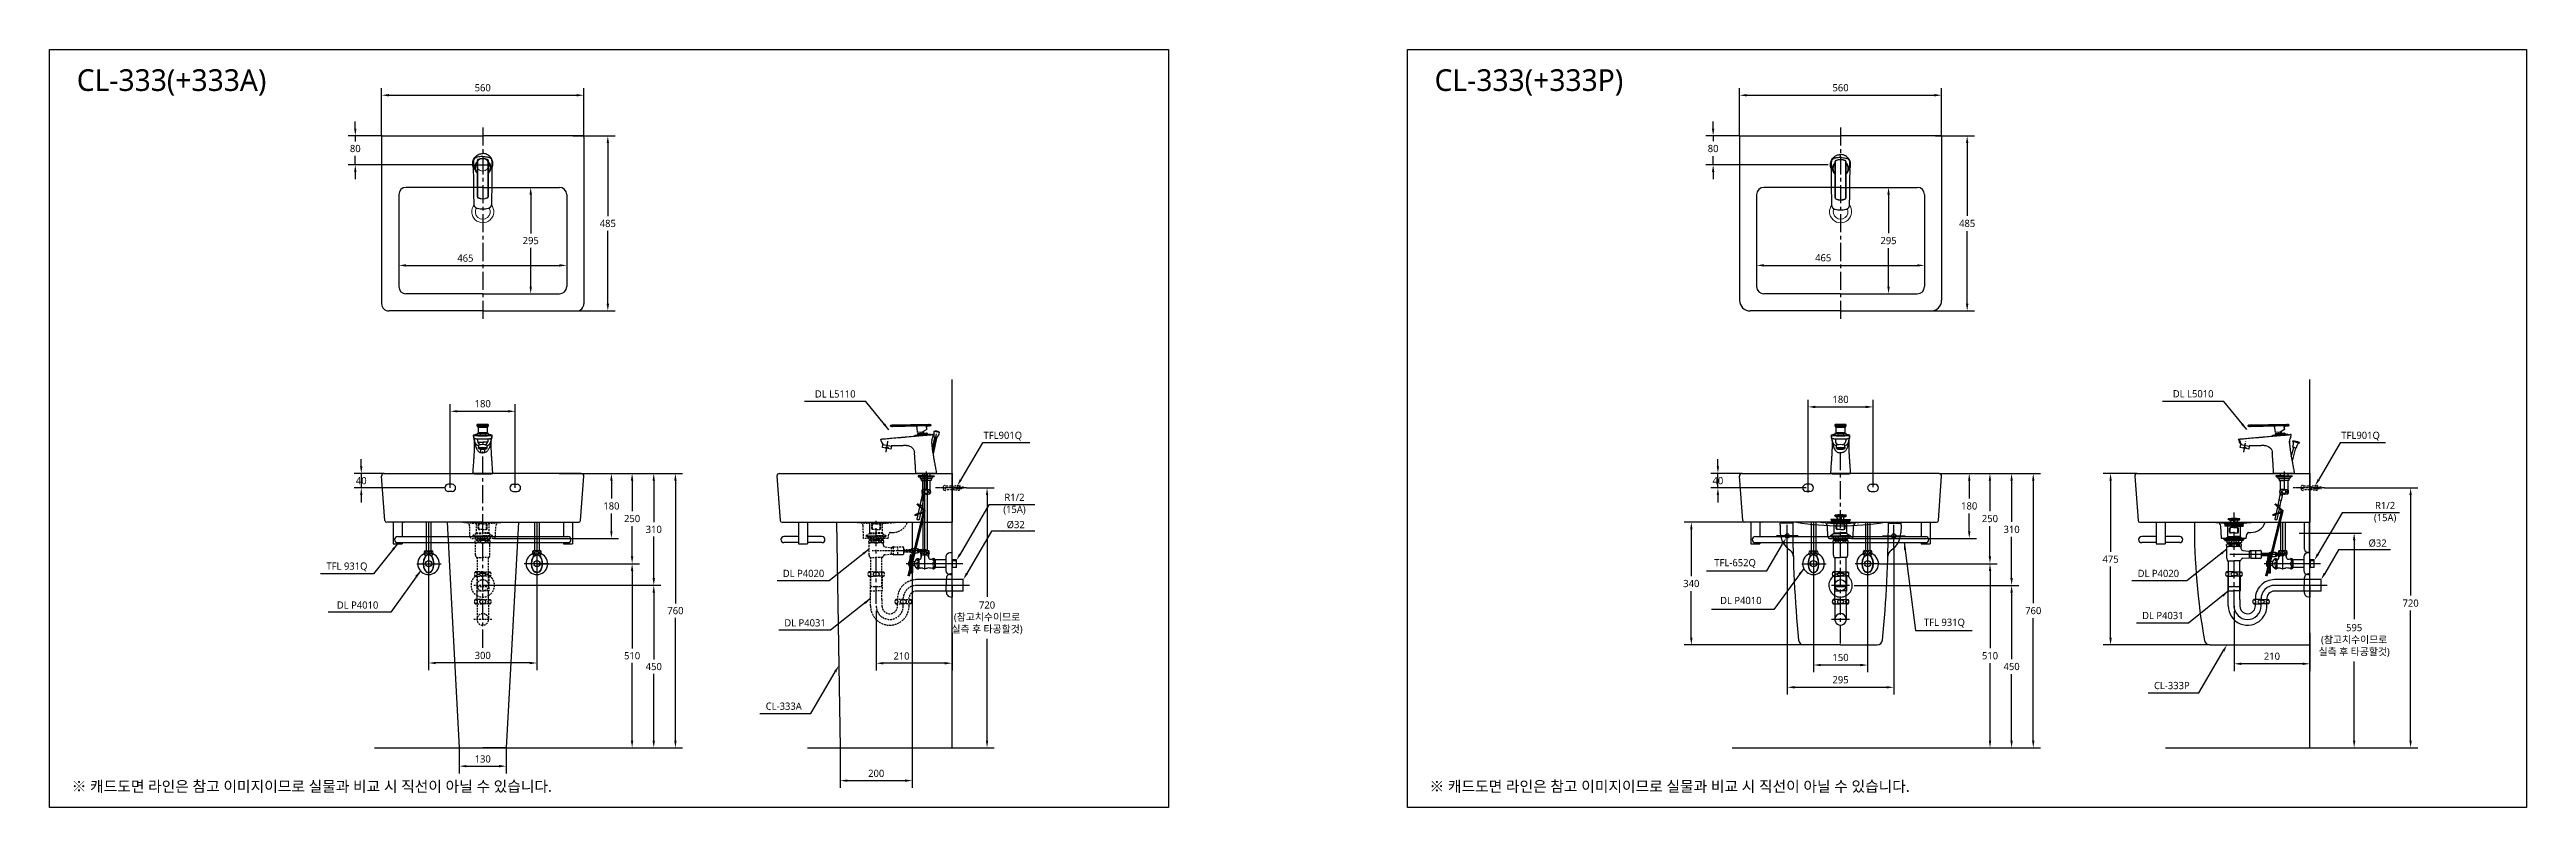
# Model space of a CAD drawing. Extents: x 0 to 6861, y 0 to 2100.
import ezdxf

# ---------------------------------------------------------------- set-up
doc = ezdxf.new("R2010")
doc.units = 0
doc.header["$LTSCALE"] = 20
doc.header["$MEASUREMENT"] = 0
for name, pattern in [('CENTER', [2, 1.25, -0.25, 0.25, -0.25]), ('CENTER2', [1.125, 0.75, -0.125, 0.125, -0.125]), ('HIDDEN', [0.375, 0.25, -0.125]), ('HIDDEN2', [0.1875, 0.125, -0.0625])]:
    doc.linetypes.add(name, pattern=pattern)
doc.layers.get('0').update_dxf_attribs({"linetype": 'CONTINUOUS'})
doc.layers.get('DEFPOINTS').update_dxf_attribs({"linetype": 'CONTINUOUS'})
for name, color, linetype in [('1', 1, 'CONTINUOUS'), ('3', 3, 'CONTINUOUS'), ('4', 4, 'CONTINUOUS'), ('5', 5, 'CONTINUOUS'), ('6', 6, 'CONTINUOUS'), ('7', 7, 'CONTINUOUS'), ('CENTER', 2, 'CENTER'), ('ORTHO$3', 7, 'CONTINUOUS'), ('ORTHO$4', 7, 'CONTINUOUS')]:
    doc.layers.add(name, color=color, linetype=linetype)
doc.layers.add('30', color=7, linetype='CONTINUOUS', true_color=0xffffff)
doc.styles.add('GHS', font='NanumGothicBold.ttf')
doc.styles.get("Standard").update_dxf_attribs({"font": 'NanumGothic.ttf'})
doc.dimstyles.get("Standard").update_dxf_attribs({"dimtxt": 2.5, "dimasz": 2, "dimexe": 2, "dimexo": 1, "dimgap": 1.5, "dimtad": 1, "dimdec": 0, "dimlfac": 10, "dimrnd": 0.5, "dimzin": 0, "dimdsep": 46, "dimtxsty": 'Standard', "dimcen": 0, "dimclrt": 2, "dimadec": 0, "dimazin": 0, "dimtfac": 1, "dimtdec": 0, "dimtmove": 0, "dimatfit": 3, "dimfxl": 1, "dimtolj": 1, "dimtzin": 0, "dimarcsym": 0})

msp = doc.modelspace()

# ---------------------------------------------------------------- texts
at = {"attachment_point": 1, "style": 'GHS'}
for s, insert, char_height, width in [('{\\fNanumGothic|b0|i0|c129|p50;CL-333(+333A)}', (75.39195, 2045.27793), 60, 702.2), ('{\\fNanumGothic|b0|i0|c0|p50;CL-333(+333P)}', (3836.69678, 2045.27793), 60, 702.2), ('{\\fNanumGothic|b0|i0|c129|p50;※ 캐드도면 라인은 참고 이미지이므로 실물과 비교 시 직선이 아닐 수 있습니다.}', (61.22111, 73.53611), 30, 1933.7305945), ('{\\fNanumGothic|b0|i0|c129|p50;※ 캐드도면 라인은 참고 이미지이므로 실물과 비교 시 직선이 아닐 수 있습니다.}', (3822.52593, 73.53611), 30, 1933.7305945)]:
    msp.add_mtext(s, dxfattribs=dict(at, insert=insert, char_height=char_height, width=width))
at = {"layer": '1', "insert": (46.63335, 1212.61252), "char_height": 0.2, "attachment_point": 1}
msp.add_mtext_dynamic_manual_height_columns('1234', width=479.5527787, gutter_width=1, heights=[0], dxfattribs=at)
at = {"layer": '1', "color": 2, "char_height": 20, "attachment_point": 5}
for s, insert in [('DL L5110', (2176.47935, 1145.6228)), ('DL L5010', (5938.06493, 1146.09173)), ('TFL901Q', (2640.59684, 1028.74035, -9.25406)), ('TFL901Q', (6401.90166, 1028.74035, -9.25406)), ('R1/2\\P(15A)', (2672.89375, 840.50597)), ('R1/2\\P(15A)', (6469.75686, 817.72845)), ('%%c32', (2676.42946, 783.40963)), ('TFL-652Q', (4669.11463, 675.94825, -9.25406)), ('%%c32', (6448.97772, 732.09227)), ('TFL 931Q', (823.82892, 666.40562, -9.25406)), ('DL P4020', (2088.69167, 648.44735)), ('DL P4020', (5841.6232, 648.44735)), ('DL P4010', (853.33305, 560.72702, -9.25406)), ('DL P4010', (4685.0766, 573.42653, -9.25406)), ('DL P4031', (2092.81667, 511.44162)), ('TFL 931Q', (5248.97743, 510.75018, -9.25406)), ('DL P4031', (5854.12149, 531.72912)), ('CL-333P', (5878.95134, 337.75775)), ('CL-333A', (2033.80198, 280.58949))]:
    msp.add_mtext(s, dxfattribs=dict(at, insert=insert))

# ---------------------------------------------------------------- blocks, each defined once
blk = doc.blocks.new('*D4')
at = {"layer": '1', "color": 3, "lineweight": -2, "transparency": 16777216}
for p, q in [((1110, 885.4), (1110, 1117.7)), ((1290, 885.9), (1290, 1117.7)), ((1130, 1097.7), (1270, 1097.7))]:
    blk.add_line(p, q, dxfattribs=at)
at = {"layer": '1', "color": 3, "transparency": 16777216}
for points in [[(1130, 1101), (1130, 1094.4), (1110, 1097.7)], [(1270, 1101), (1270, 1094.4), (1290, 1097.7)]]:
    blk.add_solid(points, dxfattribs=at)
at = {"layer": 'DEFPOINTS', "color": 0, "transparency": 16777216}
for p in [(1290, 1097.7), (1110, 885.4), (1290, 885.9)]:
    blk.add_point(p, dxfattribs=at)
at = {"layer": '1', "color": 2, "transparency": 16777216, "insert": (1200, 1118.6), "char_height": 20, "attachment_point": 5}
blk.add_mtext('\\A1;180', dxfattribs=at)
blk = doc.blocks.new('*D5')
at = {"layer": '1', "color": 3, "lineweight": -2, "transparency": 16777216}
for p, q in [((1050, 640.8), (1050, 380.3)), ((1350, 640.8), (1350, 380.3)), ((1330, 400.3), (1070, 400.3))]:
    blk.add_line(p, q, dxfattribs=at)
at = {"layer": '1', "color": 3, "transparency": 16777216}
for points in [[(1070, 403.6), (1070, 396.9), (1050, 400.3)], [(1330, 403.6), (1330, 396.9), (1350, 400.3)]]:
    blk.add_solid(points, dxfattribs=at)
at = {"layer": 'DEFPOINTS', "color": 0, "transparency": 16777216}
for p in [(1050, 640.8), (1350, 640.8), (1050, 400.3)]:
    blk.add_point(p, dxfattribs=at)
at = {"layer": '1', "color": 2, "transparency": 16777216, "insert": (1200, 421.2), "char_height": 20, "attachment_point": 5}
blk.add_mtext('\\A1;300', dxfattribs=at)
blk = doc.blocks.new('*D6')
at = {"color": 3, "lineweight": -2, "transparency": 16777216}
for p, q in [((2290, 545.2), (2290, 379.6)), ((2500, 484.2), (2500, 379.6)), ((2480, 399.6), (2310, 399.6))]:
    blk.add_line(p, q, dxfattribs=at)
at = {"color": 3, "transparency": 16777216}
for points in [[(2310, 403), (2310, 396.3), (2290, 399.6)], [(2480, 403), (2480, 396.3), (2500, 399.6)]]:
    blk.add_solid(points, dxfattribs=at)
at = {"layer": 'DEFPOINTS', "color": 0, "transparency": 16777216}
for p in [(2290, 545.2), (2500, 484.2), (2290, 399.6)]:
    blk.add_point(p, dxfattribs=at)
at = {"color": 2, "transparency": 16777216, "insert": (2360, 419.6), "char_height": 20, "attachment_point": 5}
blk.add_mtext('\\A1;210', dxfattribs=at)
blk = doc.blocks.new('*D7')
at = {"color": 3, "lineweight": -2, "transparency": 16777216}
for p, q in [((1135, 165.4), (1135, 94.4)), ((1265, 165.4), (1265, 94.4)), ((1155, 114.4), (1245, 114.4))]:
    blk.add_line(p, q, dxfattribs=at)
at = {"color": 3, "transparency": 16777216}
for points in [[(1155, 117.8), (1155, 111.1), (1135, 114.4)], [(1245, 117.8), (1245, 111.1), (1265, 114.4)]]:
    blk.add_solid(points, dxfattribs=at)
at = {"layer": 'DEFPOINTS', "color": 0, "transparency": 16777216}
for p in [(1135, 165.4), (1265, 165.4), (1265, 114.4)]:
    blk.add_point(p, dxfattribs=at)
at = {"color": 2, "transparency": 16777216, "insert": (1200, 134.4), "char_height": 20, "attachment_point": 5}
blk.add_mtext('\\A1;130', dxfattribs=at)
blk = doc.blocks.new('*D8')
at = {"color": 3, "lineweight": -2, "transparency": 16777216}
for p, q in [((2190, 165.4), (2190, 54.4)), ((2390, 165.4), (2390, 54.4)), ((2210, 74.4), (2370, 74.4))]:
    blk.add_line(p, q, dxfattribs=at)
at = {"color": 3, "transparency": 16777216}
for points in [[(2210, 77.7), (2210, 71), (2190, 74.4)], [(2370, 77.7), (2370, 71), (2390, 74.4)]]:
    blk.add_solid(points, dxfattribs=at)
at = {"layer": 'DEFPOINTS', "color": 0, "transparency": 16777216}
for p in [(2190, 165.4), (2390, 165.4), (2390, 74.4)]:
    blk.add_point(p, dxfattribs=at)
at = {"color": 2, "transparency": 16777216, "insert": (2290, 94.4), "char_height": 20, "attachment_point": 5}
blk.add_mtext('\\A1;200', dxfattribs=at)
blk = doc.blocks.new('*D11')
at = {"color": 3, "lineweight": -2, "transparency": 16777216}
for p, q in [((967.5, 1698.1), (967.5, 1481.9)), ((1432.5, 1698.1), (1432.5, 1481.9)), ((987.5, 1501.9), (1412.5, 1501.9))]:
    blk.add_line(p, q, dxfattribs=at)
at = {"color": 3, "transparency": 16777216}
for points in [[(987.5, 1505.2), (987.5, 1498.6), (967.5, 1501.9)], [(1412.5, 1505.2), (1412.5, 1498.6), (1432.5, 1501.9)]]:
    blk.add_solid(points, dxfattribs=at)
at = {"layer": 'DEFPOINTS', "color": 0, "transparency": 16777216}
for p in [(967.5, 1698.1), (1432.5, 1698.1), (1432.5, 1501.9)]:
    blk.add_point(p, dxfattribs=at)
at = {"color": 2, "transparency": 16777216, "insert": (1151.9, 1521.9), "char_height": 20, "attachment_point": 5}
blk.add_mtext('\\A1;465', dxfattribs=at)
blk = doc.blocks.new('*D12')
at = {"color": 3, "lineweight": -2, "transparency": 16777216}
for p, q in [((920, 1860.6), (920, 1993.4)), ((1480, 1860.6), (1480, 1993.4)), ((940, 1973.4), (1460, 1973.4))]:
    blk.add_line(p, q, dxfattribs=at)
at = {"color": 3, "transparency": 16777216}
for points in [[(940, 1976.7), (940, 1970), (920, 1973.4)], [(1460, 1976.7), (1460, 1970), (1480, 1973.4)]]:
    blk.add_solid(points, dxfattribs=at)
at = {"layer": 'DEFPOINTS', "color": 0, "transparency": 16777216}
for p in [(1480, 1973.4), (920, 1860.6), (1480, 1860.6)]:
    blk.add_point(p, dxfattribs=at)
at = {"color": 2, "transparency": 16777216, "insert": (1200, 1994.2), "char_height": 20, "attachment_point": 5}
blk.add_mtext('\\A1;560', dxfattribs=at)
blk = doc.blocks.new('*D13')
at = {"layer": '1', "color": 3, "lineweight": -2, "transparency": 16777216}
for p, q in [((920, 1860.6), (827, 1860.6)), ((847, 1880.6), (847, 1900.6)), ((847, 1860.6), (847, 1845.6)), ((847, 1780.6), (847, 1805.6)), ((1170.8, 1780.6), (827, 1780.6)), ((847, 1760.6), (847, 1740.6))]:
    blk.add_line(p, q, dxfattribs=at)
at = {"layer": '1', "color": 3, "transparency": 16777216}
for points in [[(843.7, 1880.6), (850.3, 1880.6), (847, 1860.6)], [(843.7, 1760.6), (850.3, 1760.6), (847, 1780.6)]]:
    blk.add_solid(points, dxfattribs=at)
at = {"layer": 'DEFPOINTS', "color": 0, "transparency": 16777216}
for p in [(847, 1860.6), (920, 1860.6, 45.1), (1170.8, 1780.6, 0.6)]:
    blk.add_point(p, dxfattribs=at)
at = {"layer": '1', "color": 2, "transparency": 16777216, "insert": (847, 1825.6), "char_height": 20, "attachment_point": 5}
blk.add_mtext('\\A1;80', dxfattribs=at)
blk = doc.blocks.new('*D14')
at = {"layer": '1', "color": 3, "lineweight": -2, "transparency": 16777216}
for p, q in [((1276.5, 1718.1), (1352.9, 1718.1)), ((1332.9, 1698.1), (1332.9, 1590.6)), ((1332.9, 1443.1), (1332.9, 1550.6)), ((1276.5, 1423.1), (1352.9, 1423.1))]:
    blk.add_line(p, q, dxfattribs=at)
at = {"layer": '1', "color": 3, "transparency": 16777216}
for points in [[(1329.6, 1698.1), (1336.2, 1698.1), (1332.9, 1718.1)], [(1329.6, 1443.1), (1336.2, 1443.1), (1332.9, 1423.1)]]:
    blk.add_solid(points, dxfattribs=at)
at = {"layer": 'DEFPOINTS', "color": 0, "transparency": 16777216}
for p in [(1276.5, 1718.1, 45.1), (1276.5, 1423.1, 45.1), (1332.9, 1423.1)]:
    blk.add_point(p, dxfattribs=at)
at = {"layer": '1', "color": 2, "transparency": 16777216, "insert": (1332.9, 1570.6), "char_height": 20, "attachment_point": 5}
blk.add_mtext('\\A1;295', dxfattribs=at)
blk = doc.blocks.new('*D15')
at = {"layer": '1', "color": 3, "lineweight": -2, "transparency": 16777216}
for p, q in [((1449.8, 1860.6), (1566.5, 1860.6)), ((1546.5, 1840.6), (1546.5, 1638.1)), ((1546.5, 1395.6), (1546.5, 1598.1)), ((1460.3, 1375.6), (1566.5, 1375.6))]:
    blk.add_line(p, q, dxfattribs=at)
at = {"layer": '1', "color": 3, "transparency": 16777216}
for points in [[(1543.2, 1840.6), (1549.9, 1840.6), (1546.5, 1860.6)], [(1543.2, 1395.6), (1549.9, 1395.6), (1546.5, 1375.6)]]:
    blk.add_solid(points, dxfattribs=at)
at = {"layer": 'DEFPOINTS', "color": 0, "transparency": 16777216}
for p in [(1449.8, 1860.6, 40.3), (1460.3, 1375.6, 49.9), (1546.5, 1375.6)]:
    blk.add_point(p, dxfattribs=at)
at = {"layer": '1', "color": 2, "transparency": 16777216, "insert": (1546.5, 1618.1), "char_height": 20, "attachment_point": 5}
blk.add_mtext('\\A1;485', dxfattribs=at)
blk = doc.blocks.new('*D16')
at = {"layer": '1', "color": 3, "lineweight": -2, "transparency": 16777216}
for p, q in [((863.5, 945.4), (863.5, 965.4)), ((927, 925.4), (843.5, 925.4)), ((863.5, 925.4), (863.5, 885.4)), ((1095, 885.4), (843.5, 885.4)), ((863.5, 865.4), (863.5, 845.4))]:
    blk.add_line(p, q, dxfattribs=at)
at = {"layer": '1', "color": 3, "transparency": 16777216}
for points in [[(860.2, 945.4), (866.8, 945.4), (863.5, 925.4)], [(860.2, 865.4), (866.8, 865.4), (863.5, 885.4)]]:
    blk.add_solid(points, dxfattribs=at)
at = {"layer": 'DEFPOINTS', "color": 0, "transparency": 16777216}
for p in [(927, 925.4), (863.5, 885.4), (1095, 885.4)]:
    blk.add_point(p, dxfattribs=at)
at = {"layer": '1', "color": 2, "transparency": 16777216, "insert": (863.5, 905.4), "char_height": 20, "attachment_point": 5}
blk.add_mtext('\\A1;40', dxfattribs=at)
blk = doc.blocks.new('*D17')
at = {"layer": '1', "color": 3, "lineweight": -2, "transparency": 16777216}
for p, q in [((1473, 925.4), (1576.4, 925.4)), ((1556.4, 905.4), (1556.4, 856.3)), ((1556.4, 765.4), (1556.4, 814.5)), ((1230.3, 745.4), (1576.4, 745.4))]:
    blk.add_line(p, q, dxfattribs=at)
at = {"layer": '1', "color": 3, "transparency": 16777216}
for points in [[(1553.1, 905.4), (1559.7, 905.4), (1556.4, 925.4)], [(1553.1, 765.4), (1559.7, 765.4), (1556.4, 745.4)]]:
    blk.add_solid(points, dxfattribs=at)
at = {"layer": 'DEFPOINTS', "color": 0, "transparency": 16777216}
for p in [(1473, 925.4), (1230.3, 745.4), (1556.4, 745.4)]:
    blk.add_point(p, dxfattribs=at)
at = {"layer": '1', "color": 2, "transparency": 16777216, "insert": (1556.4, 835.4), "char_height": 20, "attachment_point": 5}
blk.add_mtext('\\A1;180', dxfattribs=at)
blk = doc.blocks.new('*D18')
at = {"layer": '1', "color": 3, "lineweight": -2, "transparency": 16777216}
for p, q in [((1437.4, 925.4), (1633.8, 925.4)), ((1613.8, 905.4), (1613.8, 821.3)), ((1613.8, 695.4), (1613.8, 779.5)), ((1350, 675.4), (1633.8, 675.4))]:
    blk.add_line(p, q, dxfattribs=at)
at = {"layer": '1', "color": 3, "transparency": 16777216}
for points in [[(1610.4, 905.4), (1617.1, 905.4), (1613.8, 925.4)], [(1610.4, 695.4), (1617.1, 695.4), (1613.8, 675.4)]]:
    blk.add_solid(points, dxfattribs=at)
at = {"layer": 'DEFPOINTS', "color": 0, "transparency": 16777216}
for p in [(1437.4, 925.4), (1350, 675.4), (1613.8, 675.4)]:
    blk.add_point(p, dxfattribs=at)
at = {"layer": '1', "color": 2, "transparency": 16777216, "insert": (1613.8, 800.4), "char_height": 20, "attachment_point": 5}
blk.add_mtext('\\A1;250', dxfattribs=at)
blk = doc.blocks.new('*D19')
at = {"layer": '1', "color": 3, "lineweight": -2, "transparency": 16777216}
for p, q in [((1506, 675.4), (1633.8, 675.4)), ((1613.8, 655.4), (1613.8, 440.4)), ((1613.8, 185.4), (1613.8, 400.4)), ((1449.5, 165.4), (1633.8, 165.4))]:
    blk.add_line(p, q, dxfattribs=at)
at = {"layer": '1', "color": 3, "transparency": 16777216}
for points in [[(1610.4, 655.4), (1617.1, 655.4), (1613.8, 675.4)], [(1610.4, 185.4), (1617.1, 185.4), (1613.8, 165.4)]]:
    blk.add_solid(points, dxfattribs=at)
at = {"layer": 'DEFPOINTS', "color": 0, "transparency": 16777216}
for p in [(1506, 675.4), (1449.5, 165.4), (1613.8, 165.4)]:
    blk.add_point(p, dxfattribs=at)
at = {"layer": '1', "color": 2, "transparency": 16777216, "insert": (1613.8, 420.4), "char_height": 20, "attachment_point": 5}
blk.add_mtext('\\A1;510', dxfattribs=at)
blk = doc.blocks.new('*D20')
at = {"layer": '1', "color": 3, "lineweight": -2, "transparency": 16777216}
for p, q in [((1576.4, 925.4), (1693.8, 925.4)), ((1673.8, 905.4), (1673.8, 790.4)), ((1673.8, 635.5), (1673.8, 750.4)), ((1200, 615.5), (1693.8, 615.5))]:
    blk.add_line(p, q, dxfattribs=at)
at = {"layer": '1', "color": 3, "transparency": 16777216}
for points in [[(1670.4, 905.4), (1677.1, 905.4), (1673.8, 925.4)], [(1670.4, 635.5), (1677.1, 635.5), (1673.8, 615.5)]]:
    blk.add_solid(points, dxfattribs=at)
at = {"layer": 'DEFPOINTS', "color": 0, "transparency": 16777216}
for p in [(1576.4, 925.4), (1200, 615.5), (1673.8, 615.5)]:
    blk.add_point(p, dxfattribs=at)
at = {"layer": '1', "color": 2, "transparency": 16777216, "insert": (1673.8, 770.4), "char_height": 20, "attachment_point": 5}
blk.add_mtext('\\A1;310', dxfattribs=at)
blk = doc.blocks.new('*D21')
at = {"layer": '1', "color": 3, "lineweight": -2, "transparency": 16777216}
for p, q in [((1200, 615.5), (1693.8, 615.5)), ((1673.8, 595.5), (1673.8, 410.4)), ((1673.8, 185.4), (1673.8, 370.4)), ((1433.6, 165.4), (1693.8, 165.4))]:
    blk.add_line(p, q, dxfattribs=at)
at = {"layer": '1', "color": 3, "transparency": 16777216}
for points in [[(1670.4, 595.5), (1677.1, 595.5), (1673.8, 615.5)], [(1670.4, 185.4), (1677.1, 185.4), (1673.8, 165.4)]]:
    blk.add_solid(points, dxfattribs=at)
at = {"layer": 'DEFPOINTS', "color": 0, "transparency": 16777216}
for p in [(1200, 615.5), (1433.6, 165.4), (1673.8, 165.4)]:
    blk.add_point(p, dxfattribs=at)
at = {"layer": '1', "color": 2, "transparency": 16777216, "insert": (1673.8, 390.4), "char_height": 20, "attachment_point": 5}
blk.add_mtext('\\A1;450', dxfattribs=at)
blk = doc.blocks.new('*D22')
at = {"layer": '1', "color": 3, "lineweight": -2, "transparency": 16777216}
for p, q in [((1411.9, 925.4), (1753.8, 925.4)), ((1733.8, 905.4), (1733.8, 565.4)), ((1733.8, 185.4), (1733.8, 525.4)), ((1385.4, 165.4), (1753.8, 165.4))]:
    blk.add_line(p, q, dxfattribs=at)
at = {"layer": '1', "color": 3, "transparency": 16777216}
for points in [[(1730.4, 905.4), (1737.1, 905.4), (1733.8, 925.4)], [(1730.4, 185.4), (1737.1, 185.4), (1733.8, 165.4)]]:
    blk.add_solid(points, dxfattribs=at)
at = {"layer": 'DEFPOINTS', "color": 0, "transparency": 16777216}
for p in [(1411.9, 925.4), (1385.4, 165.4), (1733.8, 165.4)]:
    blk.add_point(p, dxfattribs=at)
at = {"layer": '1', "color": 2, "transparency": 16777216, "insert": (1733.8, 545.4), "char_height": 20, "attachment_point": 5}
blk.add_mtext('\\A1;760', dxfattribs=at)
blk = doc.blocks.new('*D23')
at = {"layer": '1', "color": 3, "lineweight": -2, "transparency": 16777216}
for p, q in [((2540.3, 885.4), (2617, 885.4)), ((2597, 865.4), (2597, 583.8)), ((2597, 185.4), (2597, 467.1)), ((2500, 165.4), (2617, 165.4))]:
    blk.add_line(p, q, dxfattribs=at)
at = {"layer": '1', "color": 3, "transparency": 16777216}
for points in [[(2593.7, 865.4), (2600.3, 865.4), (2597, 885.4)], [(2593.7, 185.4), (2600.3, 185.4), (2597, 165.4)]]:
    blk.add_solid(points, dxfattribs=at)
at = {"layer": 'DEFPOINTS', "color": 0, "transparency": 16777216}
for p in [(2540.3, 885.4), (2500, 165.4), (2597, 165.4)]:
    blk.add_point(p, dxfattribs=at)
at = {"layer": '1', "color": 2, "transparency": 16777216, "insert": (2597, 525.4), "char_height": 20, "width": 256.69, "attachment_point": 5}
blk.add_mtext('\\A1;720\\P(참고치수이므로\\P실측 후 타공할것)', dxfattribs=at)
blk = doc.blocks.new('*D24')
at = {"layer": 'DEFPOINTS', "color": 0, "transparency": 16777216}
for p in [(923, 1860.6, 44.6), (1200, 1860.6, 0.4), (1170.8, 1780.6, 0.6), (1200, 1780.6), (1230.4, 1780.6, 0.6)]:
    blk.add_point(p, dxfattribs=at)
blk = doc.blocks.new('*D45')
at = {"layer": '1', "color": 3, "lineweight": -2, "transparency": 16777216}
for p, q in [((5455.1, 925.4), (5515.1, 925.4)), ((5495.1, 905.4), (5495.1, 566.3)), ((5495.1, 185.4), (5495.1, 524.5)), ((5455.1, 165.4), (5515.1, 165.4))]:
    blk.add_line(p, q, dxfattribs=at)
at = {"layer": '1', "color": 3, "transparency": 16777216}
for points in [[(5491.7, 905.4), (5498.4, 905.4), (5495.1, 925.4)], [(5491.7, 185.4), (5498.4, 185.4), (5495.1, 165.4)]]:
    blk.add_solid(points, dxfattribs=at)
at = {"layer": 'DEFPOINTS', "color": 0, "transparency": 16777216}
for p in [(5455.1, 925.4), (5455.1, 165.4), (5495.1, 165.4)]:
    blk.add_point(p, dxfattribs=at)
at = {"layer": '1', "color": 2, "transparency": 16777216, "insert": (5495.1, 545.4), "char_height": 20, "attachment_point": 5}
blk.add_mtext('\\A1;760', dxfattribs=at)
blk = doc.blocks.new('*D46')
at = {"layer": '1', "color": 3, "lineweight": -2, "transparency": 16777216}
for p, q in [((5335.3, 925.4), (5395.1, 925.4)), ((5375.1, 905.4), (5375.1, 821.3)), ((5375.1, 695.4), (5375.1, 779.5)), ((5080.4, 675.4), (5395.1, 675.4))]:
    blk.add_line(p, q, dxfattribs=at)
at = {"layer": '1', "color": 3, "transparency": 16777216}
for points in [[(5371.7, 905.4), (5378.4, 905.4), (5375.1, 925.4)], [(5371.7, 695.4), (5378.4, 695.4), (5375.1, 675.4)]]:
    blk.add_solid(points, dxfattribs=at)
at = {"layer": 'DEFPOINTS', "color": 0, "transparency": 16777216}
for p in [(5335.3, 925.4), (5080.4, 675.4), (5375.1, 675.4)]:
    blk.add_point(p, dxfattribs=at)
at = {"layer": '1', "color": 2, "transparency": 16777216, "insert": (5375.1, 800.4), "char_height": 20, "attachment_point": 5}
blk.add_mtext('\\A1;250', dxfattribs=at)
blk = doc.blocks.new('*D47')
at = {"layer": '1', "color": 3, "lineweight": -2, "transparency": 16777216}
for p, q in [((5395.1, 925.4), (5455.1, 925.4)), ((5435.1, 905.4), (5435.1, 791.3)), ((5435.1, 635.4), (5435.1, 749.5)), ((4999.3, 615.4), (5455.1, 615.4))]:
    blk.add_line(p, q, dxfattribs=at)
at = {"layer": '1', "color": 3, "transparency": 16777216}
for points in [[(5431.7, 905.4), (5438.4, 905.4), (5435.1, 925.4)], [(5431.7, 635.4), (5438.4, 635.4), (5435.1, 615.4)]]:
    blk.add_solid(points, dxfattribs=at)
at = {"layer": 'DEFPOINTS', "color": 0, "transparency": 16777216}
for p in [(5395.1, 925.4), (4999.3, 615.4), (5435.1, 615.4)]:
    blk.add_point(p, dxfattribs=at)
at = {"layer": '1', "color": 2, "transparency": 16777216, "insert": (5435.1, 770.4), "char_height": 20, "attachment_point": 5}
blk.add_mtext('\\A1;310', dxfattribs=at)
blk = doc.blocks.new('*D48')
at = {"layer": '1', "color": 3, "lineweight": -2, "transparency": 16777216}
for p, q in [((5435.1, 615.4), (5455.1, 615.4)), ((5435.1, 595.4), (5435.1, 411.3)), ((5435.1, 185.4), (5435.1, 369.6)), ((5266.8, 165.4), (5455.1, 165.4))]:
    blk.add_line(p, q, dxfattribs=at)
at = {"layer": '1', "color": 3, "transparency": 16777216}
for points in [[(5431.7, 595.4), (5438.4, 595.4), (5435.1, 615.4)], [(5431.7, 185.4), (5438.4, 185.4), (5435.1, 165.4)]]:
    blk.add_solid(points, dxfattribs=at)
at = {"layer": 'DEFPOINTS', "color": 0, "transparency": 16777216}
for p in [(5435.1, 615.4), (5266.8, 165.4), (5435.1, 165.4)]:
    blk.add_point(p, dxfattribs=at)
at = {"layer": '1', "color": 2, "transparency": 16777216, "insert": (5435.1, 390.4), "char_height": 20, "attachment_point": 5}
blk.add_mtext('\\A1;450', dxfattribs=at)
blk = doc.blocks.new('*D49')
at = {"layer": '1', "color": 3, "lineweight": -2, "transparency": 16777216}
for p, q in [((4871.3, 873.1), (4871.3, 1129.8)), ((4891.3, 1109.8), (5031.3, 1109.8)), ((5051.3, 887.8), (5051.3, 1129.8))]:
    blk.add_line(p, q, dxfattribs=at)
at = {"layer": '1', "color": 3, "transparency": 16777216}
for points in [[(4891.3, 1113.1), (4891.3, 1106.4), (4871.3, 1109.8)], [(5031.3, 1113.1), (5031.3, 1106.4), (5051.3, 1109.8)]]:
    blk.add_solid(points, dxfattribs=at)
at = {"layer": 'DEFPOINTS', "color": 0, "transparency": 16777216}
for p in [(5051.3, 1109.8), (4871.3, 873.1), (5051.3, 887.8)]:
    blk.add_point(p, dxfattribs=at)
at = {"layer": '1', "color": 2, "transparency": 16777216, "insert": (4961.3, 1130.6), "char_height": 20, "attachment_point": 5}
blk.add_mtext('\\A1;180', dxfattribs=at)
blk = doc.blocks.new('*D59')
at = {"layer": '1', "color": 3, "lineweight": -2, "transparency": 16777216}
for p, q in [((4886.3, 640.8), (4886.3, 374.6)), ((5036.3, 640.8), (5036.3, 374.6)), ((5016.3, 394.6), (4906.3, 394.6))]:
    blk.add_line(p, q, dxfattribs=at)
at = {"layer": '1', "color": 3, "transparency": 16777216}
for points in [[(4906.3, 397.9), (4906.3, 391.3), (4886.3, 394.6)], [(5016.3, 397.9), (5016.3, 391.3), (5036.3, 394.6)]]:
    blk.add_solid(points, dxfattribs=at)
at = {"layer": 'DEFPOINTS', "color": 0, "transparency": 16777216}
for p in [(4886.3, 640.8), (5036.3, 640.8), (4886.3, 394.6)]:
    blk.add_point(p, dxfattribs=at)
at = {"layer": '1', "color": 2, "transparency": 16777216, "insert": (4961.3, 415.5), "char_height": 20, "attachment_point": 5}
blk.add_mtext('\\A1;150', dxfattribs=at)
blk = doc.blocks.new('*D60')
at = {"layer": '1', "color": 3, "lineweight": -2, "transparency": 16777216}
for p, q in [((6301.6, 885.4), (6560.4, 885.4)), ((6540.4, 865.4), (6540.4, 586.9)), ((6540.4, 185.4), (6540.4, 545.3)), ((6361.7, 165.4), (6560.4, 165.4))]:
    blk.add_line(p, q, dxfattribs=at)
at = {"layer": '1', "color": 3, "transparency": 16777216}
for points in [[(6537, 865.4), (6543.7, 865.4), (6540.4, 885.4)], [(6537, 185.4), (6543.7, 185.4), (6540.4, 165.4)]]:
    blk.add_solid(points, dxfattribs=at)
at = {"layer": 'DEFPOINTS', "color": 0, "transparency": 16777216}
for p in [(6301.6, 885.4, -9.3), (6361.7, 165.4), (6540.4, 165.4)]:
    blk.add_point(p, dxfattribs=at)
at = {"layer": '1', "color": 2, "transparency": 16777216, "insert": (6540.4, 566.1), "char_height": 20, "attachment_point": 5}
blk.add_mtext('\\A1;720', dxfattribs=at)
blk = doc.blocks.new('*D61')
at = {"layer": '1', "color": 3, "lineweight": -2, "transparency": 16777216}
for p, q in [((5234.3, 925.4), (5337.7, 925.4)), ((5317.7, 905.4), (5317.7, 856.3)), ((5317.7, 765.4), (5317.7, 814.5)), ((4991.6, 745.4), (5337.7, 745.4))]:
    blk.add_line(p, q, dxfattribs=at)
at = {"layer": '1', "color": 3, "transparency": 16777216}
for points in [[(5314.4, 905.4), (5321.1, 905.4), (5317.7, 925.4)], [(5314.4, 765.4), (5321.1, 765.4), (5317.7, 745.4)]]:
    blk.add_solid(points, dxfattribs=at)
at = {"layer": 'DEFPOINTS', "color": 0, "transparency": 16777216}
for p in [(5234.3, 925.4), (5317.7, 925.4), (4991.6, 745.4)]:
    blk.add_point(p, dxfattribs=at)
at = {"layer": '1', "color": 2, "transparency": 16777216, "insert": (5317.7, 835.4), "char_height": 20, "attachment_point": 5}
blk.add_mtext('\\A1;180', dxfattribs=at)
blk = doc.blocks.new('*D62')
at = {"color": 3, "lineweight": -2, "transparency": 16777216}
for p, q in [((4728.8, 1698.1), (4728.8, 1481.9)), ((5193.8, 1698.1), (5193.8, 1481.9)), ((4748.8, 1501.9), (5173.8, 1501.9))]:
    blk.add_line(p, q, dxfattribs=at)
at = {"color": 3, "transparency": 16777216}
for points in [[(4748.8, 1505.2), (4748.8, 1498.6), (4728.8, 1501.9)], [(5173.8, 1505.2), (5173.8, 1498.6), (5193.8, 1501.9)]]:
    blk.add_solid(points, dxfattribs=at)
at = {"layer": 'DEFPOINTS', "color": 0, "transparency": 16777216}
for p in [(4728.8, 1698.1), (5193.8, 1698.1), (5193.8, 1501.9)]:
    blk.add_point(p, dxfattribs=at)
at = {"color": 2, "transparency": 16777216, "insert": (4913.2, 1522.8), "char_height": 20, "attachment_point": 5}
blk.add_mtext('\\A1;465', dxfattribs=at)
blk = doc.blocks.new('*D63')
at = {"color": 3, "lineweight": -2, "transparency": 16777216}
for p, q in [((4681.3, 1860.6), (4681.3, 1993.4)), ((5241.3, 1860.6), (5241.3, 1993.4)), ((4701.3, 1973.4), (5221.3, 1973.4))]:
    blk.add_line(p, q, dxfattribs=at)
at = {"color": 3, "transparency": 16777216}
for points in [[(4701.3, 1976.7), (4701.3, 1970), (4681.3, 1973.4)], [(5221.3, 1976.7), (5221.3, 1970), (5241.3, 1973.4)]]:
    blk.add_solid(points, dxfattribs=at)
at = {"layer": 'DEFPOINTS', "color": 0, "transparency": 16777216}
for p in [(5241.3, 1973.4), (4681.3, 1860.6), (5241.3, 1860.6)]:
    blk.add_point(p, dxfattribs=at)
at = {"color": 2, "transparency": 16777216, "insert": (4961.3, 1994.2), "char_height": 20, "attachment_point": 5}
blk.add_mtext('\\A1;560', dxfattribs=at)
blk = doc.blocks.new('*D64')
at = {"layer": '1', "color": 3, "lineweight": -2, "transparency": 16777216}
for p, q in [((4621.5, 945.4), (4621.5, 965.4)), ((4688.3, 925.4), (4601.5, 925.4)), ((4621.5, 885.4), (4621.5, 925.4)), ((4866.3, 885.4), (4601.5, 885.4)), ((4621.5, 865.4), (4621.5, 845.4))]:
    blk.add_line(p, q, dxfattribs=at)
at = {"layer": '1', "color": 3, "transparency": 16777216}
for points in [[(4618.2, 945.4), (4624.8, 945.4), (4621.5, 925.4)], [(4618.2, 865.4), (4624.8, 865.4), (4621.5, 885.4)]]:
    blk.add_solid(points, dxfattribs=at)
at = {"layer": 'DEFPOINTS', "color": 0, "transparency": 16777216}
for p in [(4621.5, 925.4), (4688.3, 925.4), (4866.3, 885.4)]:
    blk.add_point(p, dxfattribs=at)
at = {"layer": '1', "color": 2, "transparency": 16777216, "insert": (4621.5, 905.4), "char_height": 20, "attachment_point": 5}
blk.add_mtext('\\A1;40', dxfattribs=at)
blk = doc.blocks.new('*D57')
at = {"color": 3, "lineweight": -2, "transparency": 16777216}
for p, q in [((6051.3, 545.2), (6051.3, 378.1)), ((6261.3, 484.2), (6261.3, 378.1)), ((6241.3, 398.1), (6071.3, 398.1))]:
    blk.add_line(p, q, dxfattribs=at)
at = {"color": 3, "transparency": 16777216}
for points in [[(6071.3, 401.5), (6071.3, 394.8), (6051.3, 398.1)], [(6241.3, 401.5), (6241.3, 394.8), (6261.3, 398.1)]]:
    blk.add_solid(points, dxfattribs=at)
at = {"layer": 'DEFPOINTS', "color": 0, "transparency": 16777216}
for p in [(6051.3, 545.2), (6261.3, 484.2), (6051.3, 398.1)]:
    blk.add_point(p, dxfattribs=at)
at = {"color": 2, "transparency": 16777216, "insert": (6156.3, 419), "char_height": 20, "attachment_point": 5}
blk.add_mtext('\\A1;210', dxfattribs=at)
blk = doc.blocks.new('*D58')
at = {"layer": '1', "color": 3, "lineweight": -2, "transparency": 16777216}
for p, q in [((4681.3, 1860.6), (4588.3, 1860.6)), ((4608.3, 1880.6), (4608.3, 1900.6)), ((4608.3, 1860.6), (4608.3, 1846.5)), ((4608.3, 1780.6), (4608.3, 1804.7)), ((4927.2, 1780.6), (4588.3, 1780.6)), ((4608.3, 1760.6), (4608.3, 1740.6))]:
    blk.add_line(p, q, dxfattribs=at)
at = {"layer": '1', "color": 3, "transparency": 16777216}
for points in [[(4605, 1880.6), (4611.6, 1880.6), (4608.3, 1860.6)], [(4605, 1760.6), (4611.6, 1760.6), (4608.3, 1780.6)]]:
    blk.add_solid(points, dxfattribs=at)
at = {"layer": 'DEFPOINTS', "color": 0, "transparency": 16777216}
for p in [(4608.3, 1860.6), (4681.3, 1860.6, 45.1), (4927.2, 1780.6, 0.4)]:
    blk.add_point(p, dxfattribs=at)
at = {"layer": '1', "color": 2, "transparency": 16777216, "insert": (4608.3, 1825.6), "char_height": 20, "attachment_point": 5}
blk.add_mtext('\\A1;80', dxfattribs=at)
blk = doc.blocks.new('*D50')
at = {"layer": '1', "color": 3, "lineweight": -2, "transparency": 16777216}
for p, q in [((4813.8, 722), (4813.8, 313)), ((5108.8, 721.4), (5108.8, 313)), ((4833.8, 333), (5088.8, 333))]:
    blk.add_line(p, q, dxfattribs=at)
at = {"layer": '1', "color": 3, "transparency": 16777216}
for points in [[(4833.8, 336.3), (4833.8, 329.6), (4813.8, 333)], [(5088.8, 336.3), (5088.8, 329.6), (5108.8, 333)]]:
    blk.add_solid(points, dxfattribs=at)
at = {"layer": 'DEFPOINTS', "color": 0, "transparency": 16777216}
for p in [(4813.8, 722, -9.3), (5108.8, 721.4, -9.3), (5108.8, 333)]:
    blk.add_point(p, dxfattribs=at)
at = {"layer": '1', "color": 2, "transparency": 16777216, "insert": (4961.3, 353.8), "char_height": 20, "attachment_point": 5}
blk.add_mtext('\\A1;295', dxfattribs=at)
blk = doc.blocks.new('*D51')
at = {"layer": '1', "color": 3, "lineweight": -2, "transparency": 16777216}
for p, q in [((6275.1, 760.4), (6404, 760.4)), ((6384, 740.4), (6384, 521.3)), ((6384, 185.4), (6384, 404.6)), ((6261.3, 165.4), (6404, 165.4))]:
    blk.add_line(p, q, dxfattribs=at)
at = {"layer": '1', "color": 3, "transparency": 16777216}
for points in [[(6380.7, 740.4), (6387.3, 740.4), (6384, 760.4)], [(6380.7, 185.4), (6387.3, 185.4), (6384, 165.4)]]:
    blk.add_solid(points, dxfattribs=at)
at = {"layer": 'DEFPOINTS', "color": 0, "transparency": 16777216}
for p in [(6275.1, 760.4), (6384, 760.4), (6261.3, 165.4)]:
    blk.add_point(p, dxfattribs=at)
at = {"layer": '1', "color": 2, "transparency": 16777216, "insert": (6384, 462.9), "char_height": 20, "width": 238.255, "attachment_point": 5}
blk.add_mtext('\\A1;595\\P(참고치수이므로\\P실측 후 타공할것)', dxfattribs=at)
blk = doc.blocks.new('*D52')
at = {"layer": '1', "color": 3, "lineweight": -2, "transparency": 16777216}
for p, q in [((5068.9, 675.4), (5395.3, 675.4)), ((5375.3, 655.4), (5375.3, 441.3)), ((5375.3, 185.4), (5375.3, 399.6)), ((5261.3, 165.4), (5395.3, 165.4))]:
    blk.add_line(p, q, dxfattribs=at)
at = {"layer": '1', "color": 3, "transparency": 16777216}
for points in [[(5372, 655.4), (5378.7, 655.4), (5375.3, 675.4)], [(5372, 185.4), (5378.7, 185.4), (5375.3, 165.4)]]:
    blk.add_solid(points, dxfattribs=at)
at = {"layer": 'DEFPOINTS', "color": 0, "transparency": 16777216}
for p in [(5068.9, 675.4), (5261.3, 165.4), (5375.3, 165.4)]:
    blk.add_point(p, dxfattribs=at)
at = {"layer": '1', "color": 2, "transparency": 16777216, "insert": (5375.3, 420.4), "char_height": 20, "attachment_point": 5}
blk.add_mtext('\\A1;510', dxfattribs=at)
blk = doc.blocks.new('*D53')
at = {"layer": '1', "color": 3, "lineweight": -2, "transparency": 16777216}
for p, q in [((5025.8, 1718.1), (5114.2, 1718.1)), ((5094.2, 1698.1), (5094.2, 1591.5)), ((5094.2, 1443.1), (5094.2, 1549.7)), ((5025.8, 1423.1), (5114.2, 1423.1))]:
    blk.add_line(p, q, dxfattribs=at)
at = {"layer": '1', "color": 3, "transparency": 16777216}
for points in [[(5090.9, 1698.1), (5097.6, 1698.1), (5094.2, 1718.1)], [(5090.9, 1443.1), (5097.6, 1443.1), (5094.2, 1423.1)]]:
    blk.add_solid(points, dxfattribs=at)
at = {"layer": 'DEFPOINTS', "color": 0, "transparency": 16777216}
for p in [(5025.8, 1718.1, 0.4), (5025.8, 1423.1, 0.4), (5094.2, 1423.1)]:
    blk.add_point(p, dxfattribs=at)
at = {"layer": '1', "color": 2, "transparency": 16777216, "insert": (5094.2, 1570.6), "char_height": 20, "attachment_point": 5}
blk.add_mtext('\\A1;295', dxfattribs=at)
blk = doc.blocks.new('*D54')
at = {"layer": '1', "color": 3, "lineweight": -2, "transparency": 16777216}
for p, q in [((5224.3, 1860.6), (5332, 1860.6)), ((5312, 1840.6), (5312, 1639)), ((5312, 1395.6), (5312, 1597.2)), ((5211.3, 1375.6), (5332, 1375.6))]:
    blk.add_line(p, q, dxfattribs=at)
at = {"layer": '1', "color": 3, "transparency": 16777216}
for points in [[(5308.7, 1840.6), (5315.4, 1840.6), (5312, 1860.6)], [(5308.7, 1395.6), (5315.4, 1395.6), (5312, 1375.6)]]:
    blk.add_solid(points, dxfattribs=at)
at = {"layer": 'DEFPOINTS', "color": 0, "transparency": 16777216}
for p in [(5224.3, 1860.6, 42.4), (5211.3, 1375.6, 0.4), (5312, 1375.6)]:
    blk.add_point(p, dxfattribs=at)
at = {"layer": '1', "color": 2, "transparency": 16777216, "insert": (5312, 1618.1), "char_height": 20, "attachment_point": 5}
blk.add_mtext('\\A1;485', dxfattribs=at)
blk = doc.blocks.new('*D55')
at = {"layer": '1', "color": 3, "lineweight": -2, "transparency": 16777216}
for p, q in [((4712.9, 790.4), (4527.9, 790.4)), ((4547.9, 770.4), (4547.9, 641.3)), ((4547.9, 470.4), (4547.9, 599.5)), ((4859.9, 450.4), (4527.9, 450.4))]:
    blk.add_line(p, q, dxfattribs=at)
at = {"layer": '1', "color": 3, "transparency": 16777216}
for points in [[(4544.5, 770.4), (4551.2, 770.4), (4547.9, 790.4)], [(4544.5, 470.4), (4551.2, 470.4), (4547.9, 450.4)]]:
    blk.add_solid(points, dxfattribs=at)
at = {"layer": 'DEFPOINTS', "color": 0, "transparency": 16777216}
for p in [(4712.9, 790.4), (4547.9, 450.4), (4859.9, 450.4)]:
    blk.add_point(p, dxfattribs=at)
at = {"layer": '1', "color": 2, "transparency": 16777216, "insert": (4547.9, 620.4), "char_height": 20, "attachment_point": 5}
blk.add_mtext('\\A1;340', dxfattribs=at)
blk = doc.blocks.new('*D56')
at = {"layer": '1', "color": 3, "lineweight": -2, "transparency": 16777216}
for p, q in [((5783.3, 925.4), (5689.2, 925.4)), ((5709.2, 905.4), (5709.2, 708.7)), ((5709.2, 470.4), (5709.2, 667.2)), ((5983.9, 450.4), (5689.2, 450.4))]:
    blk.add_line(p, q, dxfattribs=at)
at = {"layer": '1', "color": 3, "transparency": 16777216}
for points in [[(5705.9, 905.4), (5712.6, 905.4), (5709.2, 925.4)], [(5705.9, 470.4), (5712.6, 470.4), (5709.2, 450.4)]]:
    blk.add_solid(points, dxfattribs=at)
at = {"layer": 'DEFPOINTS', "color": 0, "transparency": 16777216}
for p in [(5783.3, 925.4), (5709.2, 450.4), (5983.9, 450.4)]:
    blk.add_point(p, dxfattribs=at)
at = {"layer": '1', "color": 2, "transparency": 16777216, "insert": (5709.2, 687.9), "char_height": 20, "attachment_point": 5}
blk.add_mtext('\\A1;475', dxfattribs=at)

# ---------------------------------------------------------------- dimensions: what is measured, and where the dimension line sits
at = {"color": 7}
for base, p1, p2, text, picture, middle in [((1480.00022, 1973.359, 45.11601), (919.99978, 1860.60928, 45.11601), (1480.00022, 1860.60928, 45.11601), '560', '*D12', (1200, 1994.24598, 45.11601)), ((5241.30505, 1973.359, 45.11601), (4681.3046, 1860.60928, 45.11601), (5241.30505, 1860.60928, 45.11601), '560', '*D63', (4961.30483, 1994.24598, 45.11601)), ((6051.30483, 398.14412), (6261.30483, 484.23656), (6051.30483, 545.19263), '210', '*D57', (6156.30483, 418.98818)), ((2390, 74.35726), (2190, 165.42301), (2390, 165.42301), '200', '*D8', (2290, 94.35726))]:
    dim = msp.add_linear_dim(base=base, p1=p1, p2=p2, text=text, dimstyle='Standard', override={"dimtxt": 20, "dimasz": 20, "dimexe": 20, "dimexo": 0, "dimgap": 10, "dimlfac": 1, "dimzin": 8, "dimclrd": 3, "dimclre": 3}, dxfattribs=at)
    dim.commit()
    dim.dimension.update_dxf_attribs({"geometry": picture, "text_midpoint": middle})
for base, p1, p2, text, picture, middle in [((1432.50022, 1501.89588, 45.11601), (967.49978, 1698.10928, 45.11601), (1432.50022, 1698.10928, 45.11601), '465', '*D11', (1151.85186, 1501.89588, 45.11601)), ((5193.80505, 1501.89588, 45.11601), (4728.8046, 1698.10928, 45.11601), (5193.80505, 1698.10928, 45.11601), '465', '*D62', (4913.15669, 1501.89588, 45.11601)), ((2290, 399.61982), (2500, 484.23656), (2290, 545.19263), '210', '*D6', (2359.97618, 399.61982)), ((1265.00019, 114.43963), (1135.00019, 165.42301), (1265.00019, 165.42301), '130', '*D7', (1200.00019, 114.43963))]:
    dim = msp.add_linear_dim(base=base, p1=p1, p2=p2, text=text, dimstyle='Standard', override={"dimtxt": 20, "dimasz": 20, "dimexe": 20, "dimexo": 0, "dimgap": 10, "dimlfac": 1, "dimzin": 8, "dimclrd": 3, "dimclre": 3}, dxfattribs=at)
    dim.commit()
    dim.dimension.update_dxf_attribs({"geometry": picture, "text_midpoint": middle, "dimtype": 160})
at = {"layer": '1'}
for base, p1, p2, override, picture, middle in [((847, 1860.60928), (1170.79605, 1780.60833, 0.63311), (919.99978, 1860.60928, 45.11601), {"dimtxt": 20, "dimasz": 20, "dimexe": 20, "dimexo": 0, "dimgap": 10, "dimtih": 1, "dimtoh": 1, "dimlfac": 1, "dimzin": 8, "dimclrd": 3, "dimclre": 3}, '*D13', (847, 1825.6088)), ((4608.30483, 1860.60928), (4927.18434, 1780.60928, 0.4), (4681.3046, 1860.60928, 45.11601), {"dimtxt": 20, "dimasz": 20, "dimexe": 20, "dimexo": 0, "dimgap": 10, "dimtih": 1, "dimtoh": 1, "dimlfac": 1, "dimzin": 8, "dimclrd": 3, "dimclre": 3, "dimfxl": 1.25, "dimarcsym": 1}, '*D58', (4608.30483, 1825.60928)), ((863.50623, 885.42309), (926.99955, 925.42301), (1095, 885.42309), {"dimtxt": 20, "dimasz": 20, "dimexe": 20, "dimexo": 0, "dimgap": 10, "dimtih": 1, "dimtoh": 1, "dimlfac": 1, "dimzin": 8, "dimclrd": 3, "dimclre": 3}, '*D16', (863.50623, 905.42305)), ((6540.36578, 165.42301), (6301.56052, 885.42307, -9.25406), (6361.66424, 165.42301), {"dimtxt": 20, "dimasz": 20, "dimexe": 20, "dimexo": 0, "dimgap": 10, "dimtih": 1, "dimtoh": 1, "dimlfac": 1, "dimzin": 8, "dimclrd": 3, "dimclre": 3, "dimfxl": 1.25, "dimarcsym": 1}, '*D60', (6540.36578, 566.10235))]:
    dim = msp.add_linear_dim(base=base, p1=p1, p2=p2, angle=90, dimstyle='Standard', override=override, dxfattribs=at)
    dim.commit()
    dim.dimension.update_dxf_attribs({"geometry": picture, "text_midpoint": middle, "dimtype": 160})
for base, p1, p2, override, picture, middle in [((1546.54318, 1375.60928), (1449.81029, 1860.60928, 40.29468), (1460.28766, 1375.60928, 49.89503), {"dimtxt": 20, "dimasz": 20, "dimexe": 20, "dimexo": 0, "dimgap": 10, "dimtih": 1, "dimtoh": 1, "dimlfac": 1, "dimzin": 8, "dimclrd": 3, "dimclre": 3}, '*D15', (1546.54318, 1618.10928)), ((5312.0245, 1375.60928), (5224.33342, 1860.60928, 42.40564), (5211.30505, 1375.60928, 0.4), {"dimtxt": 20, "dimasz": 20, "dimexe": 20, "dimexo": 0, "dimgap": 10, "dimtih": 1, "dimtoh": 1, "dimlfac": 1, "dimzin": 8, "dimclrd": 3, "dimclre": 3, "dimfxl": 1.25, "dimarcsym": 1}, '*D54', (5312.0245, 1618.10928)), ((1332.91403, 1423.10928), (1276.45702, 1718.10928, 45.11601), (1276.45702, 1423.10928, 45.11601), {"dimtxt": 20, "dimasz": 20, "dimexe": 20, "dimexo": 0, "dimgap": 10, "dimtih": 1, "dimtoh": 1, "dimlfac": 1, "dimzin": 8, "dimclrd": 3, "dimclre": 3}, '*D14', (1332.91403, 1570.60928)), ((5094.21886, 1423.10928), (5025.77158, 1718.10928, 0.4), (5025.77158, 1423.10928, 0.4), {"dimtxt": 20, "dimasz": 20, "dimexe": 20, "dimexo": 0, "dimgap": 10, "dimtih": 1, "dimtoh": 1, "dimlfac": 1, "dimzin": 8, "dimclrd": 3, "dimclre": 3, "dimfxl": 1.25, "dimarcsym": 1}, '*D53', (5094.21886, 1570.60928)), ((1673.77, 615.46178), (1576.4138, 925.42301), (1200, 615.46178), {"dimtxt": 20, "dimasz": 20, "dimexe": 20, "dimexo": 0, "dimgap": 10, "dimtih": 1, "dimtoh": 1, "dimlfac": 1, "dimzin": 8, "dimclrd": 3, "dimclre": 3}, '*D20', (1673.77, 770.44239)), ((1556.4138, 745.42301), (1473.00045, 925.42301), (1230.2554, 745.42301), {"dimtxt": 20, "dimasz": 20, "dimexe": 20, "dimexo": 0, "dimgap": 10, "dimtih": 1, "dimtoh": 1, "dimlfac": 1, "dimzin": 8, "dimclrd": 3, "dimclre": 3}, '*D17', (1556.4138, 835.42301)), ((1613.77, 675.42301), (1437.41173, 925.42301), (1350, 675.42301), {"dimtxt": 20, "dimasz": 20, "dimexe": 20, "dimexo": 0, "dimgap": 10, "dimtih": 1, "dimtoh": 1, "dimlfac": 1, "dimzin": 8, "dimclrd": 3, "dimclre": 3}, '*D18', (1613.77, 800.42301)), ((1733.77, 165.42301), (1411.91257, 925.42301), (1385.44772, 165.42301), {"dimtxt": 20, "dimasz": 20, "dimexe": 20, "dimexo": 0, "dimgap": 10, "dimtih": 1, "dimtoh": 1, "dimlfac": 1, "dimzin": 8, "dimclrd": 3, "dimclre": 3}, '*D22', (1733.77, 545.42301)), ((5317.71863, 925.42301), (4991.56023, 745.42301), (5234.30528, 925.42301), {"dimtxt": 20, "dimasz": 20, "dimexe": 20, "dimexo": 0, "dimgap": 10, "dimtih": 1, "dimtoh": 1, "dimlfac": 1, "dimzin": 8, "dimclrd": 3, "dimclre": 3, "dimfxl": 1.25, "dimarcsym": 1}, '*D61', (5317.71863, 835.42301)), ((5435.07482, 615.42301), (5395.07482, 925.42301), (4999.30483, 615.42301), {"dimtxt": 20, "dimasz": 20, "dimexe": 20, "dimexo": 0, "dimgap": 10, "dimtih": 1, "dimtoh": 1, "dimlfac": 1, "dimzin": 8, "dimclrd": 3, "dimclre": 3, "dimfxl": 1.25, "dimarcsym": 1}, '*D47', (5435.07482, 770.42301)), ((5375.07482, 675.42301), (5335.30859, 925.42301), (5080.44141, 675.42301), {"dimtxt": 20, "dimasz": 20, "dimexe": 20, "dimexo": 0, "dimgap": 10, "dimtih": 1, "dimtoh": 1, "dimlfac": 1, "dimzin": 8, "dimclrd": 3, "dimclre": 3, "dimfxl": 1.25, "dimarcsym": 1}, '*D46', (5375.07482, 800.42301)), ((5495.07482, 165.42301), (5455.07482, 925.42301), (5455.07482, 165.42301), {"dimtxt": 20, "dimasz": 20, "dimexe": 20, "dimexo": 0, "dimgap": 10, "dimtih": 1, "dimtoh": 1, "dimlfac": 1, "dimzin": 8, "dimclrd": 3, "dimclre": 3, "dimfxl": 1.25, "dimarcsym": 1}, '*D45', (5495.07482, 545.42301)), ((5709.22288, 450.42297), (5783.30483, 925.423), (5983.88972, 450.42297), {"dimtxt": 20, "dimasz": 20, "dimexe": 20, "dimexo": 0, "dimgap": 10, "dimtih": 1, "dimtoh": 1, "dimlfac": 1, "dimzin": 8, "dimclrd": 3, "dimclre": 3, "dimfxl": 1.25, "dimarcsym": 1}, '*D56', (5709.22288, 687.92298)), ((4547.85808, 450.42297), (4712.89401, 790.423), (4859.90039, 450.42297), {"dimtxt": 20, "dimasz": 20, "dimexe": 20, "dimexo": 0, "dimgap": 10, "dimtih": 1, "dimtoh": 1, "dimlfac": 1, "dimzin": 8, "dimclrd": 3, "dimclre": 3, "dimfxl": 1.25, "dimarcsym": 1}, '*D55', (4547.85808, 620.42299)), ((1613.77, 165.42301), (1506.02118, 675.42301), (1449.46956, 165.42301), {"dimtxt": 20, "dimasz": 20, "dimexe": 20, "dimexo": 0, "dimgap": 10, "dimtih": 1, "dimtoh": 1, "dimlfac": 1, "dimzin": 8, "dimclrd": 3, "dimclre": 3}, '*D19', (1613.77, 420.42301)), ((5375.32863, 165.42301), (5068.9314, 675.42301), (5261.30483, 165.42301), {"dimtxt": 20, "dimasz": 20, "dimexe": 20, "dimexo": 0, "dimgap": 10, "dimtih": 1, "dimtoh": 1, "dimlfac": 1, "dimzin": 8, "dimclrd": 3, "dimclre": 3, "dimfxl": 1.25, "dimarcsym": 1}, '*D52', (5375.32863, 420.42301)), ((1673.77, 165.42301), (1200, 615.46178), (1433.55108, 165.42301), {"dimtxt": 20, "dimasz": 20, "dimexe": 20, "dimexo": 0, "dimgap": 10, "dimtih": 1, "dimtoh": 1, "dimlfac": 1, "dimzin": 8, "dimclrd": 3, "dimclre": 3}, '*D21', (1673.77, 390.44239)), ((5435.07482, 165.42301), (5435.07482, 615.42301), (5266.80483, 165.42301), {"dimtxt": 20, "dimasz": 20, "dimexe": 20, "dimexo": 0, "dimgap": 10, "dimtih": 1, "dimtoh": 1, "dimlfac": 1, "dimzin": 8, "dimclrd": 3, "dimclre": 3, "dimfxl": 1.25, "dimarcsym": 1}, '*D48', (5435.07482, 390.42301))]:
    dim = msp.add_linear_dim(base=base, p1=p1, p2=p2, angle=90, dimstyle='Standard', override=override, dxfattribs=at)
    dim.commit()
    dim.dimension.update_dxf_attribs({"geometry": picture, "text_midpoint": middle})
for base, p1, p2, override, picture, middle in [((1290, 1097.71518), (1110, 885.42492), (1290, 885.89816), {"dimtxt": 20, "dimasz": 20, "dimexe": 20, "dimexo": 0, "dimgap": 10, "dimdec": 4, "dimlfac": 1, "dimzin": 8, "dimclrd": 3, "dimclre": 3, "dimtdec": 4}, '*D4', (1200, 1118.60216)), ((5051.30483, 1109.75135), (4871.30483, 873.13479), (5051.30483, 887.82328), {"dimtxt": 20, "dimasz": 20, "dimexe": 20, "dimexo": 0, "dimgap": 10, "dimdec": 4, "dimlfac": 1, "dimzin": 8, "dimclrd": 3, "dimclre": 3, "dimtdec": 4}, '*D49', (4961.30483, 1130.63834)), ((5108.80465, 332.9601), (4813.80465, 722.00297, -9.25406), (5108.80465, 721.39457, -9.25406), {"dimtxt": 20, "dimasz": 20, "dimexe": 20, "dimexo": 0, "dimgap": 10, "dimlfac": 1, "dimzin": 8, "dimclrd": 3, "dimclre": 3}, '*D50', (4961.30465, 353.84708)), ((1050, 400.27889), (1350, 640.76448), (1050, 640.76448), {"dimtxt": 20, "dimasz": 20, "dimexe": 20, "dimexo": 0, "dimgap": 10, "dimdec": 4, "dimlfac": 1, "dimzin": 8, "dimclrd": 3, "dimclre": 3, "dimtdec": 4}, '*D5', (1200, 421.18018)), ((4886.30483, 394.59256), (5036.30483, 640.76448), (4886.30483, 640.76448), {"dimtxt": 20, "dimasz": 20, "dimexe": 20, "dimexo": 0, "dimgap": 10, "dimdec": 4, "dimlfac": 1, "dimzin": 8, "dimclrd": 3, "dimclre": 3, "dimtdec": 4}, '*D59', (4961.30483, 415.45093))]:
    dim = msp.add_linear_dim(base=base, p1=p1, p2=p2, dimstyle='Standard', override=override, dxfattribs=at)
    dim.commit()
    dim.dimension.update_dxf_attribs({"geometry": picture, "text_midpoint": middle})
for base, p1, p2, text, picture, middle in [((4621.50266, 925.42301), (4866.30483, 885.42309), (4688.30438, 925.42301), '40', '*D64', (4621.50266, 905.42305)), ((6383.98364, 760.42297), (6261.30483, 165.42301), (6275.08483, 760.42297), '<>\\P(참고치수이므로\\P실측 후 타공할것)', '*D51', (6383.98364, 462.92299))]:
    dim = msp.add_linear_dim(base=base, p1=p1, p2=p2, angle=90, text=text, dimstyle='Standard', override={"dimtxt": 20, "dimasz": 20, "dimexe": 20, "dimexo": 0, "dimgap": 10, "dimtih": 1, "dimtoh": 1, "dimlfac": 1, "dimzin": 8, "dimclrd": 3, "dimclre": 3, "dimfxl": 1.25, "dimarcsym": 1}, dxfattribs=at)
    dim.commit()
    dim.dimension.update_dxf_attribs({"geometry": picture, "text_midpoint": middle, "dimtype": 160})
dim = msp.add_linear_dim(base=(2597, 165.42301), p1=(2540.25569, 885.42307), p2=(2500, 165.42301), angle=90, text='<>\\P(참고치수이므로\\P실측 후 타공할것)', dimstyle='Standard', override={"dimtxt": 20, "dimasz": 20, "dimexe": 20, "dimexo": 0, "dimgap": 10, "dimtih": 1, "dimtoh": 1, "dimlfac": 1, "dimzin": 8, "dimclrd": 3, "dimclre": 3}, dxfattribs=at)
dim.commit()
dim.dimension.update_dxf_attribs({"geometry": '*D23', "text_midpoint": (2597, 525.42304)})
at = {"layer": '7'}
dim = msp.add_angular_dim_2l(base=(1200, 1780.6083260984), line1=((922.954034113, 1860.6092782647, 44.6442118559), (1200, 1860.6092782647, 0.4000000005)), line2=((1170.796054904, 1780.6083260984, 0.6331106919), (1230.3994104526, 1780.6083260984, 0.6331106919)), dimstyle='Standard', override={"dimtxt": 20, "dimasz": 20, "dimexe": 20, "dimexo": 0, "dimgap": 10, "dimtih": 1, "dimtoh": 1, "dimlfac": 1, "dimzin": 8, "dimclrd": 3, "dimclre": 3}, dxfattribs=at)
dim.commit()
dim.dimension.update_dxf_attribs({"geometry": '*D24', "text_midpoint": (1200, 1780.6083260984)})

# ---------------------------------------------------------------- linework, layer by layer
for p, q in [((6209.94352, 971.36496, -9.25406), (6216.68183, 997.42006, -9.25406)), ((6221.52257, 996.16816, -9.25406), (6212.07088, 959.62117, -9.25406)), ((6214.54852, 1015.53108, -9.25406), (6214.17295, 1014.07886, -9.25406)), ((6231.79323, 1009.52194, -9.25406), (6214.17295, 1014.07886, -9.25406)), ((6214.26146, 998.04601, -9.25406), (6216.38969, 1006.27526, -9.25406)), ((6223.94294, 995.54221, -9.25406), (6214.26146, 998.04601, -9.25406)), ((6232.1688, 1010.97416, -9.25406), (6214.54852, 1015.53108, -9.25406)), ((6223.94294, 995.54221, -9.25406), (6226.07117, 1003.77146, -9.25406)), ((6232.1688, 1010.97416, -9.25406), (6231.79323, 1009.52194, -9.25406)), ((4793.80465, 781.90195, -9.25406), (4793.80465, 787.42297, -9.25406)), ((4828.86481, 787.42297, -9.25406), (4793.80465, 787.42297, -9.25406)), ((4793.80465, 781.90195, -9.25406), (4794.43005, 760.90055, -9.25406)), ((4838.80465, 790.42297, -9.25406), (4828.80465, 790.42297, -9.25406)), ((5083.80465, 790.42297, -9.25406), (5093.80465, 790.42297, -9.25406)), ((5093.74449, 787.42297, -9.25406), (5128.80465, 787.42297, -9.25406)), ((5128.80465, 781.90195, -9.25406), (5128.17925, 760.90055, -9.25406)), ((5128.80465, 781.90195, -9.25406), (5128.80465, 787.42297, -9.25406)), ((4961.30465, 450.42297, -9.25406), (4859.90039, 450.42297, -9.25406)), ((4961.30465, 450.42297, -9.25406), (5062.70891, 450.42297, -9.25406))]:
    msp.add_line(p, q)
at = {"ltscale": 0.5}
for p, q in [((1226.48185, 925.42301), (1173.52232, 925.42301)), ((1223.07708, 925.42301), (1176.93797, 925.42297)), ((1176.93797, 925.42297), (1176.93797, 923.94444)), ((1223.07708, 925.42301), (1223.07708, 923.94444)), ((2405.33381, 925.42306, -9.25406), (2405.33381, 923.94454, -9.25406)), ((2405.33381, 925.42306, -9.25406), (2451.46203, 925.42306, -9.25406)), ((2451.46203, 925.42306, -9.25406), (2451.46203, 923.94454, -9.25406)), ((4987.77915, 925.42303), (4934.81962, 925.42303)), ((4984.37439, 925.42303), (4938.23527, 925.42299)), ((4938.23527, 925.42299), (4938.23527, 923.94446)), ((4984.37439, 925.42303), (4984.37439, 923.94446)), ((6161.1433, 925.42307, -9.25406), (6218.26222, 925.42307, -9.25406)), ((6166.63864, 925.42307, -9.25406), (6166.63864, 923.94454, -9.25406)), ((6166.63864, 925.42307, -9.25406), (6212.76686, 925.42307, -9.25406)), ((6212.76686, 925.42307, -9.25406), (6212.76686, 923.94454, -9.25406))]:
    msp.add_line(p, q, dxfattribs=at)
at = {"color": 7, "linetype": 'HIDDEN'}
for p, q in [((1182.52315, 925.42306), (1182.52315, 925.42297)), ((4943.82045, 925.42308), (4943.82045, 925.42299))]:
    msp.add_line(p, q, dxfattribs=at)
at = {"linetype": 'CENTER2', "ltscale": 0.05}
for p, q in [((2540.25569, 885.42307, -9.25406), (2453.65523, 885.42307, -9.25406)), ((6301.56052, 885.42307, -9.25406), (6214.96006, 885.42307, -9.25406))]:
    msp.add_line(p, q, dxfattribs=at)
at = {"linetype": 'HIDDEN2'}
for p, q in [((2502.43978, 889.92307, -9.25406), (2502.43978, 880.92307, -9.25406)), ((6263.7446, 889.92307, -9.25406), (6263.7446, 880.92307, -9.25406))]:
    msp.add_line(p, q, dxfattribs=at)
at = {"ltscale": 2}
for p, q in [((4813.80465, 722.00297, -9.25406), (4813.80465, 782.84297, -9.25406)), ((5108.80465, 721.39457, -9.25406), (5108.80465, 783.45137, -9.25406)), ((4844.22465, 752.42297, -9.25406), (4783.38465, 752.42297, -9.25406)), ((5077.77625, 752.42297, -9.25406), (5139.83305, 752.42297, -9.25406))]:
    msp.add_line(p, q, dxfattribs=at)
at = {"linetype": 'HIDDEN2', "ltscale": 0.05, "elevation": -9.25406}
for points in [[(2481.56148, 878.33377), (2481.56148, 892.51238, 0.3163168315), (2474.89078, 887.82307), (2476.67365, 887.82307), (2476.67365, 883.02307), (2474.89078, 883.02307, 0.3163168315)], [(6242.86631, 878.33377), (6242.86631, 892.51238, 0.3163168315), (6236.19561, 887.82307), (6237.97848, 887.82307), (6237.97848, 883.02307), (6236.19561, 883.02307, 0.3163168315)]]:
    msp.add_lwpolyline(points, format="xyb", close=True, dxfattribs=at)
for points in [[(2481.56148, 880.92307), (2497.36766, 880.92307), (2502.43978, 880.92307), (2522.05901, 878.78638), (2521.72927, 882.29123), (2502.43978, 885.42307), (2521.72927, 888.81751), (2522.38874, 891.95979), (2502.43978, 889.92307), (2497.36766, 889.92307), (2481.56148, 889.92307)], [(2513.52625, 883.62307), (2532.0506, 883.62307), (2532.00198, 887.22307), (2512.66861, 887.22307)], [(6242.86631, 880.92307), (6258.67249, 880.92307), (6263.7446, 880.92307), (6283.36384, 878.78638), (6283.0341, 882.29123), (6263.7446, 885.42307), (6283.0341, 888.81751), (6283.69357, 891.95979), (6263.7446, 889.92307), (6258.67249, 889.92307), (6242.86631, 889.92307)], [(6274.83107, 883.62307), (6293.35543, 883.62307), (6293.3068, 887.22307), (6273.97344, 887.22307)]]:
    msp.add_lwpolyline(points, dxfattribs=at)
at = {"color": 7, "linetype": 'Continuous', "lineweight": 0}
msp.add_circle((1200, 1780.60833, 0.63311), 17.5, dxfattribs=at)
for centre in [(4813.80465, 752.42297, -9.25406), (5108.80465, 752.42297, -9.25406)]:
    msp.add_circle(centre, 6)
for centre, radius, start, end in [((1200, 1650.60928, 0.4), 30.5, 140.953186339, 38.596759774), ((1200, 1650.60928, 0.4), 20.5, 150.630773231, 29.123255875), ((4961.30483, 1650.60928, 0.4), 30.5, 141.610173052, 38.38980508), ((4961.30483, 1650.60928, 0.4), 20.5, 157.33194935, 22.668044295)]:
    msp.add_arc(centre, radius, start, end, dxfattribs=at)
for centre, radius, start, end in [((6205.54901, 1007.41243, -9.25406), 10.90017, 354.011700817, 37.7045301), ((6213.11687, 973.65054, -9.25406), 41.905, 62.957845101, 88.042154899), ((6236.10395, 999.51038, -9.25406), 10.90017, 113.2954699, 156.988299183), ((4854.40347, 762.68651, -9.25406), 60, 181.705714615, 236.230246805), ((8328.79122, 800.11897, -9.25406), 3500, 180.158725881, 185.511124982), ((1593.81808, 800.11897, -9.25406), 3500, 354.488875018, 359.841274119), ((5068.20583, 762.68651, -9.25406), 60, 303.769753195, 358.294285385), ((4810.33383, 695.91925, -9.25406), 20, 1.696328514, 56.573247043), ((5112.27547, 695.91925, -9.25406), 20, 123.426752957, 178.303671486), ((4859.90039, 465.42297, -9.25406), 15, 185.511124982, 270), ((5062.70891, 465.42297, -9.25406), 15, 270, 354.488875018)]:
    msp.add_arc(centre, radius, start, end)
at = {"ltscale": 3}
for centre, start, end in [((4961.30038, 1535.68312, -9.25406), 260.665959041, 270.000324216), ((4961.30892, 1535.68312, -9.25406), 269.999675784, 279.334040959)]:
    msp.add_arc(centre, 755.26015, start, end, dxfattribs=at)
at = {"layer": '1', "color": 7, "linetype": 'Continuous'}
for p, q in [((1185.08663, 1792.31633, 0.63311), (1185.08663, 1792.35996, 0.63311)), ((1185.08663, 1691.83493, 0.63311), (1185.08663, 1792.31633, 0.63311)), ((1185.58663, 1792.3076, 0.63311), (1185.58663, 1691.8262, 0.63311)), ((1186.75822, 1795.04941, 0.63311), (1186.75822, 1795.00577, 0.63311)), ((1213.41505, 1795.00577, 0.63311), (1213.41505, 1795.04941, 0.63311)), ((1214.58663, 1691.8262, 0.63311), (1214.58663, 1792.3076, 0.63311)), ((1215.08663, 1792.35996, 0.63311), (1215.08663, 1792.31633, 0.63311)), ((1215.08663, 1792.31633, 0.63311), (1215.08663, 1691.83493, 0.63311)), ((4946.30483, 1789.51867, 0.4), (4946.30483, 1789.5623, 0.4)), ((4946.30483, 1689.03727, 0.4), (4946.30483, 1789.51867, 0.4)), ((4946.80483, 1789.50994, 0.4), (4946.80483, 1689.02854, 0.4)), ((4947.97641, 1792.25175, 0.4), (4947.97641, 1792.20811, 0.4)), ((4974.63324, 1792.20811, 0.4), (4974.63324, 1792.25175, 0.4)), ((4975.80483, 1689.02854, 0.4), (4975.80483, 1789.50994, 0.4)), ((4976.30483, 1789.5623, 0.4), (4976.30483, 1789.51867, 0.4)), ((4976.30483, 1789.51867, 0.4), (4976.30483, 1689.03727, 0.4)), ((1178.78664, 1773.69454, 0.63311), (1178.78664, 1773.52023, 0.63311)), ((1178.78664, 1773.34592, 0.63311), (1178.78664, 1773.04088, 0.63311)), ((1221.38663, 1773.52023, 0.63311), (1221.38663, 1773.69454, 0.63311)), ((1221.38663, 1773.04088, 0.63311), (1221.38663, 1773.34592, 0.63311)), ((4940.00483, 1770.89688, 0.4), (4940.00483, 1770.72257, 0.4)), ((4940.00483, 1770.54826, 0.4), (4940.00483, 1770.24322, 0.4)), ((4945.71637, 1769.93817, 0.4), (4946.30484, 1770.95354, 0.4)), ((4945.71692, 1769.93626, 0.4), (4946.30488, 1768.92177, 0.4)), ((4946.30487, 1769.91382, 0.4), (4946.29372, 1769.89459, 0.4)), ((4946.29372, 1769.89459, 0.4), (4946.30487, 1769.87537, 0.4)), ((4976.30478, 1768.92177, 0.4), (4976.89273, 1769.93626, 0.4)), ((4976.31594, 1769.89459, 0.4), (4976.3048, 1769.91382, 0.4)), ((4976.3048, 1769.87537, 0.4), (4976.31594, 1769.89459, 0.4)), ((4976.30483, 1770.95354, 0.4), (4976.89328, 1769.93817, 0.4)), ((4982.60483, 1770.72257, 0.4), (4982.60483, 1770.89688, 0.4)), ((4982.60483, 1770.24322, 0.4), (4982.60483, 1770.54826, 0.4)), ((1178.70208, 1032.18448), (1178.70208, 1030.22796)), ((1192.20785, 1034.49457), (1184.41362, 1035.67116)), ((1184.41362, 1035.67116), (1184.41362, 1031.18829)), ((1192.20785, 1030.01169), (1184.41362, 1031.18829)), ((1188.35215, 1036.68423), (1184.89147, 1036.16181)), ((1188.35217, 1036.67666), (1184.99098, 1036.16926)), ((1184.99098, 1036.16926), (1192.49653, 1035.03624)), ((1185.00208, 1058.89652), (1185.00208, 1060.65043)), ((1185.00208, 1056.3969), (1185.00208, 1058.89652)), ((1185.50208, 1061.15035), (1185.50208, 1059.39644)), ((1186.67367, 1058.84958), (1186.67367, 1056.34996)), ((1187.00208, 1053.53588), (1187.00208, 1039.77813)), ((1188.35208, 1037.16546), (1188.35208, 1035.82527)), ((1207.79631, 1034.49457), (1192.20785, 1034.49457)), ((1192.20785, 1034.49457), (1192.20785, 1030.01169)), ((1207.79631, 1030.01169), (1192.20785, 1030.01169)), ((1192.49653, 1035.03624), (1207.50764, 1035.03624)), ((1196.90208, 1036.89092), (1196.90208, 1038.67791)), ((1196.90208, 1036.89092), (1203.10208, 1036.89092)), ((1203.10208, 1036.89092), (1203.10208, 1038.67791)), ((1207.50764, 1035.03624), (1215.01319, 1036.16926)), ((1215.59054, 1035.67116), (1207.79631, 1034.49457)), ((1207.79631, 1034.49457), (1207.79631, 1030.01169)), ((1215.59054, 1031.18829), (1207.79631, 1030.01169)), ((1215.01319, 1036.16926), (1211.65199, 1036.67666)), ((1215.1127, 1036.16181), (1211.65201, 1036.68423)), ((1211.65208, 1035.82527), (1211.65208, 1037.16546)), ((1213.00208, 1039.77813), (1213.00208, 1053.5497)), ((1213.3305, 1056.34996), (1213.3305, 1058.84958)), ((1214.50208, 1059.39644), (1214.50208, 1061.15035)), ((1215.00208, 1060.65043), (1215.00208, 1058.89652)), ((1215.00208, 1058.89652), (1215.00208, 1056.3969)), ((1215.59054, 1035.67116), (1215.59054, 1031.18829)), ((1221.30208, 1030.22796), (1221.30208, 1032.18448)), ((2329.40163, 1058.65859, -9.25406), (2332.51294, 1058.7129, -9.25406)), ((2329.44526, 1056.15897, -9.25406), (2329.40163, 1058.65859, -9.25406)), ((2332.55658, 1056.21328, -9.25406), (2329.44526, 1056.15897, -9.25406)), ((2329.89282, 1059.16723, -9.25406), (2332.95246, 1059.22065, -9.25406)), ((2333.01354, 1055.72117, -9.25406), (2329.95391, 1055.66777, -9.25406)), ((2332.51294, 1058.7129, -9.25406), (2335.20239, 1058.75984, -9.25406)), ((2332.51294, 1058.7129, -9.25406), (2332.55658, 1056.21328, -9.25406)), ((2335.24602, 1056.26022, -9.25406), (2332.55658, 1056.21328, -9.25406)), ((2335.19366, 1059.25976, -9.25406), (2332.95246, 1059.22065, -9.25406)), ((2333.01354, 1055.72117, -9.25406), (2335.25475, 1055.7603, -9.25406)), ((2435.67507, 1061.01367, -9.25406), (2335.19366, 1059.25976, -9.25406)), ((2335.19366, 1059.25976, -9.25406), (2335.20239, 1058.75984, -9.25406)), ((2335.20239, 1058.75984, -9.25406), (2435.68379, 1060.51375, -9.25406)), ((2335.24602, 1056.26022, -9.25406), (2335.20239, 1058.75984, -9.25406)), ((2435.72742, 1058.01413, -9.25406), (2335.24602, 1056.26022, -9.25406)), ((2335.25475, 1055.7603, -9.25406), (2335.24602, 1056.26022, -9.25406)), ((2335.25475, 1055.7603, -9.25406), (2405.44538, 1056.98548, -9.25406)), ((2439.19012, 1034.04095, -9.25406), (2396.75223, 1030.32812, -9.25406)), ((2396.75223, 1030.32812, -9.25406), (2404.49372, 1031.33719, -9.25406)), ((2396.88219, 1028.84258, -9.25406), (2396.75223, 1030.32812, -9.25406)), ((2404.36824, 1038.50843, -9.25406), (2403.16219, 1052.2937, -9.25406)), ((2404.2175, 1034.49462, -9.25406), (2417.66613, 1035.67122, -9.25406)), ((2404.2175, 1034.49462, -9.25406), (2404.6097, 1030.01174, -9.25406)), ((2417.31877, 1039.64145, -9.25406), (2404.36824, 1038.50843, -9.25406)), ((2417.62255, 1036.16932, -9.25406), (2404.67202, 1035.03629, -9.25406)), ((2405.92972, 1036.15015, -9.25406), (2429.14106, 1038.18088, -9.25406)), ((2406.01688, 1035.15395, -9.25406), (2405.92972, 1036.15015, -9.25406)), ((2414.39738, 1036.89097, -9.25406), (2414.18075, 1039.36702, -9.25406)), ((2429.74097, 1046.81341, -9.25406), (2417.31877, 1039.64145, -9.25406)), ((2430.57308, 1037.30234, -9.25406), (2417.62255, 1036.16932, -9.25406)), ((2417.66613, 1035.67122, -9.25406), (2431.11475, 1036.84782, -9.25406)), ((2420.32877, 1041.37927, -9.25406), (2420.6734, 1037.44005, -9.25406)), ((2426.82494, 1057.35866, -9.25406), (2435.73615, 1057.5142, -9.25406)), ((2429.14106, 1038.18088, -9.25406), (2429.22822, 1037.18468, -9.25406)), ((2429.65576, 1047.78735, -9.25406), (2429.74097, 1046.81341, -9.25406)), ((2431.11475, 1036.84782, -9.25406), (2431.50696, 1032.36495, -9.25406)), ((2431.39101, 1033.69039, -9.25406), (2439.19012, 1034.04095, -9.25406)), ((2437.91627, 1061.05279, -9.25406), (2435.67507, 1061.01367, -9.25406)), ((2435.67507, 1061.01367, -9.25406), (2435.68379, 1060.51375, -9.25406)), ((2435.68379, 1060.51375, -9.25406), (2438.37324, 1060.5607, -9.25406)), ((2435.68379, 1060.51375, -9.25406), (2435.72742, 1058.01413, -9.25406)), ((2438.41687, 1058.06108, -9.25406), (2435.72742, 1058.01413, -9.25406)), ((2435.73615, 1057.5142, -9.25406), (2435.72742, 1058.01413, -9.25406)), ((2435.73615, 1057.5142, -9.25406), (2437.97735, 1057.55333, -9.25406)), ((2437.91627, 1061.05279, -9.25406), (2440.9759, 1061.1062, -9.25406)), ((2441.03699, 1057.60673, -9.25406), (2437.97735, 1057.55333, -9.25406)), ((2438.37324, 1060.5607, -9.25406), (2441.48455, 1060.615, -9.25406)), ((2438.41687, 1058.06108, -9.25406), (2438.37324, 1060.5607, -9.25406)), ((2441.52818, 1058.11538, -9.25406), (2438.41687, 1058.06108, -9.25406)), ((2439.19012, 1034.04095, -9.25406), (2439.32009, 1032.55541, -9.25406)), ((2441.48455, 1060.615, -9.25406), (2441.52818, 1058.11538, -9.25406)), ((4939.99938, 1032.18451), (4939.99938, 1030.22799)), ((4953.50516, 1034.49459), (4945.71093, 1035.67119)), ((4945.71093, 1035.67119), (4945.71093, 1031.18831)), ((4953.50516, 1030.01171), (4945.71093, 1031.18831)), ((4949.64945, 1036.68425), (4946.18877, 1036.16183)), ((4949.64948, 1036.67669), (4946.28828, 1036.16929)), ((4946.28828, 1036.16929), (4953.79383, 1035.03626)), ((4946.29938, 1058.89654), (4946.29938, 1060.65045)), ((4946.29938, 1056.39692), (4946.29938, 1058.89654)), ((4946.79938, 1061.15037), (4946.79938, 1059.39647)), ((4947.97097, 1058.8496), (4947.97097, 1056.34998)), ((4948.29938, 1053.5359), (4948.29938, 1039.77816)), ((4949.64938, 1037.16548), (4949.64938, 1035.82529)), ((4969.09361, 1034.49459), (4953.50516, 1034.49459)), ((4953.50516, 1034.49459), (4953.50516, 1030.01171)), ((4969.09361, 1030.01171), (4953.50516, 1030.01171)), ((4953.79383, 1035.03626), (4968.80494, 1035.03626)), ((4958.19938, 1036.89094), (4958.19938, 1038.67793)), ((4958.19938, 1036.89094), (4964.39938, 1036.89094)), ((4964.39938, 1036.89094), (4964.39938, 1038.67793)), ((4968.80494, 1035.03626), (4976.31049, 1036.16929)), ((4976.88784, 1035.67119), (4969.09361, 1034.49459)), ((4969.09361, 1034.49459), (4969.09361, 1030.01171)), ((4976.88784, 1031.18831), (4969.09361, 1030.01171)), ((4976.31049, 1036.16929), (4972.94929, 1036.67669)), ((4976.41, 1036.16183), (4972.94932, 1036.68425)), ((4972.94938, 1035.82529), (4972.94938, 1037.16548)), ((4974.29938, 1039.77816), (4974.29938, 1053.54973)), ((4974.6278, 1056.34998), (4974.6278, 1058.8496)), ((4975.79938, 1059.39647), (4975.79938, 1061.15037)), ((4976.29938, 1060.65045), (4976.29938, 1058.89654)), ((4976.29938, 1058.89654), (4976.29938, 1056.39692)), ((4976.88784, 1035.67119), (4976.88784, 1031.18831)), ((4982.59938, 1030.22799), (4982.59938, 1032.18451)), ((6090.70646, 1058.65859, -9.25406), (6093.81777, 1058.7129, -9.25406)), ((6090.75009, 1056.15898, -9.25406), (6090.70646, 1058.65859, -9.25406)), ((6093.86141, 1056.21328, -9.25406), (6090.75009, 1056.15898, -9.25406)), ((6091.19765, 1059.16724, -9.25406), (6094.25729, 1059.22065, -9.25406)), ((6094.31837, 1055.72118, -9.25406), (6091.25874, 1055.66777, -9.25406)), ((6093.81777, 1058.7129, -9.25406), (6096.50722, 1058.75984, -9.25406)), ((6093.81777, 1058.7129, -9.25406), (6093.86141, 1056.21328, -9.25406)), ((6096.55085, 1056.26023, -9.25406), (6093.86141, 1056.21328, -9.25406)), ((6096.49849, 1059.25977, -9.25406), (6094.25729, 1059.22065, -9.25406)), ((6094.31837, 1055.72118, -9.25406), (6096.55958, 1055.7603, -9.25406)), ((6196.9799, 1061.01367, -9.25406), (6096.49849, 1059.25977, -9.25406)), ((6096.49849, 1059.25977, -9.25406), (6096.50722, 1058.75984, -9.25406)), ((6096.50722, 1058.75984, -9.25406), (6196.98862, 1060.51375, -9.25406)), ((6096.55085, 1056.26023, -9.25406), (6096.50722, 1058.75984, -9.25406)), ((6197.03225, 1058.01413, -9.25406), (6096.55085, 1056.26023, -9.25406)), ((6096.55958, 1055.7603, -9.25406), (6096.55085, 1056.26023, -9.25406)), ((6096.55958, 1055.7603, -9.25406), (6166.75021, 1056.98548, -9.25406)), ((6200.49495, 1034.04096, -9.25406), (6158.05706, 1030.32813, -9.25406)), ((6158.05706, 1030.32813, -9.25406), (6165.79855, 1031.33719, -9.25406)), ((6158.18702, 1028.84258, -9.25406), (6158.05706, 1030.32813, -9.25406)), ((6165.67307, 1038.50843, -9.25406), (6164.46702, 1052.2937, -9.25406)), ((6165.52233, 1034.49462, -9.25406), (6178.97096, 1035.67122, -9.25406)), ((6165.52233, 1034.49462, -9.25406), (6165.91453, 1030.01174, -9.25406)), ((6178.6236, 1039.64146, -9.25406), (6165.67307, 1038.50843, -9.25406)), ((6178.92738, 1036.16932, -9.25406), (6165.97685, 1035.03629, -9.25406)), ((6167.23455, 1036.15016, -9.25406), (6190.44589, 1038.18088, -9.25406)), ((6167.32171, 1035.15396, -9.25406), (6167.23455, 1036.15016, -9.25406)), ((6175.70221, 1036.89098, -9.25406), (6175.48558, 1039.36702, -9.25406)), ((6191.0458, 1046.81342, -9.25406), (6178.6236, 1039.64146, -9.25406)), ((6191.87791, 1037.30235, -9.25406), (6178.92738, 1036.16932, -9.25406)), ((6178.92738, 1036.16932, -9.25406), (6178.97096, 1035.67122, -9.25406)), ((6178.97096, 1035.67122, -9.25406), (6192.41958, 1036.84783, -9.25406)), ((6181.6336, 1041.37927, -9.25406), (6181.97823, 1037.44006, -9.25406)), ((6188.12977, 1057.35867, -9.25406), (6197.04098, 1057.51421, -9.25406)), ((6190.44589, 1038.18088, -9.25406), (6190.53305, 1037.18469, -9.25406)), ((6190.96059, 1047.78736, -9.25406), (6191.0458, 1046.81342, -9.25406)), ((6192.41958, 1036.84783, -9.25406), (6192.81179, 1032.36495, -9.25406)), ((6192.69584, 1033.69039, -9.25406), (6200.49495, 1034.04096, -9.25406)), ((6199.2211, 1061.0528, -9.25406), (6196.9799, 1061.01367, -9.25406)), ((6196.9799, 1061.01367, -9.25406), (6196.98862, 1060.51375, -9.25406)), ((6196.98862, 1060.51375, -9.25406), (6199.67807, 1060.5607, -9.25406)), ((6196.98862, 1060.51375, -9.25406), (6197.03225, 1058.01413, -9.25406)), ((6199.7217, 1058.06108, -9.25406), (6197.03225, 1058.01413, -9.25406)), ((6197.04098, 1057.51421, -9.25406), (6197.03225, 1058.01413, -9.25406)), ((6197.04098, 1057.51421, -9.25406), (6199.28218, 1057.55333, -9.25406)), ((6199.2211, 1061.0528, -9.25406), (6202.28073, 1061.1062, -9.25406)), ((6202.34182, 1057.60674, -9.25406), (6199.28218, 1057.55333, -9.25406)), ((6199.67807, 1060.5607, -9.25406), (6202.78938, 1060.61501, -9.25406)), ((6199.7217, 1058.06108, -9.25406), (6199.67807, 1060.5607, -9.25406)), ((6202.83301, 1058.11539, -9.25406), (6199.7217, 1058.06108, -9.25406)), ((6200.49495, 1034.04096, -9.25406), (6200.62492, 1032.55541, -9.25406)), ((6202.78938, 1060.61501, -9.25406), (6202.83301, 1058.11539, -9.25406)), ((1188.00208, 1003.2073), (1188.00208, 997.79085)), ((1188.50208, 995.43167), (1188.50208, 998.38609)), ((1188.50208, 994.24119), (1188.50208, 995.43167)), ((1190.50208, 995.37871), (1190.50208, 995.03033)), ((1200.00208, 1012.07856), (1200.00208, 1005.2912)), ((1209.50208, 995.03033), (1209.50208, 995.37871)), ((1211.50208, 998.38609), (1211.50208, 995.43167)), ((1211.50208, 995.43167), (1211.50208, 994.24119)), ((1212.00208, 997.79085), (1212.00208, 1003.2073)), ((2307.16003, 996.92026, -9.25406), (2308.63604, 1005.29113, -9.25406)), ((2315.60197, 995.43172, -9.25406), (2307.16003, 996.92026, -9.25406)), ((2308.63604, 1005.29113, -9.25406), (2332.27142, 1001.12357, -9.25406)), ((2309.42388, 1005.15221, -9.25406), (2309.61125, 1006.21482, -9.25406)), ((2315.60197, 995.43172, -9.25406), (2316.12291, 998.38614, -9.25406)), ((2322.35347, 994.24125, -9.25406), (2315.60197, 995.43172, -9.25406)), ((2316.12291, 998.38614, -9.25406), (2322.87442, 997.19567, -9.25406)), ((2322.87442, 997.19567, -9.25406), (2322.35347, 994.24125, -9.25406)), ((2330.79542, 992.75271, -9.25406), (2322.35347, 994.24125, -9.25406)), ((2332.27142, 1001.12357, -9.25406), (2330.79542, 992.75271, -9.25406)), ((2331.56658, 1001.73324, -9.25406), (2331.48358, 1001.26249, -9.25406)), ((4949.29938, 1003.20732), (4949.29938, 997.79088)), ((4949.79938, 995.43169), (4949.79938, 998.38611)), ((4949.79938, 994.24122), (4949.79938, 995.43169)), ((4951.79938, 995.37874), (4951.79938, 995.03035)), ((4970.79938, 995.03035), (4970.79938, 995.37874)), ((4972.79938, 998.38611), (4972.79938, 995.43169)), ((4972.79938, 995.43169), (4972.79938, 994.24122)), ((4973.29938, 997.79088), (4973.29938, 1003.20732)), ((6068.46486, 996.92027, -9.25406), (6069.94087, 1005.29113, -9.25406)), ((6076.9068, 995.43173, -9.25406), (6068.46486, 996.92027, -9.25406)), ((6069.94087, 1005.29113, -9.25406), (6093.57625, 1001.12357, -9.25406)), ((6070.72871, 1005.15222, -9.25406), (6070.91608, 1006.21482, -9.25406)), ((6076.9068, 995.43173, -9.25406), (6077.42774, 998.38615, -9.25406)), ((6083.6583, 994.24125, -9.25406), (6076.9068, 995.43173, -9.25406)), ((6077.42774, 998.38615, -9.25406), (6084.17925, 997.19567, -9.25406)), ((6084.17925, 997.19567, -9.25406), (6083.6583, 994.24125, -9.25406)), ((6092.10025, 992.75271, -9.25406), (6083.6583, 994.24125, -9.25406)), ((6093.57625, 1001.12357, -9.25406), (6092.10025, 992.75271, -9.25406)), ((6092.87141, 1001.73325, -9.25406), (6092.78841, 1001.2625, -9.25406)), ((1176.93797, 923.94444), (1223.07708, 923.94444)), ((2451.46203, 923.94454, -9.25406), (2405.33381, 923.94454, -9.25406)), ((4938.23527, 923.94446), (4984.37439, 923.94446)), ((6212.76686, 923.94454, -9.25406), (6166.63864, 923.94454, -9.25406))]:
    msp.add_line(p, q, dxfattribs=at)
at = {"layer": '1'}
for p, q in [((2500, 165.42301), (2500, 1186.06425)), ((6261.30483, 165.42301), (6261.30483, 1186.06425)), ((900, 165.42301), (1500, 165.42301)), ((2100, 165.42301), (2500, 165.42301)), ((4661.30483, 165.42301), (5261.30483, 165.42301)), ((5861.30483, 165.42301), (6261.30483, 165.42301))]:
    msp.add_line(p, q, dxfattribs=at)
at = {"layer": '1', "color": 3}
for p, q in [((2584.25255, 1010.45014, -9.25406), (2524.50622, 908.4037, -9.25406)), ((2715.69877, 1010.45014, -9.25406), (2584.25255, 1010.45014, -9.25406)), ((6345.55738, 1010.45014, -9.25406), (6285.81105, 908.4037, -9.25406)), ((6470.53633, 1010.45014, -9.25406), (6345.55738, 1010.45014, -9.25406)), ((2602.35828, 838.79222), (2522.22936, 701.93243)), ((2729.2495, 838.79222), (2602.35828, 838.79222)), ((2609.44195, 765.11942), (2541.19702, 648.55743)), ((2729.2495, 765.11942), (2609.44195, 765.11942)), ((6350.43796, 816.20372), (6283.53419, 701.93243)), ((6509.35174, 816.20372), (6350.43796, 816.20372)), ((4757.11023, 655.50242, -9.25406), (4800.70597, 729.96371, -9.25406)), ((6340.7014, 713.80206), (6302.50185, 648.55743)), ((6484.37734, 713.80206), (6340.7014, 713.80206)), ((4589.5605, 655.50242, -9.25406), (4757.11023, 655.50242, -9.25406)), ((5953.65539, 317.31191), (6021.48442, 433.16355)), ((2108.50602, 260.14365), (2176.33505, 375.99529)), ((5813.04526, 317.31191), (5953.65539, 317.31191)), ((1967.89589, 260.14365), (2108.50602, 260.14365))]:
    msp.add_line(p, q, dxfattribs=at)
at = {"layer": '1', "color": 7}
for p, q in [((951.66394, 790.423, -9.25406), (951.66394, 730.68731, -9.25406)), ((976.66394, 790.423, -9.25406), (976.66394, 750.68731, -9.25406)), ((1423.48557, 790.423, -9.25406), (1423.48557, 750.68731, -9.25406)), ((1448.48557, 790.423, -9.25406), (1448.48557, 730.68731, -9.25406)), ((2074.70596, 790.42301, -9.25406), (2074.70596, 730.68732, -9.25406)), ((2099.70596, 790.42301, -9.25406), (2099.70596, 730.68732, -9.25406)), ((4712.89401, 790.423, -9.25406), (4712.89401, 730.68732, -9.25406)), ((4737.89401, 790.423, -9.25406), (4737.89401, 750.68732, -9.25406)), ((5184.71564, 790.423, -9.25406), (5184.71564, 750.68732, -9.25406)), ((5209.71564, 790.423, -9.25406), (5209.71564, 730.68732, -9.25406)), ((5835.82496, 790.42301, -9.25406), (5835.82496, 730.68732, -9.25406)), ((5860.82496, 790.42301, -9.25406), (5860.82496, 730.68732, -9.25406)), ((6016.22161, 745.54089, -7.47769), (6015.02453, 779.84817, -9.25406)), ((6084.4069, 745.54089, -7.72303), (6086.44656, 757.47524, -9.25406)), ((951.66394, 730.68731, -9.25406), (976.66394, 730.68731, -9.25406)), ((964.16394, 750.68731, -9.25406), (1435.98557, 750.68731, -9.25406)), ((964.16394, 733.68731, -9.25406), (1435.98557, 733.68731, -9.25406)), ((976.66394, 733.68731, -9.25406), (976.66394, 730.68731, -9.25406)), ((1423.48557, 733.68731, -9.25406), (1423.48557, 730.68731, -9.25406)), ((1423.48557, 730.68731, -9.25406), (1448.48557, 730.68731, -9.25406)), ((2074.70596, 750.68732, -9.25406), (2034.2875, 750.68732, -9.25406)), ((2074.70596, 733.68732, -9.25406), (2034.2875, 733.68732, -9.25406)), ((2074.70596, 730.68732, -9.25406), (2099.70596, 730.68732, -9.25406)), ((2139.54664, 750.68732, -9.25406), (2099.70596, 750.68732, -9.25406)), ((2139.54664, 733.68732, -9.25406), (2099.70596, 733.68732, -9.25406)), ((4712.89401, 730.68732, -9.25406), (4737.89401, 730.68732, -9.25406)), ((4725.39401, 750.68732, -9.25406), (5197.21564, 750.68732, -9.25406)), ((4725.39401, 733.68732, -9.25406), (5197.21564, 733.68732, -9.25406)), ((4737.89401, 733.68732, -9.25406), (4737.89401, 730.68732, -9.25406)), ((5184.71564, 733.68732, -9.25406), (5184.71564, 730.68732, -9.25406)), ((5184.71564, 730.68732, -9.25406), (5209.71564, 730.68732, -9.25406)), ((5835.82496, 750.68732, -9.25406), (5795.4065, 750.68732, -9.25406)), ((5835.82496, 733.68732, -9.25406), (5795.4065, 733.68732, -9.25406)), ((5835.82496, 730.68732, -9.25406), (5860.82496, 730.68732, -9.25406)), ((5900.66564, 750.68732, -9.25406), (5860.82496, 750.68732, -9.25406)), ((5900.66564, 733.68732, -9.25406), (5860.82496, 733.68732, -9.25406)), ((6084.4069, 745.54089, -7.72303), (6016.22161, 745.54089, -7.72303))]:
    msp.add_line(p, q, dxfattribs=at)
at = {"layer": '1', "color": 7, "linetype": 'Continuous'}
for centre, radius, start, end in [((2329.90155, 1058.66731, -9.25406), 0.5, 90.999990748, 181.000209062), ((2329.94518, 1056.16769, -9.25406), 0.5, 181.000209062, 270.999990748), ((2398.18121, 1051.85792, -9.25406), 5, 4.760160038, 90.999990748), ((2404.71559, 1034.5382, -9.25406), 0.5, 95.000149246, 185.000141551), ((2430.61666, 1036.80424, -9.25406), 0.5, 5.000141551, 95.000149246), ((2440.98463, 1060.60628, -9.25406), 0.5, 1.000209062, 90.999990748), ((2441.02826, 1058.10666, -9.25406), 0.5, 270.999990748, 1.000209062), ((6091.20638, 1058.66731, -9.25406), 0.5, 90.999990748, 181.000209062), ((6091.25001, 1056.1677, -9.25406), 0.5, 181.000209062, 270.999990748), ((6159.48604, 1051.85793, -9.25406), 5, 4.760160038, 90.999990748), ((6166.02042, 1034.5382, -9.25406), 0.5, 95.000149246, 185.000141551), ((6191.92149, 1036.80425, -9.25406), 0.5, 5.000141551, 95.000149246), ((6202.28946, 1060.60628, -9.25406), 0.5, 1.000209062, 90.999990748), ((6202.33309, 1058.10666, -9.25406), 0.5, 270.999990748, 1.000209062), ((2464.79176, 1011.80011, -9.25406), 21.5, 165.645253276, 185.92846745), ((6226.09659, 1011.80011, -9.25406), 21.5, 165.645253276, 185.92846745)]:
    msp.add_arc(centre, radius, start, end, dxfattribs=at)
at = {"layer": '1', "color": 7, "linetype": 'Continuous', "extrusion": (0, 0, -1)}
for centre in [(-2321.22199, 1018.63219, 9.25406), (-6082.52682, 1018.6322, 9.25406)]:
    msp.add_arc(centre, 17, 313.077505622, 337.324872617, dxfattribs=at)
at = {"layer": '1', "color": 7}
for centre, start, end in [((964.16394, 742.18731, -9.25406), 90, 270), ((1435.98557, 742.18731, -9.25406), 270, 90), ((2034.2875, 742.18732, -9.25406), 90, 270), ((2139.54664, 742.18732, -9.25406), 270, 90), ((4725.39401, 742.18732, -9.25406), 90, 270), ((5197.21564, 742.18732, -9.25406), 270, 90), ((5795.4065, 742.18732, -9.25406), 90, 270), ((5900.66564, 742.18732, -9.25406), 270, 90)]:
    msp.add_arc(centre, 8.5, start, end, dxfattribs=at)
at = {"layer": '1', "color": 7, "linetype": 'Continuous'}
for centre, major_axis, ratio, start_param, end_param in [((1200.08663, 1773.34592, 0.63311), (-21.3, 0), 0.996195, 5.4937619843, 6.2831853072), ((1200.08663, 1773.04088, 0.63311), (-21.3, 0), 0.996195, 5.4937619843, 6.2831853072), ((1188.08663, 1792.35996, 0.63311), (3, 0), 0.999848, 2.0295203772, 3.1415926536), ((1188.08663, 1792.31633, 0.63311), (-3, 0), 0.999848, 5.1711130308, 6.2831853072), ((1185.58663, 1792.31633, 0.63311), (0.5, 0), 0.017452, 3.1415926536, 4.7123889804), ((1188.08663, 1792.3076, 0.63311), (2.5, 0), 0.999848, 2.0295203772, 3.1415926536), ((1200.08663, 1768.0653, 0.63311), (30.1, 0), 0.999848, 1.1120722764, 2.0295203772), ((1200.08663, 1768.02167, 0.63311), (-30.1, 0), 0.999848, 4.25366493, 5.1711130308), ((1186.97962, 1794.55753, 0.63311), (-0.22138, 0.44832), 0.007728, 0.0156492517, 1.5864455785), ((1200.08663, 1768.01295, 0.63311), (29.6, 0), 0.999848, 1.1120722764, 2.0295203772), ((1213.19364, 1794.55753, 0.63311), (0.22138, 0.44832), 0.007728, 4.6967397287, 6.2675360555), ((1212.08663, 1792.3076, 0.63311), (2.5, 0), 0.999848, 0, 1.1120722764), ((1212.08663, 1792.35996, 0.63311), (3, 0), 0.999848, 0, 1.1120722764), ((1212.08663, 1792.31633, 0.63311), (-3, 0), 0.999848, 3.1415926536, 4.25366493), ((1214.58663, 1792.31633, 0.63311), (0.5, 0), 0.017452, 4.7123889804, 6.2831853072), ((1200.08663, 1773.04088, 0.63311), (-21.3, 0), 0.996195, 2.3520711434, 3.9310159553), ((1200.08663, 1773.34592, 0.63311), (-21.3, 0), 0.996195, 3.1415926325, 3.9116755375), ((4961.30483, 1770.54826, 0.4), (-21.3, 0), 0.996195, 5.4937619843, 6.2831853072), ((4961.30483, 1770.24322, 0.4), (-21.3, 0), 0.996195, 5.4937619843, 6.2831853072), ((4949.30483, 1789.5623, 0.4), (3, 0), 0.999848, 2.0295203772, 3.1415926536), ((4949.30483, 1789.51867, 0.4), (-3, 0), 0.999848, 5.1711130308, 6.2831853072), ((4946.80483, 1789.51867, 0.4), (0.5, 0), 0.017452, 3.1415926536, 4.7123889804), ((4949.30483, 1789.50994, 0.4), (2.5, 0), 0.999848, 2.0295203772, 3.1415926536), ((4961.30483, 1765.26765, 0.4), (30.1, 0), 0.999848, 1.1120722764, 2.0295203772), ((4961.30483, 1765.22401, 0.4), (-30.1, 0), 0.999848, 4.25366493, 5.1711130308), ((4948.19782, 1791.75987, 0.4), (-0.22138, 0.44832), 0.007728, 0.0156492517, 1.5864455785), ((4961.30483, 1765.21529, 0.4), (29.6, 0), 0.999848, 1.1120722764, 2.0295203772), ((4974.41184, 1791.75987, 0.4), (0.22138, 0.44832), 0.007728, 4.6967397287, 6.2675360555), ((4973.30483, 1789.50994, 0.4), (2.5, 0), 0.999848, 0, 1.1120722764), ((4973.30483, 1789.5623, 0.4), (3, 0), 0.999848, 0, 1.1120722764), ((4973.30483, 1789.51867, 0.4), (-3, 0), 0.999848, 3.1415926536, 4.25366493), ((4975.80483, 1789.51867, 0.4), (0.5, 0), 0.017452, 4.7123889804, 6.2831853072), ((4961.30483, 1770.24322, 0.4), (-21.3, 0), 0.996195, 2.3520711434, 3.9310159553), ((4961.30483, 1770.54826, 0.4), (-21.3, 0), 0.996195, 3.1415926325, 3.9116755375), ((1200.08663, 1773.84247, 0.63311), (-21.4, 0), 0.996167, 6.2604087729, 6.2831853072), ((1200.08663, 1773.84247, 0.63311), (-21.4, 0), 0.996167, 0, 0.1433351484), ((1200.08663, 1773.52023, 0.63311), (-21.3, 0), 0.996195, 5.8189168335, 6.2831853072), ((1200.08663, 1773.69454, 0.63311), (-21.3, 0), 0.996195, 6.0155608798, 6.2831853072), ((1200.08663, 1773.04088, 0.63311), (-21.3, 0), 0.996195, 0, 0.7895214891), ((1200.08663, 1773.52023, 0.63311), (-21.3, 0), 0.996195, 3.1415926325, 3.4862842697), ((1200.08663, 1773.69454, 0.63311), (-21.3, 0), 0.996195, 3.1415926325, 3.4531993677), ((1200.08663, 1773.84247, 0.63311), (21.5, 0), 0.996167, 6.0138918981, 6.2831853072), ((1200.08663, 1773.84247, 0.63311), (-21.4, 0), 0.996167, 2.9982575117, 3.2607768367), ((4961.30483, 1771.04481, 0.4), (-21.4, 0), 0.996167, 6.2604087729, 6.2831853072), ((4961.30483, 1771.04481, 0.4), (-21.4, 0), 0.996167, 0, 0.1433351484), ((4961.30483, 1770.72257, 0.4), (-21.3, 0), 0.996195, 5.8189168335, 6.2831853072), ((4961.30483, 1770.89688, 0.4), (-21.3, 0), 0.996195, 6.0155608798, 6.2831853072), ((4961.30483, 1770.24322, 0.4), (-21.3, 0), 0.996195, 0, 0.7895214891), ((4946.29372, 1769.93817, 0.4), (0.57735, 0), 0.075479, 3.1415926536, 4.7123889804), ((4976.31594, 1769.93817, 0.4), (0.57735, 0), 0.075479, 4.7123889804, 6.2831853072), ((4961.30483, 1770.72257, 0.4), (-21.3, 0), 0.996195, 3.1415926325, 3.4862842697), ((4961.30483, 1770.89688, 0.4), (-21.3, 0), 0.996195, 3.1415926325, 3.4531993677), ((4961.30483, 1771.04481, 0.4), (21.5, 0), 0.996167, 6.0138918981, 6.2831853072), ((4961.30483, 1771.04481, 0.4), (-21.4, 0), 0.996167, 2.9982575117, 3.2607768367), ((1188.08663, 1691.83493, 0.63311), (-3, 0), 0.999848, 0, 1.1120722764), ((1185.58663, 1691.83493, 0.63311), (0.5, 0), 0.017452, 3.1415926536, 4.7123889804), ((1188.08663, 1691.8262, 0.63311), (2.5, 0), 0.999848, 3.1415926536, 4.25366493), ((1186.97962, 1689.59372, 0.63311), (0.22138, 0.44832), 0.007728, 3.1259434019, 4.6967397287), ((1200.08663, 1716.12958, 0.63311), (-30.1, 0), 0.999848, 1.1120722764, 2.0295203772), ((1200.08663, 1716.12085, 0.63311), (29.6, 0), 0.999848, 4.25366493, 5.1711130308), ((1212.08663, 1691.8262, 0.63311), (2.5, 0), 0.999848, 5.1711130308, 6.2831853072), ((1213.19364, 1689.59372, 0.63311), (-0.22138, 0.44832), 0.007728, 1.5864455785, 3.1572419053), ((1212.08663, 1691.83493, 0.63311), (-3, 0), 0.999848, 2.0295203772, 3.1415926536), ((1214.58663, 1691.83493, 0.63311), (0.5, 0), 0.017452, 4.7123889804, 6.2831853072), ((4949.30483, 1689.03727, 0.4), (-3, 0), 0.999848, 0, 1.1120722764), ((4946.80483, 1689.03727, 0.4), (0.5, 0), 0.017452, 3.1415926536, 4.7123889804), ((4949.30483, 1689.02854, 0.4), (2.5, 0), 0.999848, 3.1415926536, 4.25366493), ((4961.30483, 1713.33192, 0.4), (-30.1, 0), 0.999848, 1.1120722764, 2.0295203772), ((4948.19782, 1686.79607, 0.4), (0.22138, 0.44832), 0.007728, 3.1259434019, 4.6967397287), ((4961.30483, 1713.3232, 0.4), (29.6, 0), 0.999848, 4.25366493, 5.1711130308), ((4973.30483, 1689.02854, 0.4), (2.5, 0), 0.999848, 5.1711130308, 6.2831853072), ((4974.41184, 1686.79607, 0.4), (-0.22138, 0.44832), 0.007728, 1.5864455785, 3.1572419053), ((4973.30483, 1689.03727, 0.4), (-3, 0), 0.999848, 2.0295203772, 3.1415926536), ((4975.80483, 1689.03727, 0.4), (0.5, 0), 0.017452, 4.7123889804, 6.2831853072), ((1200.00208, 1032.18448), (21.3, 0), 0.087156, 2.3919301205, 6.2831853072), ((1184.99098, 1035.67116), (0.57735, 0), 0.86273, 1.5707963268, 3.1415926536), ((1185.50208, 1060.65043), (0.5, 0), 0.999848, 1.5707963268, 3.1415926536), ((1185.50208, 1058.89652), (0.5, 0), 0.999848, 1.5707963268, 3.1415926536), ((1188.00208, 1058.89652), (3, 0), 0.017452, 3.1415926536, 4.25366493), ((1188.00208, 1056.3969), (-3, 0), 0.017452, 0, 1.1120722764), ((1188.00208, 1061.15035), (-2.5, 0), 0.017452, 5.1711130308, 6.2831853072), ((1188.00208, 1059.39644), (-2.5, 0), 0.017452, 0, 0.2650548792), ((1188.00208, 1059.39644), (-2.5, 0), 0.017452, 0.2650554042, 1.1120722764), ((1188.00208, 1055.89698), (2.5, 0), 0.017452, 3.8349873542, 4.25366493), ((1186.89507, 1058.8574), (0.00431, 0.49998), 0.442737, 0.0194652081, 1.5902615349), ((1200.00208, 1059.32058), (30.1, 0), 0.017452, 4.25366493, 5.1711130308), ((1200.00208, 1056.82097), (-30.1, 0), 0.017452, 1.1120722764, 2.0295203772), ((1186.89507, 1056.35778), (0.00431, 0.49998), 0.442737, 1.5902615349, 3.1610578617), ((1200.00208, 1036.16926), (12.3, 0), 0.087156, 2.8150633323, 6.2831853072), ((1200.00208, 1060.72629), (-29.6, 0), 0.017452, 4.25366493, 5.1711130308), ((1200.00208, 1059.82051), (-29.6, 0), 0.017452, 1.1120722764, 2.0295203772), ((1200.00208, 1056.32104), (29.6, 0), 0.017452, 4.25366493, 5.1711130308), ((1200.00208, 1039.77813), (-13, 0), 0.087156, 0, 3.1415926536), ((1200.00208, 1035.8704), (-12, 0), 0.087156, 6.0409879912, 6.2287964943), ((1185.50208, 1052.12292), (-0.11889, -4.99859), 0.806122, 1.6416373884, 2.4303569003), ((1200.00208, 1037.16546), (-11.65, 0), 0.087156, 4.9816823702, 6.2831853072), ((1200.00208, 1037.16546), (-11.65, 0), 0.087156, 0, 1.5707963399), ((1200.00208, 1052.30951), (13, 0), 0.009298, 0.6341838408, 2.5074088128), ((1192.49653, 1034.53814), (0.03749, 0.49954), 0.572989, 0.1302450649, 1.7010413917), ((1200.00208, 1037.16546), (-11.65, 0), 0.087156, 1.5707962876, 4.4430955634), ((1207.50764, 1034.53814), (-0.03749, 0.49954), 0.572989, 4.5821439155, 6.1529402423), ((1214.50208, 1052.12292), (0.11889, -4.99859), 0.806122, 3.8528284069, 4.6415479188), ((1200.00208, 1035.8704), (-12, 0), 0.087156, 3.195981588, 3.3837900186), ((1200.00208, 1036.16926), (12.3, 0), 0.087156, 0, 0.3265293835), ((1212.00208, 1061.15035), (-2.5, 0), 0.017452, 3.9193136524, 4.25366493), ((1212.00208, 1059.39644), (-2.5, 0), 0.017452, 2.0295203772, 2.7333577254), ((1213.10909, 1058.8574), (-0.00431, 0.49998), 0.442737, 4.6929237723, 6.2637200991), ((1213.10909, 1056.35778), (-0.00431, 0.49998), 0.442737, 3.1221274455, 4.6929237723), ((1212.00208, 1055.89698), (2.5, 0), 0.017452, 5.1711130308, 5.5006862547), ((1212.00208, 1058.89652), (3, 0), 0.017452, 5.1711130308, 6.2831853072), ((1212.00208, 1056.3969), (-3, 0), 0.017452, 2.0295203772, 3.1415926536), ((1212.00208, 1061.15035), (-2.5, 0), 0.017452, 3.1415926536, 3.919313456), ((1212.00208, 1059.39644), (-2.5, 0), 0.017452, 2.7333580723, 3.1415926536), ((1214.50208, 1060.65043), (0.5, 0), 0.999848, 0, 1.5707963268), ((1214.50208, 1058.89652), (0.5, 0), 0.999848, 0, 1.5707963268), ((1215.01319, 1035.67116), (0.57735, 0), 0.86273, 0, 1.5707963268), ((1200.00208, 1032.18448), (21.3, 0), 0.087156, 0, 0.7496625581), ((4961.29938, 1032.18451), (21.3, 0), 0.087156, 2.3919301205, 6.2831853072), ((4946.28828, 1035.67119), (0.57735, 0), 0.86273, 1.5707963268, 3.1415926536), ((4946.79938, 1060.65045), (0.5, 0), 0.999848, 1.5707963268, 3.1415926536), ((4946.79938, 1058.89654), (0.5, 0), 0.999848, 1.5707963268, 3.1415926536), ((4949.29938, 1058.89654), (3, 0), 0.017452, 3.1415926536, 4.25366493), ((4949.29938, 1056.39692), (-3, 0), 0.017452, 0, 1.1120722764), ((4949.29938, 1061.15037), (-2.5, 0), 0.017452, 5.1711130308, 6.2831853072), ((4949.29938, 1059.39647), (-2.5, 0), 0.017452, 0, 0.2650548792), ((4949.29938, 1059.39647), (-2.5, 0), 0.017452, 0.2650554042, 1.1120722764), ((4949.29938, 1055.897), (2.5, 0), 0.017452, 3.8349873542, 4.25366493), ((4948.19237, 1058.85743), (0.00431, 0.49998), 0.442737, 0.0194652081, 1.5902615349), ((4961.29938, 1059.32061), (30.1, 0), 0.017452, 4.25366493, 5.1711130308), ((4961.29938, 1056.82099), (-30.1, 0), 0.017452, 1.1120722764, 2.0295203772), ((4948.19237, 1056.3578), (0.00431, 0.49998), 0.442737, 1.5902615349, 3.1610578617), ((4961.29938, 1036.16929), (12.3, 0), 0.087156, 2.8150633323, 6.2831853072), ((4961.29938, 1060.72632), (-29.6, 0), 0.017452, 4.25366493, 5.1711130308), ((4961.29938, 1059.82053), (-29.6, 0), 0.017452, 1.1120722764, 2.0295203772), ((4961.29938, 1056.32106), (29.6, 0), 0.017452, 4.25366493, 5.1711130308), ((4961.29938, 1039.77816), (-13, 0), 0.087156, 0, 3.1415926536), ((4961.29938, 1035.87043), (-12, 0), 0.087156, 6.0409879912, 6.2287964943), ((4946.79938, 1052.12294), (-0.11889, -4.99859), 0.806122, 1.6416373884, 2.4303569003), ((4961.29938, 1037.16548), (-11.65, 0), 0.087156, 4.9816823702, 6.2831853072), ((4961.29938, 1037.16548), (-11.65, 0), 0.087156, 0, 1.5707963399), ((4961.29938, 1052.30954), (13, 0), 0.009298, 0.6341838408, 2.5074088128), ((4953.79383, 1034.53817), (0.03749, 0.49954), 0.572989, 0.1302450649, 1.7010413917), ((4961.29938, 1037.16548), (-11.65, 0), 0.087156, 1.5707962876, 4.4430955634), ((4968.80494, 1034.53817), (-0.03749, 0.49954), 0.572989, 4.5821439155, 6.1529402423), ((4975.79938, 1052.12294), (0.11889, -4.99859), 0.806122, 3.8528284069, 4.6415479188), ((4961.29938, 1035.87043), (-12, 0), 0.087156, 3.195981588, 3.3837900186), ((4961.29938, 1036.16929), (12.3, 0), 0.087156, 0, 0.3265293835), ((4973.29938, 1061.15037), (-2.5, 0), 0.017452, 3.9193136524, 4.25366493), ((4973.29938, 1059.39647), (-2.5, 0), 0.017452, 2.0295203772, 2.7333577254), ((4973.29938, 1055.897), (2.5, 0), 0.017452, 5.1711130308, 5.5006862547), ((4974.4064, 1058.85743), (-0.00431, 0.49998), 0.442737, 4.6929237723, 6.2637200991), ((4974.4064, 1056.3578), (-0.00431, 0.49998), 0.442737, 3.1221274455, 4.6929237723), ((4973.29938, 1058.89654), (3, 0), 0.017452, 5.1711130308, 6.2831853072), ((4973.29938, 1056.39692), (-3, 0), 0.017452, 2.0295203772, 3.1415926536), ((4973.29938, 1061.15037), (-2.5, 0), 0.017452, 3.1415926536, 3.919313456), ((4973.29938, 1059.39647), (-2.5, 0), 0.017452, 2.7333580723, 3.1415926536), ((4975.79938, 1060.65045), (0.5, 0), 0.999848, 0, 1.5707963268), ((4975.79938, 1058.89654), (0.5, 0), 0.999848, 0, 1.5707963268), ((4976.31049, 1035.67119), (0.57735, 0), 0.86273, 0, 1.5707963268), ((4961.29938, 1032.18451), (21.3, 0), 0.087156, 0, 0.7496625581), ((1200.00208, 997.79085), (12, 0), 0.173648, 2.8519056596, 3.4312796476), ((1200.00208, 1003.2073), (-12, 0), 0.173648, 4.7123889594, 6.2831853072), ((1200.00208, 994.83643), (-12, 0), 0.173648, 3.4312796476, 5.9934983132), ((1200.00208, 994.83643), (-12, 0), 0.173648, 0.289686994, 2.8519056596), ((1190.32412, 981.64342), (1.64152, 21.43724), 0.207191, 4.7970385069, 5.2835587897), ((1200.00208, 1003.2073), (-12, 0), 0.173648, 3.1415928921, 4.7123890428), ((1209.68004, 981.64342), (-1.64152, 21.43724), 0.207191, 0.9996265175, 1.4861468002), ((1200.00208, 997.79085), (12, 0), 0.173648, 5.9934983132, 6.5728723012), ((4961.29938, 997.79088), (12, 0), 0.173648, 2.8519056596, 3.4312796476), ((4961.29938, 1003.20732), (-12, 0), 0.173648, 4.7123889594, 6.2831853072), ((4961.29938, 994.83645), (-12, 0), 0.173648, 3.4312796476, 5.9934983132), ((4961.29938, 994.83645), (-12, 0), 0.173648, 0.289686994, 2.8519056596), ((4961.29938, 1003.20732), (-12, 0), 0.173648, 3.1415928921, 4.7123890428), ((4961.29938, 997.79088), (12, 0), 0.173648, 5.9934983132, 6.5728723012)]:
    msp.add_ellipse(centre, major_axis=major_axis, ratio=ratio, start_param=start_param, end_param=end_param, dxfattribs=at)
at = {"layer": '1', "color": 7, "linetype": 'Continuous', "extrusion": (0, 0, -1)}
for centre, major_axis, ratio, start_param, end_param in [((2332.96119, 1058.72072, -9.25406), (-0.00873, 0.49992), 0.896618, 4.7123889804, 6.2831853072), ((2333.00482, 1056.2211, -9.25406), (-0.00873, 0.49992), 0.896618, 3.1415926536, 4.7123889804), ((2433.87601, 1052.48098, -9.25406), (-0.08726, 4.99924), 0.978413, 4.6440781189, 6.2831853072), ((2434.02708, 1052.48362, -9.25406), (0.08726, -4.99924), 0.999997, 1.6611772169, 3.1417878888), ((2437.925, 1060.55287, -9.25406), (0.00873, -0.49992), 0.896618, 3.1415926536, 4.7123889804), ((2437.96863, 1058.05325, -9.25406), (0.00873, -0.49992), 0.896618, 4.7123889804, 6.2831853072), ((6094.26601, 1058.72073, -9.25406), (-0.00873, 0.49992), 0.896618, 4.7123889804, 6.2831853072), ((6094.30965, 1056.2211, -9.25406), (-0.00873, 0.49992), 0.896618, 3.1415926536, 4.7123889804), ((6195.18084, 1052.48098, -9.25406), (-0.08726, 4.99924), 0.978413, 4.6440781189, 6.2831853072), ((6195.33191, 1052.48362, -9.25406), (0.08726, -4.99924), 0.999997, 1.6611772169, 3.1417878888), ((6199.22982, 1060.55287, -9.25406), (0.00873, -0.49992), 0.896618, 3.1415926536, 4.7123889804), ((6199.27346, 1058.05325, -9.25406), (0.00873, -0.49992), 0.896618, 4.7123889804, 6.2831853072), ((2374.56395, 981.27194, -9.25406), (-19.98137, 7.93692), 1, 1.1534889247, 1.9893064288), ((2464.79053, 1011.79568, -9.25406), (-20.71889, 5.74262), 0.999735, 0.0000128339, 0.0976101557), ((6135.86878, 981.27194, -9.25406), (-19.98137, 7.93692), 1, 1.1534889247, 1.9893064288), ((6226.09536, 1011.79568, -9.25406), (-20.71889, 5.74262), 0.999735, 5.9092396963, 6.2831981532), ((6226.09536, 1011.79568, -9.25406), (20.71889, -5.74262), 0.999735, 3.1389677198, 3.2392028093), ((6226.09536, 1011.79568, -9.25406), (-20.71889, 5.74262), 0.999735, 0.0000128339, 0.0976101557)]:
    msp.add_ellipse(centre, major_axis=major_axis, ratio=ratio, start_param=start_param, end_param=end_param, dxfattribs=at)
at = {"layer": '1', "color": 7, "linetype": 'Continuous'}
for centre in [(1200.00208, 994.83643), (4961.29938, 994.83645)]:
    msp.add_ellipse(centre, major_axis=(-10, 0), ratio=0.173648, dxfattribs=at)
for points, knots in [([(1174.85348, 1771.08914, 0.63311), (1174.79192, 1771.21966, 0.63311), (1174.35101, 1772.17313, 0.63311), (1173.62533, 1773.99775, 0.63311), (1172.98495, 1776.19018, 0.63311), (1172.59708, 1777.98119, 0.63311), (1172.29383, 1779.79324, 0.63311), (1171.98754, 1783.00932, 0.63311), (1172.16526, 1786.74218, 0.63311), (1172.88367, 1790.42665, 0.63311), (1173.96071, 1794.04146, 0.63311), (1175.97294, 1798.35905, 0.63311), (1179.39025, 1802.99451, 0.63311), (1183.69664, 1806.86993, 0.63311), (1187.88956, 1809.30653, 0.63311), (1191.04929, 1810.53007, 0.63311), (1192.90392, 1811.08463, 0.63311), (1195.727, 1811.7694, 0.63311), (1198.14902, 1812.02709, 0.63311), (1200.08663, 1812.02709, 0.63311)], [0, 0, 0, 0, 0.0079032457, 0.0575080856, 0.1071129256, 0.1319153456, 0.1567177655, 0.2063226055, 0.3055322854, 0.3551371254, 0.4047419654, 0.5039516453, 0.6031613252, 0.7023710051, 0.801580685, 0.851185525, 0.875987945, 0.900790365, 1, 1, 1, 1]), ([(1175.33578, 1726.08922, 0.63311), (1175.29574, 1727.71281, 0.63311), (1175.09176, 1736.52748, 0.63311), (1174.85374, 1752.54144, 0.63311), (1174.8269, 1772.36688, 0.63311), (1174.95953, 1784.99679, 0.63311), (1175.04436, 1790.4333, 0.63311)], [0, 0, 0, 0, 0.0757276378, 0.4111013698, 0.7464751018, 1, 1, 1, 1]), ([(1175.04436, 1790.43331, 0.63311), (1175.0806, 1792.75653, 0.63311), (1175.63004, 1795.06237, 0.63311), (1178.13612, 1798.98596, 0.63311), (1180.06529, 1800.46376, 0.63311), (1182.31776, 1801.10148, 0.63311)], [0, 0, 0, 0, 0.5, 0.5, 1, 1, 1, 1]), ([(1185.06228, 1757.15941, 0.63311), (1184.88197, 1757.32689, 0.63311), (1182.6361, 1759.48685, 0.63311), (1179.26606, 1764.57692, 0.63311), (1177.49693, 1773.16827, 0.63311), (1179.26606, 1781.75962, 0.63311), (1182.6357, 1786.84908, 0.63311), (1184.88093, 1789.00866, 0.63311), (1185.0607, 1789.17566, 0.63311)], [0, 0, 0, 0, 0.0205573878, 0.2602936828, 0.500029981, 0.7397662792, 0.9795025743, 1, 1, 1, 1]), ([(1185.09298, 1788.55789, 0.63311), (1183.67919, 1787.18636, 0.63311), (1180.12099, 1782.64944, 0.63311), (1177.58063, 1773.21207, 0.63311), (1179.95499, 1764.39608, 0.63311), (1182.92709, 1760.23992, 0.63311), (1183.80888, 1759.22249, 0.63311)], [0, 0, 0, 0, 0.1822338912, 0.5288018467, 0.8753698073, 1, 1, 1, 1]), ([(1200, 1803.55205, 0.63311), (1199.50288, 1803.55227, 0.63311), (1199.00577, 1803.54677, 0.63311), (1194.28181, 1803.43998, 0.63311), (1190.06434, 1802.92968, 0.63311), (1184.72231, 1801.74502, 0.63311), (1183.51512, 1801.44047, 0.63311), (1182.31776, 1801.10148, 0.63311)], [0, 0, 0, 0, 0.0832697347, 0.0832697347, 0.7914920611, 0.7914920611, 1, 1, 1, 1]), ([(1225.31979, 1771.08913, 0.63311), (1225.38134, 1771.21966, 0.63311), (1225.82227, 1772.17312, 0.63311), (1226.54794, 1773.99775, 0.63311), (1227.18831, 1776.19017, 0.63311), (1227.57619, 1777.98118, 0.63311), (1227.87944, 1779.79323, 0.63311), (1228.18572, 1783.00931, 0.63311), (1228.008, 1786.74218, 0.63311), (1227.2896, 1790.42664, 0.63311), (1226.21256, 1794.04145, 0.63311), (1224.20033, 1798.35904, 0.63311), (1220.78301, 1802.9945, 0.63311), (1216.47663, 1806.86992, 0.63311), (1212.2837, 1809.30652, 0.63311), (1209.12398, 1810.53007, 0.63311), (1207.26934, 1811.08463, 0.63311), (1204.44627, 1811.7694, 0.63311), (1202.02425, 1812.02709, 0.63311), (1200.08663, 1812.02709, 0.63311)], [0, 0, 0, 0, 0.0079032457, 0.0575080856, 0.1071129256, 0.1319153456, 0.1567177655, 0.2063226055, 0.3055322854, 0.3551371254, 0.4047419654, 0.5039516453, 0.6031613252, 0.7023710051, 0.801580685, 0.851185525, 0.875987945, 0.900790365, 1, 1, 1, 1]), ([(1200.17327, 1803.55205, 0.63311), (1200.67039, 1803.55227, 0.63311), (1201.1675, 1803.54677, 0.63311), (1205.89146, 1803.43998, 0.63311), (1210.10893, 1802.92968, 0.63311), (1215.45096, 1801.74502, 0.63311), (1216.65815, 1801.44047, 0.63311), (1217.85551, 1801.10148, 0.63311)], [0, 0, 0, 0, 0.0832697301, 0.0832697301, 0.7914920601, 0.7914920601, 1, 1, 1, 1]), ([(1214.98841, 1757.76913, 0.63311), (1215.21555, 1757.98742, 0.63311), (1219.24525, 1762.04215, 0.63311), (1223.36001, 1772.27147, 0.63311), (1219.75277, 1783.31905, 0.63311), (1216.02621, 1787.63496, 0.63311), (1215.11618, 1788.51923, 0.63311)], [0, 0, 0, 0, 0.0276047619, 0.5005743768, 0.8884228338, 1, 1, 1, 1]), ([(1215.11257, 1789.17566, 0.63311), (1215.29234, 1789.00866, 0.63311), (1217.53757, 1786.84908, 0.63311), (1220.9072, 1781.75962, 0.63311), (1222.67635, 1773.16827, 0.63311), (1220.9072, 1764.57692, 0.63311), (1217.53717, 1759.48685, 0.63311), (1215.29131, 1757.32689, 0.63311), (1215.11099, 1757.15941, 0.63311)], [0, 0, 0, 0, 0.020497447, 0.260233742, 0.4999700402, 0.7397063384, 0.9794426335, 1, 1, 1, 1]), ([(1217.85551, 1801.10148, 0.63311), (1220.10848, 1800.46361, 0.63311), (1222.05314, 1798.96525, 0.63311), (1224.53846, 1795.0655, 0.63311), (1225.09268, 1792.75544, 0.63311), (1225.12891, 1790.43331, 0.63311)], [0, 0, 0, 0, 0.5, 0.5, 1, 1, 1, 1]), ([(1225.12891, 1790.4333, 0.63311), (1225.21374, 1784.99679, 0.63311), (1225.34637, 1772.36688, 0.63311), (1225.31953, 1752.54144, 0.63311), (1225.0815, 1736.52748, 0.63311), (1224.87753, 1727.71281, 0.63311), (1224.83749, 1726.08922, 0.63311)], [0, 0, 0, 0, 0.2535248982, 0.5888986302, 0.9242723622, 1, 1, 1, 1]), ([(4936.07167, 1768.29148, 0.4), (4936.01012, 1768.422, 0.4), (4935.5692, 1769.37547, 0.4), (4934.84352, 1771.2001, 0.4), (4934.20315, 1773.39252, 0.4), (4933.81527, 1775.18353, 0.4), (4933.51203, 1776.99558, 0.4), (4933.20574, 1780.21166, 0.4), (4933.38346, 1783.94453, 0.4), (4934.10186, 1787.62899, 0.4), (4935.1789, 1791.2438, 0.4), (4937.19113, 1795.56139, 0.4), (4940.60845, 1800.19685, 0.4), (4944.91484, 1804.07227, 0.4), (4949.10776, 1806.50887, 0.4), (4952.26749, 1807.73241, 0.4), (4954.12212, 1808.28697, 0.4), (4956.94519, 1808.97174, 0.4), (4959.36722, 1809.22943, 0.4), (4961.30483, 1809.22943, 0.4)], [0, 0, 0, 0, 0.0079032457, 0.0575080856, 0.1071129256, 0.1319153456, 0.1567177655, 0.2063226055, 0.3055322854, 0.3551371254, 0.4047419654, 0.5039516453, 0.6031613252, 0.7023710051, 0.801580685, 0.851185525, 0.875987945, 0.900790365, 1, 1, 1, 1]), ([(4936.55398, 1723.29156, 0.4), (4936.51393, 1724.91515, 0.4), (4936.30995, 1733.72982, 0.4), (4936.07194, 1749.74378, 0.4), (4936.04509, 1769.56922, 0.4), (4936.17772, 1782.19913, 0.4), (4936.26256, 1787.63564, 0.4)], [0, 0, 0, 0, 0.0757276378, 0.4111013698, 0.7464751018, 1, 1, 1, 1]), ([(4936.26256, 1787.63565, 0.4), (4936.2988, 1789.95887, 0.4), (4936.84824, 1792.26471, 0.4), (4939.35432, 1796.1883, 0.4), (4941.28349, 1797.6661, 0.4), (4943.53595, 1798.30382, 0.4)], [0, 0, 0, 0, 0.5, 0.5, 1, 1, 1, 1]), ([(4946.28047, 1754.36175, 0.4), (4946.10016, 1754.52923, 0.4), (4943.8543, 1756.68919, 0.4), (4940.48426, 1761.77927, 0.4), (4938.71512, 1770.37061, 0.4), (4940.48426, 1778.96196, 0.4), (4943.85389, 1784.05142, 0.4), (4946.09912, 1786.211, 0.4), (4946.2789, 1786.37801, 0.4)], [0, 0, 0, 0, 0.0205573878, 0.2602936828, 0.500029981, 0.7397662792, 0.9795025743, 1, 1, 1, 1]), ([(4946.31118, 1785.76023, 0.4), (4944.89739, 1784.3887, 0.4), (4941.33919, 1779.85178, 0.4), (4938.79882, 1770.41441, 0.4), (4941.17319, 1761.59843, 0.4), (4944.14529, 1757.44226, 0.4), (4945.02708, 1756.42483, 0.4)], [0, 0, 0, 0, 0.1822338912, 0.5288018467, 0.8753698073, 1, 1, 1, 1]), ([(4961.2182, 1800.75439, 0.4), (4960.72108, 1800.75462, 0.4), (4960.22396, 1800.74911, 0.4), (4955.5, 1800.64232, 0.4), (4951.28253, 1800.13203, 0.4), (4945.94051, 1798.94736, 0.4), (4944.73332, 1798.64281, 0.4), (4943.53595, 1798.30382, 0.4)], [0, 0, 0, 0, 0.0832697347, 0.0832697347, 0.7914920611, 0.7914920611, 1, 1, 1, 1]), ([(4961.2182, 1800.75439, 0.4), (4961.24707, 1800.75438, 0.4), (4961.27595, 1800.75437, 0.4), (4961.3337, 1800.75437, 0.4), (4961.36258, 1800.75438, 0.4), (4961.39147, 1800.75439, 0.4)], [0, 0, 0, 0, 0.4999999501, 0.4999999501, 1, 1, 1, 1]), ([(4961.30483, 1800.7216, 0.4), (4961.30483, 1800.73915, 0.4), (4961.30483, 1800.95232, 0.4), (4961.30483, 1801.36478, 0.4), (4961.30483, 1802.56875, 0.4), (4961.30483, 1804.42977, 0.4), (4961.30483, 1806.48309, 0.4), (4961.30483, 1808.04943, 0.4), (4961.30483, 1808.8364, 0.4), (4961.30483, 1809.22943, 0.4)], [0, 0, 0, 0, 0.0063765733, 0.0773496752, 0.1483227771, 0.4322151847, 0.7161075924, 0.8580537962, 1, 1, 1, 1]), ([(4986.53798, 1768.29147, 0.4), (4986.59954, 1768.422, 0.4), (4987.04046, 1769.37546, 0.4), (4987.76613, 1771.20009, 0.4), (4988.4065, 1773.39251, 0.4), (4988.79439, 1775.18352, 0.4), (4989.09764, 1776.99557, 0.4), (4989.40392, 1780.21165, 0.4), (4989.2262, 1783.94452, 0.4), (4988.50779, 1787.62898, 0.4), (4987.43076, 1791.24379, 0.4), (4985.41852, 1795.56139, 0.4), (4982.00121, 1800.19685, 0.4), (4977.69483, 1804.07226, 0.4), (4973.50189, 1806.50886, 0.4), (4970.34217, 1807.73241, 0.4), (4968.48754, 1808.28697, 0.4), (4965.66446, 1808.97174, 0.4), (4963.24244, 1809.22943, 0.4), (4961.30483, 1809.22943, 0.4)], [0, 0, 0, 0, 0.0079032457, 0.0575080856, 0.1071129256, 0.1319153456, 0.1567177655, 0.2063226055, 0.3055322854, 0.3551371254, 0.4047419654, 0.5039516453, 0.6031613252, 0.7023710051, 0.801580685, 0.851185525, 0.875987945, 0.900790365, 1, 1, 1, 1]), ([(4961.39147, 1800.75439, 0.4), (4961.88858, 1800.75462, 0.4), (4962.3857, 1800.74911, 0.4), (4967.10966, 1800.64232, 0.4), (4971.32713, 1800.13203, 0.4), (4976.66915, 1798.94736, 0.4), (4977.87635, 1798.64281, 0.4), (4979.07371, 1798.30382, 0.4)], [0, 0, 0, 0, 0.0832697301, 0.0832697301, 0.7914920601, 0.7914920601, 1, 1, 1, 1]), ([(4976.20661, 1754.97147, 0.4), (4976.43374, 1755.18976, 0.4), (4980.46345, 1759.24449, 0.4), (4984.5782, 1769.47382, 0.4), (4980.97097, 1780.52139, 0.4), (4977.2444, 1784.8373, 0.4), (4976.33438, 1785.72157, 0.4)], [0, 0, 0, 0, 0.0276047619, 0.5005743768, 0.8884228338, 1, 1, 1, 1]), ([(4976.33077, 1786.37801, 0.4), (4976.51053, 1786.21101, 0.4), (4978.75577, 1784.05142, 0.4), (4982.1254, 1778.96196, 0.4), (4983.89454, 1770.37061, 0.4), (4982.1254, 1761.77927, 0.4), (4978.75537, 1756.68919, 0.4), (4976.5095, 1754.52923, 0.4), (4976.32919, 1754.36175, 0.4)], [0, 0, 0, 0, 0.020497447, 0.260233742, 0.4999700402, 0.7397063384, 0.9794426335, 1, 1, 1, 1]), ([(4979.07371, 1798.30382, 0.4), (4981.32668, 1797.66595, 0.4), (4983.27133, 1796.16759, 0.4), (4985.75666, 1792.26784, 0.4), (4986.31088, 1789.95778, 0.4), (4986.3471, 1787.63565, 0.4)], [0, 0, 0, 0, 0.5, 0.5, 1, 1, 1, 1]), ([(4986.3471, 1787.63564, 0.4), (4986.43193, 1782.19913, 0.4), (4986.56456, 1769.56922, 0.4), (4986.53772, 1749.74378, 0.4), (4986.2997, 1733.72982, 0.4), (4986.09572, 1724.91515, 0.4), (4986.05568, 1723.29156, 0.4)], [0, 0, 0, 0, 0.2535248982, 0.5888986302, 0.9242723622, 1, 1, 1, 1]), ([(1175.22963, 1713.99924, 0.63311), (1175.21976, 1715.00681, 0.63311), (1175.23558, 1717.02213, 0.63311), (1175.28321, 1719.0368, 0.63311), (1175.32711, 1721.05156, 0.63311), (1175.36727, 1723.06643, 0.63311), (1175.36063, 1725.08191, 0.63311), (1175.33578, 1726.08922, 0.63311)], [0, 0, 0, 0, 0.25, 0.5, 0.5, 0.75, 1, 1, 1, 1]), ([(1224.83749, 1726.08922, 0.63311), (1224.81264, 1725.08191, 0.63311), (1224.80599, 1723.06643, 0.63311), (1224.84616, 1721.05156, 0.63311), (1224.89006, 1719.0368, 0.63311), (1224.93769, 1717.02213, 0.63311), (1224.95351, 1715.00681, 0.63311), (1224.94363, 1713.99924, 0.63311)], [0, 0, 0, 0, 0.25, 0.5, 0.5, 0.75, 1, 1, 1, 1]), ([(4936.44783, 1711.20158, 0.4), (4936.43796, 1712.20915, 0.4), (4936.45378, 1714.22447, 0.4), (4936.50141, 1716.23914, 0.4), (4936.54531, 1718.25391, 0.4), (4936.58547, 1720.26877, 0.4), (4936.57883, 1722.28426, 0.4), (4936.55398, 1723.29156, 0.4)], [0, 0, 0, 0, 0.25, 0.5, 0.5, 0.75, 1, 1, 1, 1]), ([(4986.05568, 1723.29156, 0.4), (4986.03083, 1722.28426, 0.4), (4986.02419, 1720.26877, 0.4), (4986.06436, 1718.25391, 0.4), (4986.10826, 1716.23914, 0.4), (4986.15589, 1714.22447, 0.4), (4986.1717, 1712.20915, 0.4), (4986.16183, 1711.20158, 0.4)], [0, 0, 0, 0, 0.25, 0.5, 0.5, 0.75, 1, 1, 1, 1]), ([(1176.23576, 1670.83079, 0.63311), (1176.02063, 1676.67214, 0.63311), (1175.61227, 1689.70334, 0.63311), (1175.33751, 1704.09575, 0.63311), (1175.24291, 1712.64315, 0.63311), (1175.22963, 1713.99924, 0.63311)], [0, 0, 0, 0, 0.4061200197, 0.9057784797, 1, 1, 1, 1]), ([(1185.54948, 1659.29889, 0.63311), (1185.22475, 1659.372, 0.63311), (1184.58157, 1659.54582, 0.63311), (1183.32996, 1660.00245, 0.63311), (1181.84869, 1660.77235, 0.63311), (1180.25568, 1661.98471, 0.63311), (1178.88807, 1663.44437, 0.63311), (1177.77703, 1665.10583, 0.63311), (1176.94598, 1666.9222, 0.63311), (1176.41176, 1668.84594, 0.63311), (1176.26019, 1670.16791, 0.63311), (1176.23577, 1670.83075, 0.63311)], [0, 0, 0, 0, 0.0624998655, 0.1250000708, 0.2500004815, 0.3750008921, 0.5000013027, 0.6250017134, 0.750002124, 0.8750025346, 1, 1, 1, 1]), ([(1223.9375, 1670.83076, 0.63311), (1223.91309, 1670.16793, 0.63311), (1223.76151, 1668.84595, 0.63311), (1223.22729, 1666.9222, 0.63311), (1222.39624, 1665.10583, 0.63311), (1221.2852, 1663.44437, 0.63311), (1219.91759, 1661.98471, 0.63311), (1218.32458, 1660.77235, 0.63311), (1216.84332, 1660.00245, 0.63311), (1215.59171, 1659.54582, 0.63311), (1214.94852, 1659.372, 0.63311), (1214.62379, 1659.29889, 0.63311)], [0, 0, 0, 0, 0.1249984036, 0.2499986802, 0.3749989568, 0.4999992334, 0.62499951, 0.7499997866, 0.8750000632, 0.9375002015, 1, 1, 1, 1]), ([(1224.94363, 1713.99924, 0.63311), (1224.93035, 1712.64315, 0.63311), (1224.83576, 1704.09575, 0.63311), (1224.561, 1689.70334, 0.63311), (1224.15264, 1676.67214, 0.63311), (1223.93751, 1670.83079, 0.63311)], [0, 0, 0, 0, 0.0942215203, 0.5938799803, 1, 1, 1, 1]), ([(4937.45396, 1668.03313, 0.4), (4937.23883, 1673.87448, 0.4), (4936.83046, 1686.90568, 0.4), (4936.5557, 1701.29809, 0.4), (4936.46111, 1709.84549, 0.4), (4936.44783, 1711.20158, 0.4)], [0, 0, 0, 0, 0.4061200197, 0.9057784797, 1, 1, 1, 1]), ([(4946.76767, 1656.50123, 0.4), (4946.44295, 1656.57434, 0.4), (4945.79976, 1656.74816, 0.4), (4944.54815, 1657.20479, 0.4), (4943.06688, 1657.97469, 0.4), (4941.47387, 1659.18705, 0.4), (4940.10626, 1660.64671, 0.4), (4938.99523, 1662.30817, 0.4), (4938.16417, 1664.12454, 0.4), (4937.62995, 1666.04829, 0.4), (4937.47838, 1667.37025, 0.4), (4937.45397, 1668.03309, 0.4)], [0, 0, 0, 0, 0.0624998655, 0.1250000708, 0.2500004815, 0.3750008921, 0.5000013027, 0.6250017134, 0.750002124, 0.8750025346, 1, 1, 1, 1]), ([(4985.1557, 1668.0331, 0.4), (4985.13128, 1667.37027, 0.4), (4984.97971, 1666.04829, 0.4), (4984.44549, 1664.12454, 0.4), (4983.61444, 1662.30817, 0.4), (4982.5034, 1660.64671, 0.4), (4981.13579, 1659.18705, 0.4), (4979.54277, 1657.97469, 0.4), (4978.06151, 1657.20479, 0.4), (4976.8099, 1656.74816, 0.4), (4976.16671, 1656.57434, 0.4), (4975.84199, 1656.50123, 0.4)], [0, 0, 0, 0, 0.1249984036, 0.2499986802, 0.3749989568, 0.4999992334, 0.62499951, 0.7499997866, 0.8750000632, 0.9375002015, 1, 1, 1, 1]), ([(4986.16183, 1711.20158, 0.4), (4986.14855, 1709.84549, 0.4), (4986.05396, 1701.29809, 0.4), (4985.77919, 1686.90568, 0.4), (4985.37084, 1673.87448, 0.4), (4985.1557, 1668.03313, 0.4)], [0, 0, 0, 0, 0.0942215203, 0.5938799803, 1, 1, 1, 1]), ([(1175.25124, 1026.57985), (1175.21119, 1026.72189), (1175.00721, 1027.49307), (1174.76919, 1028.89412), (1174.74235, 1030.62861), (1174.87498, 1031.73359), (1174.95981, 1032.20922)], [0, 0, 0, 0, 0.0757276378, 0.4111013698, 0.7464751018, 1, 1, 1, 1]), ([(1174.95981, 1032.20922), (1174.99605, 1032.41248), (1175.5455, 1032.61421), (1177.96236, 1032.94526), (1179.70946, 1033.06815), (1181.75713, 1033.12954)], [0, 0, 0, 0, 0.5184568589, 0.5184568589, 1, 1, 1, 1]), ([(1221.31374, 1031.16945), (1221.76616, 1031.01567), (1222.37508, 1030.60665), (1220.82266, 1029.94708), (1215.97542, 1029.30656), (1208.62625, 1028.88409), (1200.00208, 1028.7299), (1191.37792, 1028.88409), (1184.02874, 1029.30656), (1179.18151, 1029.94708), (1177.62909, 1030.60665), (1178.238, 1031.01567), (1178.69043, 1031.16945)], [0, 0, 0, 0, 0.0682676576, 0.1762007422, 0.2841338253, 0.3920669064, 0.499999986, 0.6079330656, 0.7158661467, 0.8237992298, 0.9317323144, 1, 1, 1, 1]), ([(1186.89076, 1061.18953), (1186.7815, 1061.18859), (1186.47774, 1061.18545), (1186.03953, 1061.17869), (1185.65227, 1061.16686), (1185.52193, 1061.16031), (1185.40445, 1061.14512), (1185.3068, 1061.1147), (1185.20572, 1061.06087), (1185.09948, 1060.96116), (1185.02057, 1060.81697), (1185.00263, 1060.70786), (1185.00208, 1060.65043)], [0, 0, 0, 0, 0.1082260319, 0.3161806826, 0.52548979, 0.7397676345, 0.7935715704, 0.8192768221, 0.8556930194, 0.8994895844, 0.9503185169, 1, 1, 1, 1]), ([(1185.00208, 1056.3969), (1185.00287, 1056.33156), (1185.02322, 1056.22281), (1185.10107, 1056.08766), (1185.1908, 1055.99972), (1185.27815, 1055.94612), (1185.34978, 1055.91829), (1185.4004, 1055.90507), (1185.44406, 1055.89702), (1185.50821, 1055.88926), (1185.62665, 1055.88196), (1185.82, 1055.87423), (1186.0284, 1055.87033), (1186.08659, 1055.86937)], [0, 0, 0, 0, 0.0816888413, 0.1462651168, 0.2004051821, 0.2464901202, 0.2838176963, 0.3143999989, 0.3500436932, 0.4140213844, 0.6028319609, 0.8968362775, 1, 1, 1, 1]), ([(1186.43703, 1055.86853), (1186.52151, 1055.70727), (1186.70101, 1055.31395), (1186.90309, 1054.63547), (1187.00716, 1054.01333), (1186.99403, 1053.63897), (1186.98625, 1053.53676)], [0, 0, 0, 0, 0.230280232, 0.5387821488, 0.8745491448, 1, 1, 1, 1]), ([(1189.52986, 1052.38113), (1188.695, 1052.37057), (1188.05536, 1052.70765), (1187.21823, 1053.31367), (1187.00352, 1053.57419), (1187.0021, 1053.56513)], [0, 0, 0, 0, 0.5073597282, 0.5073597282, 1, 1, 1, 1]), ([(1213.00207, 1053.56508), (1213.00144, 1053.57522), (1212.78438, 1053.31187), (1211.94387, 1052.70478), (1211.31093, 1052.37056), (1210.47431, 1052.38113)], [0, 0, 0, 0, 0.4927637415, 0.4927637415, 1, 1, 1, 1]), ([(1213.01568, 1053.55058), (1213.00965, 1053.6417), (1213, 1053.9712), (1213.08106, 1054.51825), (1213.24739, 1055.15504), (1213.4269, 1055.59352), (1213.54014, 1055.8196), (1213.56596, 1055.86909)], [0, 0, 0, 0, 0.1125116166, 0.4081351283, 0.6799438407, 0.9288606967, 1, 1, 1, 1]), ([(1213.76789, 1055.86648), (1213.8295, 1055.86733), (1214.06024, 1055.87091), (1214.34755, 1055.88061), (1214.48251, 1055.88701), (1214.5997, 1055.9022), (1214.69737, 1055.93263), (1214.79845, 1055.98647), (1214.90469, 1056.08618), (1214.98359, 1056.23036), (1215.00153, 1056.33948), (1215.00208, 1056.3969)], [0, 0, 0, 0, 0.0926065265, 0.3703490722, 0.6546848794, 0.7260799673, 0.7601895296, 0.8085119723, 0.8666277877, 0.9340751974, 1, 1, 1, 1]), ([(1215.00208, 1060.65043), (1215.00129, 1060.71577), (1214.98094, 1060.82452), (1214.9031, 1060.95968), (1214.81337, 1061.04761), (1214.72602, 1061.10122), (1214.65438, 1061.12903), (1214.60376, 1061.14226), (1214.56012, 1061.15031), (1214.49583, 1061.15807), (1214.37943, 1061.1654), (1214.14443, 1061.17415), (1213.88887, 1061.17894), (1213.77459, 1061.18068)], [0, 0, 0, 0, 0.0748421045, 0.1340059301, 0.1836082548, 0.2258305914, 0.2600295629, 0.2880486149, 0.3207048387, 0.3793202503, 0.5523056995, 0.8216680928, 1, 1, 1, 1]), ([(1218.29649, 1033.12803), (1220.3254, 1033.0659), (1222.06629, 1032.94226), (1224.4539, 1032.61448), (1225.00813, 1032.41238), (1225.04435, 1032.20922)], [0, 0, 0, 0, 0.4795384083, 0.4795384083, 1, 1, 1, 1]), ([(1225.04435, 1032.20922), (1225.12919, 1031.73359), (1225.26182, 1030.62861), (1225.23497, 1028.89412), (1224.99696, 1027.49307), (1224.79298, 1026.72189), (1224.75293, 1026.57985)], [0, 0, 0, 0, 0.2535248982, 0.5888986302, 0.9242723622, 1, 1, 1, 1]), ([(2371.01952, 1026.5799, -9.25406), (2372.64311, 1026.72194, -9.25406), (2381.45778, 1027.49312, -9.25406), (2397.47174, 1028.89417, -9.25406), (2417.29717, 1030.62867, -9.25406), (2429.92709, 1031.73364, -9.25406), (2435.3636, 1032.20927, -9.25406)], [0, 0, 0, 0, 0.0757276378, 0.4111013698, 0.7464751018, 1, 1, 1, 1]), ([(2426.82494, 1057.35866, -9.25406), (2425.47704, 1057.33513, -9.25406), (2424.127, 1057.33294, -9.25406), (2421.1444, 1057.32789, -9.25406), (2419.51104, 1057.32669, -9.25406), (2417.30313, 1057.30415, -9.25406), (2416.72844, 1057.29647, -9.25406), (2415.06691, 1057.26821, -9.25406), (2413.98009, 1057.24196, -9.25406), (2411.3407, 1057.16476, -9.25406), (2409.78823, 1057.1079, -9.25406), (2407.30595, 1057.02881, -9.25406), (2406.37535, 1057.00171, -9.25406), (2405.44538, 1056.98548, -9.25406)], [0, 0, 0, 0, 0.1894416596, 0.1894416596, 0.4184600237, 0.4184600237, 0.4990350312, 0.4990350312, 0.6514435048, 0.6514435048, 0.869303726, 0.869303726, 1, 1, 1, 1]), ([(2429.00205, 1052.05456, -9.25406), (2428.99823, 1051.84538, -9.25406), (2428.99931, 1051.62243, -9.25406), (2429.01747, 1051.06988, -9.25406), (2429.04194, 1050.72744, -9.25406), (2429.11534, 1050.07356, -9.25406), (2429.16462, 1049.75282, -9.25406), (2429.27501, 1049.16528, -9.25406), (2429.33748, 1048.89094, -9.25406), (2429.45669, 1048.419, -9.25406), (2429.51466, 1048.2168, -9.25406), (2429.60439, 1047.91736, -9.25406), (2429.63709, 1047.81628, -9.25406), (2429.65643, 1047.75638, -9.25406), (2429.65909, 1047.74811, -9.25406), (2429.65907, 1047.74812, -9.25406)], [0, 0, 0, 0, 0.1149393739, 0.1149393739, 0.2793539959, 0.2793539959, 0.4403121121, 0.4403121121, 0.6026807466, 0.6026807466, 0.7690660539, 0.7690660539, 0.9359268291, 0.9359268291, 1, 1, 1, 1]), ([(2429.04247, 1052.87491, -9.25406), (2429.02951, 1052.71217, -9.25406), (2429.01787, 1052.52965, -9.25406), (2429.00657, 1052.24392, -9.25406), (2429.0038, 1052.15045, -9.25406), (2429.00205, 1052.05456, -9.25406)], [0, 0, 0, 0, 0.6854335316, 0.6854335316, 1, 1, 1, 1]), ([(2435.3636, 1032.20927, -9.25406), (2437.68682, 1032.41253, -9.25406), (2439.99267, 1032.61426, -9.25406), (2443.91626, 1032.95753, -9.25406), (2445.39405, 1033.08683, -9.25406), (2446.03177, 1033.14262, -9.25406)], [0, 0, 0, 0, 0.5, 0.5, 1, 1, 1, 1]), ([(2444.72976, 1019.52958, -9.25406), (2445.58161, 1021.73956, -9.25406), (2446.32686, 1024.01134, -9.25406), (2447.58242, 1028.62664, -9.25406), (2448.09372, 1030.98031, -9.25406), (2448.48235, 1033.35702, -9.25406)], [0, 0, 0, 0, 0.4969990268, 0.4969990268, 1, 1, 1, 1]), ([(2448.48235, 1033.35702, -9.25406), (2448.48257, 1033.35704, -9.25406), (2448.47707, 1033.35656, -9.25406), (2448.37028, 1033.34721, -9.25406), (2447.85998, 1033.30256, -9.25406), (2446.67532, 1033.19892, -9.25406), (2446.37077, 1033.17228, -9.25406), (2446.03177, 1033.14262, -9.25406)], [0, 0, 0, 0, 0.0832697347, 0.0832697347, 0.7914920611, 0.7914920611, 1, 1, 1, 1]), ([(4936.54854, 1026.57987), (4936.50849, 1026.72191), (4936.30451, 1027.49309), (4936.0665, 1028.89414), (4936.03965, 1030.62864), (4936.17228, 1031.73361), (4936.25711, 1032.20924)], [0, 0, 0, 0, 0.0757276378, 0.4111013698, 0.7464751018, 1, 1, 1, 1]), ([(4936.25711, 1032.20924), (4936.29335, 1032.4125), (4936.8428, 1032.61423), (4939.25966, 1032.94529), (4941.00676, 1033.06817), (4943.05443, 1033.12957)], [0, 0, 0, 0, 0.5184568589, 0.5184568589, 1, 1, 1, 1]), ([(4982.61104, 1031.16948), (4983.06347, 1031.01569), (4983.67238, 1030.60667), (4982.11996, 1029.9471), (4977.27272, 1029.30658), (4969.92355, 1028.88411), (4961.29938, 1028.72992), (4952.67522, 1028.88411), (4945.32604, 1029.30658), (4940.47881, 1029.9471), (4938.92639, 1030.60667), (4939.5353, 1031.01569), (4939.98773, 1031.16948)], [0, 0, 0, 0, 0.0682676576, 0.1762007422, 0.2841338253, 0.3920669064, 0.499999986, 0.6079330656, 0.7158661467, 0.8237992298, 0.9317323144, 1, 1, 1, 1]), ([(4948.18806, 1061.18956), (4948.0788, 1061.18861), (4947.77504, 1061.18547), (4947.33684, 1061.17871), (4946.94957, 1061.16688), (4946.81923, 1061.16033), (4946.70175, 1061.14515), (4946.6041, 1061.11472), (4946.50302, 1061.06089), (4946.39678, 1060.96118), (4946.31788, 1060.81699), (4946.29993, 1060.70788), (4946.29938, 1060.65045)], [0, 0, 0, 0, 0.1082260319, 0.3161806826, 0.52548979, 0.7397676345, 0.7935715704, 0.8192768221, 0.8556930194, 0.8994895844, 0.9503185169, 1, 1, 1, 1]), ([(4946.29938, 1056.39692), (4946.30017, 1056.33158), (4946.32052, 1056.22284), (4946.39837, 1056.08768), (4946.4881, 1055.99975), (4946.57545, 1055.94614), (4946.64708, 1055.91832), (4946.6977, 1055.90509), (4946.74136, 1055.89705), (4946.80551, 1055.88928), (4946.92395, 1055.88199), (4947.1173, 1055.87425), (4947.3257, 1055.87035), (4947.38389, 1055.8694)], [0, 0, 0, 0, 0.0816888413, 0.1462651168, 0.2004051821, 0.2464901202, 0.2838176963, 0.3143999989, 0.3500436932, 0.4140213844, 0.6028319609, 0.8968362775, 1, 1, 1, 1]), ([(4947.73434, 1055.86855), (4947.81882, 1055.7073), (4947.99831, 1055.31397), (4948.20039, 1054.63549), (4948.30446, 1054.01336), (4948.29134, 1053.639), (4948.28355, 1053.53678)], [0, 0, 0, 0, 0.230280232, 0.5387821488, 0.8745491448, 1, 1, 1, 1]), ([(4950.82716, 1052.38115), (4949.99231, 1052.37059), (4949.35266, 1052.70768), (4948.51553, 1053.31369), (4948.30082, 1053.57422), (4948.29941, 1053.56515)], [0, 0, 0, 0, 0.5073597282, 0.5073597282, 1, 1, 1, 1]), ([(4974.29937, 1053.56511), (4974.29874, 1053.57524), (4974.08168, 1053.31189), (4973.24117, 1052.7048), (4972.60823, 1052.37058), (4971.77161, 1052.38115)], [0, 0, 0, 0, 0.4927637415, 0.4927637415, 1, 1, 1, 1]), ([(4974.31298, 1053.5506), (4974.30696, 1053.64172), (4974.2973, 1053.97123), (4974.37836, 1054.51827), (4974.54469, 1055.15506), (4974.7242, 1055.59354), (4974.83744, 1055.81962), (4974.86326, 1055.86911)], [0, 0, 0, 0, 0.1125116166, 0.4081351283, 0.6799438407, 0.9288606967, 1, 1, 1, 1]), ([(4975.0652, 1055.8665), (4975.1268, 1055.86735), (4975.35754, 1055.87093), (4975.64485, 1055.88063), (4975.77981, 1055.88704), (4975.897, 1055.90223), (4975.99467, 1055.93265), (4976.09575, 1055.98649), (4976.20199, 1056.0862), (4976.28089, 1056.23038), (4976.29883, 1056.3395), (4976.29938, 1056.39692)], [0, 0, 0, 0, 0.0926065265, 0.3703490722, 0.6546848794, 0.7260799673, 0.7601895296, 0.8085119723, 0.8666277877, 0.9340751974, 1, 1, 1, 1]), ([(4976.29938, 1060.65045), (4976.2986, 1060.71579), (4976.27825, 1060.82454), (4976.2004, 1060.9597), (4976.11067, 1061.04763), (4976.02332, 1061.10124), (4975.95168, 1061.12906), (4975.90106, 1061.14228), (4975.85742, 1061.15033), (4975.79313, 1061.15809), (4975.67674, 1061.16543), (4975.44173, 1061.17418), (4975.18617, 1061.17896), (4975.07189, 1061.18071)], [0, 0, 0, 0, 0.0748421045, 0.1340059301, 0.1836082548, 0.2258305914, 0.2600295629, 0.2880486149, 0.3207048387, 0.3793202503, 0.5523056995, 0.8216680928, 1, 1, 1, 1]), ([(4979.5938, 1033.12805), (4981.6227, 1033.06592), (4983.36359, 1032.94228), (4985.75121, 1032.61451), (4986.30543, 1032.4124), (4986.34165, 1032.20924)], [0, 0, 0, 0, 0.4795384083, 0.4795384083, 1, 1, 1, 1]), ([(4986.34165, 1032.20924), (4986.42649, 1031.73361), (4986.55912, 1030.62864), (4986.53227, 1028.89414), (4986.29426, 1027.49309), (4986.09028, 1026.72191), (4986.05023, 1026.57987)], [0, 0, 0, 0, 0.2535248982, 0.5888986302, 0.9242723622, 1, 1, 1, 1]), ([(6132.32435, 1026.5799, -9.25406), (6133.94794, 1026.72195, -9.25406), (6142.76261, 1027.49313, -9.25406), (6158.77657, 1028.89417, -9.25406), (6178.602, 1030.62867, -9.25406), (6191.23192, 1031.73364, -9.25406), (6196.66843, 1032.20928, -9.25406)], [0, 0, 0, 0, 0.0757276378, 0.4111013698, 0.7464751018, 1, 1, 1, 1]), ([(6188.12977, 1057.35867, -9.25406), (6186.78186, 1057.33514, -9.25406), (6185.43183, 1057.33294, -9.25406), (6182.44923, 1057.32789, -9.25406), (6180.81587, 1057.32669, -9.25406), (6178.60796, 1057.30416, -9.25406), (6178.03327, 1057.29647, -9.25406), (6176.37174, 1057.26821, -9.25406), (6175.28492, 1057.24196, -9.25406), (6172.64553, 1057.16477, -9.25406), (6171.09306, 1057.1079, -9.25406), (6168.61078, 1057.02882, -9.25406), (6167.68018, 1057.00172, -9.25406), (6166.75021, 1056.98548, -9.25406)], [0, 0, 0, 0, 0.1894416596, 0.1894416596, 0.4184600237, 0.4184600237, 0.4990350312, 0.4990350312, 0.6514435048, 0.6514435048, 0.869303726, 0.869303726, 1, 1, 1, 1]), ([(6190.30688, 1052.05457, -9.25406), (6190.30306, 1051.84538, -9.25406), (6190.30414, 1051.62244, -9.25406), (6190.3223, 1051.06988, -9.25406), (6190.34677, 1050.72744, -9.25406), (6190.42017, 1050.07356, -9.25406), (6190.46945, 1049.75282, -9.25406), (6190.57984, 1049.16528, -9.25406), (6190.64231, 1048.89095, -9.25406), (6190.76152, 1048.41901, -9.25406), (6190.81949, 1048.21681, -9.25406), (6190.90922, 1047.91737, -9.25406), (6190.94192, 1047.81629, -9.25406), (6190.96126, 1047.75638, -9.25406), (6190.96392, 1047.74811, -9.25406), (6190.9639, 1047.74812, -9.25406)], [0, 0, 0, 0, 0.1149393739, 0.1149393739, 0.2793539959, 0.2793539959, 0.4403121121, 0.4403121121, 0.6026807466, 0.6026807466, 0.7690660539, 0.7690660539, 0.9359268291, 0.9359268291, 1, 1, 1, 1]), ([(6190.3473, 1052.87492, -9.25406), (6190.33434, 1052.71218, -9.25406), (6190.3227, 1052.52966, -9.25406), (6190.3114, 1052.24393, -9.25406), (6190.30863, 1052.15045, -9.25406), (6190.30688, 1052.05457, -9.25406)], [0, 0, 0, 0, 0.6854335316, 0.6854335316, 1, 1, 1, 1]), ([(6196.66843, 1032.20928, -9.25406), (6198.99165, 1032.41254, -9.25406), (6201.2975, 1032.61427, -9.25406), (6205.22109, 1032.95754, -9.25406), (6206.69888, 1033.08683, -9.25406), (6207.3366, 1033.14263, -9.25406)], [0, 0, 0, 0, 0.5, 0.5, 1, 1, 1, 1]), ([(6206.03459, 1019.52959, -9.25406), (6206.88644, 1021.73956, -9.25406), (6207.63169, 1024.01135, -9.25406), (6208.88725, 1028.62664, -9.25406), (6209.39855, 1030.98032, -9.25406), (6209.78718, 1033.35702, -9.25406)], [0, 0, 0, 0, 0.4969990268, 0.4969990268, 1, 1, 1, 1]), ([(6206.0346, 1019.52959, -9.25406), (6206.45983, 1020.68897, -9.25406), (6207.4342, 1023.34549, -9.25406), (6208.76521, 1027.94776, -9.25406), (6209.42426, 1031.43608, -9.25406), (6209.78718, 1033.35702, -9.25406)], [0, 0, 0, 0, 0.2581316708, 0.591469628, 1, 1, 1, 1]), ([(6209.78718, 1033.35702, -9.25406), (6209.7874, 1033.35704, -9.25406), (6209.7819, 1033.35656, -9.25406), (6209.6751, 1033.34722, -9.25406), (6209.16481, 1033.30257, -9.25406), (6207.98015, 1033.19892, -9.25406), (6207.6756, 1033.17228, -9.25406), (6207.3366, 1033.14263, -9.25406)], [0, 0, 0, 0, 0.0832697347, 0.0832697347, 0.7914920611, 0.7914920611, 1, 1, 1, 1]), ([(1176.43439, 1017.45528), (1176.43622, 1016.38849), (1176.44065, 1013.7242), (1176.44741, 1009.62796), (1176.4524, 1005.33209), (1176.46235, 1001.5331), (1176.45409, 998.23109), (1176.39286, 995.42711), (1176.3196, 993.12134), (1176.25773, 991.31322), (1176.2085, 989.98826), (1176.17082, 989.02154), (1176.1403, 988.26553), (1176.10927, 987.51928), (1176.07175, 986.64403), (1176.01876, 985.45387), (1175.93517, 983.66982), (1175.80823, 981.14916), (1175.62505, 977.81864), (1175.38058, 973.76668), (1175.06787, 968.99356), (1174.68317, 963.49937), (1174.22705, 957.28383), (1173.70923, 950.34601), (1173.14479, 942.68446), (1172.58224, 934.29544), (1172.19762, 928.4612), (1172.00223, 925.42301)], [0, 0, 0, 0, 0.0347375163, 0.0867560984, 0.1333858077, 0.1746229251, 0.2104634857, 0.2409048445, 0.2659451931, 0.2855824998, 0.2998152211, 0.3091182233, 0.3170833817, 0.3244515903, 0.3334379187, 0.3456114719, 0.3632299052, 0.39156082, 0.4277361725, 0.4717585556, 0.5236317443, 0.5833601517, 0.6509486623, 0.7264017099, 0.8097234119, 0.9009201295, 1, 1, 1, 1]), ([(1174.79789, 1029.13431), (1174.85393, 1028.39018), (1174.96319, 1027.26845), (1175.11003, 1026.12629), (1175.1626, 1025.74807)], [0, 0, 0, 0, 0.6704600588, 1, 1, 1, 1]), ([(1176.15121, 1021.74536), (1175.93608, 1022.25641), (1175.52772, 1023.39649), (1175.25296, 1024.65567), (1175.15836, 1025.40346), (1175.14508, 1025.52211)], [0, 0, 0, 0, 0.4061200197, 0.9057784797, 1, 1, 1, 1]), ([(1175.17731, 1025.87551), (1175.19065, 1025.934), (1175.20604, 1025.99248), (1175.24255, 1026.1391), (1175.2684, 1026.25254), (1175.27487, 1026.36599), (1175.27511, 1026.39129)], [0, 0, 0, 0, 0.3402211934, 0.3402211934, 0.8528933514, 1, 1, 1, 1]), ([(1175.29946, 1023.93197), (1175.34899, 1023.49324), (1175.45459, 1022.65365), (1175.63078, 1021.48087), (1175.80018, 1020.48776), (1175.94561, 1019.71115), (1176.10194, 1018.92975), (1176.29389, 1018.03722), (1176.52657, 1017.04738), (1176.79233, 1016.00443), (1177.08964, 1014.91939), (1177.46853, 1013.65679), (1177.76777, 1012.70777), (1177.95437, 1012.18561), (1177.97162, 1012.1377)], [0, 0, 0, 0, 0.1104380914, 0.210546732, 0.2923856838, 0.355938966, 0.4012082617, 0.4793183709, 0.5689986458, 0.6455017877, 0.7392079658, 0.8528626919, 0.986475033, 1, 1, 1, 1]), ([(1177.92441, 1012.37616), (1177.79427, 1012.80578), (1177.54127, 1013.641), (1177.08548, 1015.39707), (1176.62052, 1017.63081), (1176.29854, 1019.91524), (1176.18761, 1021.29322), (1176.15121, 1021.74536)], [0, 0, 0, 0, 0.1427195544, 0.2774587853, 0.5662700699, 0.8576838219, 1, 1, 1, 1]), ([(1185.46492, 1020.73645), (1185.1402, 1020.74284), (1184.49701, 1020.75805), (1183.2454, 1020.798), (1181.76413, 1020.86536), (1180.17113, 1020.97143), (1178.80351, 1021.09913), (1177.69248, 1021.24449), (1176.86142, 1021.4034), (1176.32721, 1021.57171), (1176.17563, 1021.68736), (1176.15122, 1021.74535)], [0, 0, 0, 0, 0.0624998655, 0.1250000708, 0.2500004815, 0.3750008921, 0.5000013027, 0.6250017134, 0.750002124, 0.8750025346, 1, 1, 1, 1]), ([(1176.74194, 1016.56591), (1176.87329, 1015.69258), (1177.0377, 1014.67843), (1177.42305, 1012.51117), (1177.64458, 1011.35849), (1178.38438, 1007.82115), (1178.97947, 1005.36021), (1179.67223, 1002.88276)], [0, 0, 0, 0, 0.2458284613, 0.2458284613, 0.4972189742, 0.4972189742, 1, 1, 1, 1]), ([(1180.26658, 1007.84122), (1180.1729, 1007.9639), (1179.6517, 1008.66739), (1178.76627, 1010.08529), (1178.2032, 1011.61751), (1177.92441, 1012.37616)], [0, 0, 0, 0, 0.0985986165, 0.5536875976, 1, 1, 1, 1]), ([(1177.92441, 1012.37616), (1177.92441, 1012.37606), (1177.92442, 1012.37587), (1177.92444, 1012.37548), (1177.92448, 1012.37481), (1177.92454, 1012.37345), (1177.92469, 1012.37074), (1177.92499, 1012.36532), (1177.92572, 1012.35441), (1177.92756, 1012.33246), (1177.93284, 1012.28799), (1177.94611, 1012.21642), (1177.96277, 1012.15725), (1177.97374, 1012.12444)], [0, 0, 0, 0, 0.0011968382, 0.0023936762, 0.0047873517, 0.0095747008, 0.0191493905, 0.0382987373, 0.0765973018, 0.1531939287, 0.3063852779, 0.6127610181, 1, 1, 1, 1]), ([(1177.98116, 1012.10322), (1178.22887, 1011.37319), (1178.87989, 1009.95594), (1179.67979, 1008.49863), (1180.25622, 1007.85772), (1180.2691, 1007.84347)], [0, 0, 0, 0, 0.4898123926, 0.9886419411, 1, 1, 1, 1]), ([(1179.67223, 1002.88276), (1180.02524, 1001.62035), (1180.41363, 1000.42686), (1181.04239, 998.55234), (1181.25832, 997.93656), (1181.70402, 996.74832), (1181.934, 996.17145), (1182.40858, 995.03588), (1182.65264, 994.48267), (1183.15895, 993.4331), (1183.42205, 992.93004), (1184.24309, 991.44866), (1184.83404, 990.50351), (1186.11448, 988.74292), (1186.80148, 987.93178), (1188.23866, 986.46274), (1188.99562, 985.80096), (1190.58061, 984.66746), (1191.39653, 984.20217), (1192.65049, 983.6673), (1193.07038, 983.51628), (1193.95222, 983.2717), (1194.41251, 983.17855), (1194.88861, 983.11702)], [0, 0, 0, 0, 0.125, 0.125, 0.1875, 0.1875, 0.25, 0.25, 0.3125, 0.3125, 0.375, 0.375, 0.5, 0.5, 0.625, 0.625, 0.75, 0.75, 0.875, 0.875, 0.9375, 0.9375, 1, 1, 1, 1]), ([(1181.38859, 1006.53267), (1181.35867, 1006.56368), (1180.97652, 1006.96335), (1180.60135, 1007.40286), (1180.26658, 1007.84122)], [0, 0, 0, 0, 0.0781724413, 1, 1, 1, 1]), ([(1181.19586, 1006.7628), (1181.30843, 1006.63093), (1181.78114, 1006.09997), (1182.64294, 1005.35744), (1183.83881, 1004.46491), (1185.26292, 1003.63413), (1186.67746, 1003.00802), (1187.6192, 1002.69773), (1187.99696, 1002.58895)], [0, 0, 0, 0, 0.0679106345, 0.2819616154, 0.4964384611, 0.6991185449, 0.8803594011, 1, 1, 1, 1]), ([(1185.46493, 1020.73645), (1185.4944, 1020.35109), (1185.55333, 1019.58043), (1185.64709, 1018.0525), (1185.8014, 1016.16194), (1186.09374, 1014.28548), (1186.44146, 1012.81704), (1186.67186, 1012.09504), (1186.78315, 1011.7463)], [0, 0, 0, 0, 0.1251412207, 0.2502685466, 0.5000385776, 0.7493240671, 0.8789153283, 1, 1, 1, 1]), ([(1193.17927, 1004.85973), (1192.98014, 1004.96541), (1192.55125, 1005.20308), (1191.9056, 1005.59683), (1191.24608, 1006.04386), (1190.60892, 1006.52508), (1190.09946, 1006.95545), (1189.70653, 1007.3179), (1189.41968, 1007.59889), (1189.14122, 1007.8891), (1188.87167, 1008.18861), (1188.61158, 1008.4975), (1188.2782, 1008.92177), (1187.88817, 1009.47529), (1187.46773, 1010.17616), (1187.09935, 1010.91188), (1186.88681, 1011.4444), (1186.78994, 1011.72624), (1186.78311, 1011.74627)], [0, 0, 0, 0, 0.0714396644, 0.1552718273, 0.2391039901, 0.322936153, 0.4067683159, 0.4486843973, 0.4906004787, 0.5325165602, 0.5744326416, 0.616348723, 0.6582648044, 0.7420969673, 0.8259291302, 0.909761293, 0.9935934559, 1, 1, 1, 1]), ([(1186.78314, 1011.7463), (1187.70065, 1011.78726), (1189.50855, 1011.86796), (1192.23366, 1011.9602), (1194.89448, 1012.02742), (1197.47758, 1012.07017), (1199.17205, 1012.0758), (1200.00208, 1012.07856)], [0, 0, 0, 0, 0.2135708529, 0.4208268257, 0.6212857296, 0.8144869105, 1, 1, 1, 1]), ([(1209.50208, 995.03032), (1209.50208, 994.59845), (1208.47824, 994.16923), (1204.96096, 993.55846), (1202.48918, 993.38067), (1197.51499, 993.38067), (1195.04321, 993.55846), (1191.52593, 994.16923), (1190.50208, 994.59845), (1190.50208, 995.21776), (1190.69493, 995.4047), (1191.05699, 995.58123)], [0, 0, 0, 0, 0.2255300029, 0.2255300029, 0.4510600059, 0.4510600059, 0.6765900088, 0.6765900088, 0.9021200118, 0.9021200118, 1, 1, 1, 1]), ([(1205.11555, 983.11702), (1204.26287, 983.02018), (1202.57705, 982.82873), (1200.85374, 982.79876), (1200.00208, 982.78396)], [0, 0, 0, 0, 0.5057975282, 1, 1, 1, 1]), ([(1220.33193, 1002.88276), (1220.01945, 1001.84386), (1219.39524, 999.76851), (1218.30743, 996.68471), (1217.03503, 993.69512), (1215.43378, 990.83658), (1213.52097, 988.20431), (1211.41184, 986.07822), (1209.2904, 984.55107), (1207.24772, 983.53832), (1205.80687, 983.25361), (1205.11555, 983.11702)], [0, 0, 0, 0, 0.1248976473, 0.2494982816, 0.373782948, 0.4985357013, 0.6285872417, 0.7485411994, 0.8403844902, 0.923417089, 1, 1, 1, 1]), ([(1206.90868, 1004.9051), (1207.19953, 1005.06132), (1208.69691, 1005.91842), (1210.63624, 1007.44999), (1212.1388, 1009.45872), (1212.83488, 1010.72629), (1213.09422, 1011.41137), (1213.22101, 1011.7463)], [0, 0, 0, 0, 0.1058351272, 0.5521310787, 0.7752608398, 0.8901276708, 1, 1, 1, 1]), ([(1212.00179, 1002.59196), (1212.14474, 1002.63292), (1212.74498, 1002.81412), (1213.81208, 1003.20852), (1215.1455, 1003.8575), (1216.38358, 1004.61886), (1217.44225, 1005.43227), (1218.16255, 1006.04055), (1218.53776, 1006.46075), (1218.57813, 1006.50678)], [0, 0, 0, 0, 0.0495017029, 0.2079338544, 0.3725800369, 0.5517517993, 0.7529936817, 0.9732549693, 1, 1, 1, 1]), ([(1214.53924, 1020.73645), (1214.51748, 1020.45407), (1214.48577, 1020.03136), (1214.44562, 1019.46959), (1214.40869, 1018.9091), (1214.3647, 1018.21094), (1214.29933, 1017.37699), (1214.22119, 1016.54703), (1214.12376, 1015.72143), (1214.02264, 1015.03737), (1213.9397, 1014.56099), (1213.8886, 1014.28953), (1213.84836, 1014.08634), (1213.80614, 1013.88356), (1213.74717, 1013.61375), (1213.63679, 1013.14317), (1213.49365, 1012.60931), (1213.3525, 1012.14625), (1213.27365, 1011.90308), (1213.23654, 1011.79177), (1213.22105, 1011.74627)], [0, 0, 0, 0, 0.091545092, 0.1373176379, 0.1830901839, 0.2746352759, 0.3661803678, 0.4577254598, 0.5492705517, 0.6408156437, 0.6865881896, 0.7094744626, 0.7323607356, 0.7552470086, 0.7781332816, 0.8239058276, 0.9154509195, 0.9612234655, 0.9841097385, 1, 1, 1, 1]), ([(1223.85295, 1021.74536), (1223.82854, 1021.68737), (1223.67696, 1021.57171), (1223.14274, 1021.4034), (1222.31169, 1021.24449), (1221.20065, 1021.09913), (1219.83304, 1020.97143), (1218.24003, 1020.86536), (1216.75876, 1020.798), (1215.50715, 1020.75805), (1214.86396, 1020.74284), (1214.53924, 1020.73645)], [0, 0, 0, 0, 0.1249984036, 0.2499986802, 0.3749989568, 0.4999992334, 0.62499951, 0.7499997866, 0.8750000632, 0.9375002015, 1, 1, 1, 1]), ([(1218.57723, 1006.49337), (1218.68771, 1006.60669), (1219.01173, 1006.94999), (1219.39544, 1007.3983), (1219.66426, 1007.74278), (1219.72876, 1007.82734)], [0, 0, 0, 0, 0.2799666529, 0.8259269472, 1, 1, 1, 1]), ([(1219.72876, 1007.82734), (1219.86657, 1008.00799), (1220.2012, 1008.46819), (1220.56662, 1009.03796), (1220.83585, 1009.50393), (1221.01122, 1009.82072), (1221.30666, 1010.39099), (1221.61532, 1011.07789), (1221.8548, 1011.70653), (1221.98224, 1012.07298), (1222.04516, 1012.26662), (1222.07724, 1012.36802), (1222.0798, 1012.37614)], [0, 0, 0, 0, 0.1448385172, 0.3574730758, 0.4106317154, 0.4637903551, 0.5701076344, 0.782742193, 0.8890594724, 0.942218112, 0.9953767517, 1, 1, 1, 1]), ([(1219.73506, 1007.84347), (1219.74795, 1007.85772), (1219.80437, 1007.92045), (1219.85918, 1007.98417), (1219.90062, 1008.03393)], [0, 0, 0, 0, 0.2274447008, 1, 1, 1, 1]), ([(1223.13224, 1015.72456), (1223.0014, 1014.89679), (1222.65996, 1012.87481), (1222.03946, 1009.75708), (1221.25753, 1006.31789), (1220.65896, 1004.09645), (1220.33193, 1002.88276)], [0, 0, 0, 0, 0.2140839566, 0.4975818409, 0.7255046906, 1, 1, 1, 1]), ([(1222.03418, 1012.14528), (1222.10491, 1012.34757), (1222.27283, 1012.83866), (1222.48627, 1013.5068), (1222.67047, 1014.1056), (1222.79767, 1014.53265), (1222.90648, 1014.90738), (1223.00928, 1015.27058), (1223.10862, 1015.63067), (1223.20458, 1015.98769), (1223.29722, 1016.34159), (1223.3924, 1016.71502), (1223.50756, 1017.18057), (1223.65595, 1017.80612), (1223.84257, 1018.64276), (1224.05752, 1019.69137), (1224.28806, 1020.95123), (1224.51459, 1022.38826), (1224.64468, 1023.40328), (1224.70409, 1023.92899)], [0, 0, 0, 0, 0.0557514519, 0.135469658, 0.1846504068, 0.2216816452, 0.2554309986, 0.2883134464, 0.3203299457, 0.3514815517, 0.3817694279, 0.411194858, 0.4454274002, 0.496413606, 0.5645286216, 0.6497600936, 0.7520909312, 0.8714981305, 1, 1, 1, 1]), ([(1222.07975, 1012.37616), (1222.0745, 1012.3255), (1222.0666, 1012.24931), (1222.04557, 1012.17078), (1222.0373, 1012.14452)], [0, 0, 0, 0, 0.6649128659, 1, 1, 1, 1]), ([(1222.0798, 1012.37614), (1222.1067, 1012.46135), (1222.16208, 1012.64068), (1222.27342, 1013.00989), (1222.46715, 1013.67642), (1222.72579, 1014.64453), (1223.00157, 1015.81388), (1223.24267, 1016.98999), (1223.44903, 1018.17202), (1223.59197, 1019.16125), (1223.68887, 1019.95473), (1223.77411, 1020.74946), (1223.82492, 1021.34675), (1223.85295, 1021.74536)], [0, 0, 0, 0, 0.0286099003, 0.0599450648, 0.1226153938, 0.2479560519, 0.3732967099, 0.4986373679, 0.6239780259, 0.749318684, 0.811989013, 0.874659342, 1, 1, 1, 1]), ([(1228.00194, 925.42301), (1227.83058, 928.06256), (1227.49586, 933.13362), (1227.01602, 940.42921), (1226.53485, 947.09926), (1226.08616, 953.14632), (1225.68209, 958.57157), (1225.33128, 963.37582), (1225.03629, 967.55945), (1224.79609, 971.12254), (1224.61846, 973.89101), (1224.49186, 975.95519), (1224.40601, 977.40548), (1224.34282, 978.50647), (1224.29366, 979.38364), (1224.2463, 980.24652), (1224.18945, 981.30906), (1224.11877, 982.67812), (1224.03139, 984.45461), (1223.92647, 986.74402), (1223.80636, 989.63341), (1223.68229, 993.13145), (1223.5541, 997.23814), (1223.54049, 1001.95467), (1223.55529, 1007.27801), (1223.56114, 1012.50999), (1223.56712, 1015.96742), (1223.56972, 1017.44803)], [0, 0, 0, 0, 0.0860866016, 0.1653945765, 0.2379294432, 0.3036966243, 0.362699644, 0.4149414737, 0.4604252735, 0.499154161, 0.5311309369, 0.5506837788, 0.5664405677, 0.5784019245, 0.5865682886, 0.5950303054, 0.6065336895, 0.621209328, 0.6396634499, 0.6644446895, 0.6958342657, 0.7338292741, 0.7784258689, 0.8296203547, 0.887408865, 0.9517841714, 1, 1, 1, 1]), ([(1224.85908, 1025.52211), (1224.8458, 1025.40346), (1224.75121, 1024.65567), (1224.47645, 1023.39649), (1224.06809, 1022.25641), (1223.85295, 1021.74536)], [0, 0, 0, 0, 0.0942215203, 0.5938799803, 1, 1, 1, 1]), ([(1224.72905, 1026.39126), (1224.7293, 1026.36598), (1224.73576, 1026.25253), (1224.76161, 1026.1391), (1224.79806, 1025.99275), (1224.81337, 1025.93453), (1224.82667, 1025.8763)], [0, 0, 0, 0, 0.1473049157, 0.6607840976, 0.6607840976, 1, 1, 1, 1]), ([(1224.83791, 1025.72095), (1224.84789, 1025.79273), (1224.99578, 1026.87228), (1225.11303, 1027.97387), (1225.19747, 1029.0236)], [0, 0, 0, 0, 0.0665797855, 1, 1, 1, 1]), ([(2305.53599, 1012.07861, -9.25406), (2305.35511, 1012.51153, -9.25406), (2304.22513, 1015.29487, -9.25406), (2303.27606, 1018.14952, -9.25406), (2302.60881, 1020.59474, -9.25406)], [0, 0, 0, 0, 0.1561980509, 1, 1, 1, 1]), ([(2304.22919, 1020.7365, -9.25406), (2304.3023, 1020.74289, -9.25406), (2304.47612, 1020.75811, -9.25406), (2304.93275, 1020.79806, -9.25406), (2305.70265, 1020.86542, -9.25406), (2306.915, 1020.97148, -9.25406), (2308.37467, 1021.09918, -9.25406), (2310.03613, 1021.24454, -9.25406), (2311.8525, 1021.40346, -9.25406), (2313.77624, 1021.57176, -9.25406), (2315.09821, 1021.68741, -9.25406), (2315.76104, 1021.74541, -9.25406)], [0, 0, 0, 0, 0.0624998655, 0.1250000708, 0.2500004815, 0.3750008921, 0.5000013027, 0.6250017134, 0.750002124, 0.8750025346, 1, 1, 1, 1]), ([(2315.76109, 1021.74541, -9.25406), (2321.60244, 1022.25646, -9.25406), (2334.63364, 1023.39654, -9.25406), (2349.02605, 1024.65572, -9.25406), (2357.57345, 1025.40352, -9.25406), (2358.92954, 1025.52216, -9.25406)], [0, 0, 0, 0, 0.4061200197, 0.9057784797, 1, 1, 1, 1]), ([(2360.96019, 1002.3118, -9.25406), (2355.8296, 1002.15712, -9.25406), (2350.69816, 1002.03057, -9.25406), (2341.29108, 1001.85019, -9.25406), (2337.01491, 1001.7925, -9.25406), (2332.74006, 1001.74613, -9.25406)], [0, 0, 0, 0, 0.545543874, 0.545543874, 1, 1, 1, 1]), ([(2358.92954, 1025.52216, -9.25406), (2359.93711, 1025.61031, -9.25406), (2361.95243, 1025.78663, -9.25406), (2363.9671, 1025.96289, -9.25406), (2365.98186, 1026.13916, -9.25406), (2367.99673, 1026.31544, -9.25406), (2370.01221, 1026.49177, -9.25406), (2371.01952, 1026.5799, -9.25406)], [0, 0, 0, 0, 0.25, 0.5, 0.5, 0.75, 1, 1, 1, 1]), ([(2373.10599, 1002.73142, -9.25406), (2372.09399, 1002.69217, -9.25406), (2370.06992, 1002.61574, -9.25406), (2368.04569, 1002.54352, -9.25406), (2366.02139, 1002.4735, -9.25406), (2363.99701, 1002.40566, -9.25406), (2361.97248, 1002.34231, -9.25406), (2360.96019, 1002.3118, -9.25406)], [0, 0, 0, 0, 0.25, 0.5, 0.5, 0.75, 1, 1, 1, 1]), ([(2389.93629, 996.30327, -9.25406), (2391.79861, 994.3987, -9.25406), (2393.27996, 992.15474, -9.25406), (2395.30329, 987.48515, -9.25406), (2395.8496, 985.06906, -9.25406), (2396.01071, 982.78401, -9.25406)], [0, 0, 0, 0, 0.5, 0.5, 1, 1, 1, 1]), ([(2399.83847, 925.42306, -9.25406), (2399.69584, 927.57049, -9.25406), (2399.41057, 931.86533, -9.25406), (2398.84005, 940.45502, -9.25406), (2398.1269, 951.19214, -9.25406), (2397.48501, 960.85554, -9.25406), (2397.05789, 967.29786, -9.25406), (2396.87997, 969.98217, -9.25406), (2396.7376, 972.12961, -9.25406), (2396.5948, 974.27702, -9.25406), (2396.35649, 977.82876, -9.25406), (2396.14754, 980.84322, -9.25406), (2396.01071, 982.78401, -9.25406)], [0, 0, 0, 0, 0.112308708, 0.224617416, 0.4492348319, 0.6738522479, 0.7300066018, 0.7861609558, 0.8142381328, 0.8423153098, 0.8984696638, 1, 1, 1, 1]), ([(2443.40674, 1009.5795, -9.25406), (2443.54042, 1008.29214, -9.25406), (2443.73663, 1006.44306, -9.25406), (2444.00106, 1004.03287, -9.25406), (2444.1584, 1002.62868, -9.25406), (2444.28632, 1001.50557, -9.25406), (2444.41566, 1000.38262, -9.25406), (2444.58005, 998.97925, -9.25406), (2444.78191, 997.29575, -9.25406), (2444.98857, 995.61284, -9.25406), (2445.20025, 993.93056, -9.25406), (2445.63409, 990.56731, -9.25406), (2446.32574, 985.52771, -9.25406), (2447.17796, 979.94035, -9.25406), (2447.82508, 976.03729, -9.25406), (2448.20947, 973.80946, -9.25406), (2448.59932, 971.58259, -9.25406), (2449.09273, 968.80007, -9.25406), (2450.29671, 962.12555, -9.25406), (2452.15773, 952.12388, -9.25406), (2454.21105, 941.00815, -9.25406), (2455.77739, 932.10184, -9.25406), (2456.56436, 927.64937, -9.25406), (2456.95739, 925.42306, -9.25406)], [0, 0, 0, 0, 0.0455359332, 0.0654206013, 0.0853052693, 0.0952476034, 0.1051899374, 0.1250746054, 0.1449592735, 0.1648439416, 0.1847286096, 0.2046132777, 0.2841519499, 0.3636906221, 0.4034599583, 0.4233446263, 0.4432292944, 0.4829986305, 0.5227679666, 0.6818453111, 0.8409226555, 0.9204613278, 1, 1, 1, 1]), ([(4937.7317, 1017.4553), (4937.73352, 1016.38851), (4937.73795, 1013.72422), (4937.74471, 1009.62798), (4937.7497, 1005.33211), (4937.75965, 1001.53312), (4937.75139, 998.23111), (4937.69016, 995.42713), (4937.61691, 993.12137), (4937.55503, 991.31324), (4937.50581, 989.98828), (4937.46812, 989.02156), (4937.4376, 988.26555), (4937.40657, 987.5193), (4937.36905, 986.64406), (4937.31606, 985.45389), (4937.23248, 983.66984), (4937.10553, 981.14918), (4936.92235, 977.81866), (4936.67788, 973.76671), (4936.36518, 968.99358), (4935.98048, 963.49939), (4935.52435, 957.28385), (4935.00653, 950.34604), (4934.44209, 942.68448), (4933.87955, 934.29546), (4933.49492, 928.46122), (4933.29953, 925.42303)], [0, 0, 0, 0, 0.0347375163, 0.0867560984, 0.1333858077, 0.1746229251, 0.2104634857, 0.2409048445, 0.2659451931, 0.2855824998, 0.2998152211, 0.3091182233, 0.3170833817, 0.3244515903, 0.3334379187, 0.3456114719, 0.3632299052, 0.39156082, 0.4277361725, 0.4717585556, 0.5236317443, 0.5833601517, 0.6509486623, 0.7264017099, 0.8097234119, 0.9009201295, 1, 1, 1, 1]), ([(4936.09519, 1029.13434), (4936.15124, 1028.3902), (4936.26049, 1027.26847), (4936.40734, 1026.12632), (4936.4599, 1025.74809)], [0, 0, 0, 0, 0.6704600588, 1, 1, 1, 1]), ([(4937.44852, 1021.74538), (4937.23338, 1022.25643), (4936.82502, 1023.39651), (4936.55026, 1024.65569), (4936.45566, 1025.40349), (4936.44238, 1025.52213)], [0, 0, 0, 0, 0.4061200197, 0.9057784797, 1, 1, 1, 1]), ([(4936.47462, 1025.87553), (4936.48796, 1025.93402), (4936.50334, 1025.9925), (4936.53986, 1026.13913), (4936.5657, 1026.25256), (4936.57217, 1026.36601), (4936.57242, 1026.39131)], [0, 0, 0, 0, 0.3402211934, 0.3402211934, 0.8528933514, 1, 1, 1, 1]), ([(4936.59676, 1023.93199), (4936.64629, 1023.49326), (4936.75189, 1022.65368), (4936.92808, 1021.48089), (4937.09748, 1020.48778), (4937.24292, 1019.71117), (4937.39924, 1018.92977), (4937.59119, 1018.03724), (4937.82388, 1017.04741), (4938.08963, 1016.00445), (4938.38694, 1014.91942), (4938.76583, 1013.65681), (4939.06508, 1012.70779), (4939.25167, 1012.18564), (4939.26892, 1012.13772)], [0, 0, 0, 0, 0.1104380914, 0.210546732, 0.2923856838, 0.355938966, 0.4012082617, 0.4793183709, 0.5689986458, 0.6455017877, 0.7392079658, 0.8528626919, 0.986475033, 1, 1, 1, 1]), ([(4939.22171, 1012.37618), (4939.09157, 1012.8058), (4938.83857, 1013.64103), (4938.38279, 1015.39709), (4937.91782, 1017.63083), (4937.59584, 1019.91526), (4937.48491, 1021.29324), (4937.44852, 1021.74538)], [0, 0, 0, 0, 0.1427195544, 0.2774587853, 0.5662700699, 0.8576838219, 1, 1, 1, 1]), ([(4946.76222, 1020.73647), (4946.4375, 1020.74286), (4945.79431, 1020.75808), (4944.54271, 1020.79802), (4943.06144, 1020.86538), (4941.46843, 1020.97145), (4940.10082, 1021.09915), (4938.98978, 1021.24451), (4938.15872, 1021.40342), (4937.62451, 1021.57173), (4937.47293, 1021.68738), (4937.44852, 1021.74537)], [0, 0, 0, 0, 0.0624998655, 0.1250000708, 0.2500004815, 0.3750008921, 0.5000013027, 0.6250017134, 0.750002124, 0.8750025346, 1, 1, 1, 1]), ([(4938.03925, 1016.56593), (4938.1706, 1015.6926), (4938.33501, 1014.67845), (4938.72035, 1012.5112), (4938.94188, 1011.35851), (4939.68168, 1007.82117), (4940.27677, 1005.36023), (4940.96953, 1002.88279)], [0, 0, 0, 0, 0.2458284613, 0.2458284613, 0.4972189742, 0.4972189742, 1, 1, 1, 1]), ([(4941.56389, 1007.84124), (4941.4702, 1007.96392), (4940.94901, 1008.66741), (4940.06358, 1010.08532), (4939.50051, 1011.61753), (4939.22171, 1012.37618)], [0, 0, 0, 0, 0.0985986165, 0.5536875976, 1, 1, 1, 1]), ([(4939.22171, 1012.37618), (4939.22172, 1012.37608), (4939.22173, 1012.37589), (4939.22175, 1012.3755), (4939.22178, 1012.37483), (4939.22185, 1012.37347), (4939.22199, 1012.37076), (4939.2223, 1012.36534), (4939.22302, 1012.35444), (4939.22486, 1012.33249), (4939.23014, 1012.28801), (4939.24341, 1012.21644), (4939.26008, 1012.15727), (4939.27104, 1012.12446)], [0, 0, 0, 0, 0.0011968382, 0.0023936762, 0.0047873517, 0.0095747008, 0.0191493905, 0.0382987373, 0.0765973018, 0.1531939287, 0.3063852779, 0.6127610181, 1, 1, 1, 1]), ([(4939.27847, 1012.10325), (4939.52617, 1011.37321), (4940.17719, 1009.95596), (4940.97709, 1008.49865), (4941.55352, 1007.85774), (4941.5664, 1007.8435)], [0, 0, 0, 0, 0.4898123926, 0.9886419411, 1, 1, 1, 1]), ([(4940.96953, 1002.88279), (4941.32254, 1001.62037), (4941.71093, 1000.42688), (4942.33969, 998.55237), (4942.55562, 997.93658), (4943.00133, 996.74834), (4943.2313, 996.17147), (4943.70588, 995.0359), (4943.94994, 994.48269), (4944.45625, 993.43313), (4944.71935, 992.93007), (4945.54039, 991.44868), (4946.13134, 990.50353), (4947.41178, 988.74294), (4948.09878, 987.93181), (4949.53597, 986.46277), (4950.29292, 985.80098), (4951.87791, 984.66748), (4952.69383, 984.20219), (4953.94779, 983.66732), (4954.36768, 983.5163), (4955.24952, 983.27172), (4955.70981, 983.17857), (4956.18591, 983.11704)], [0, 0, 0, 0, 0.125, 0.125, 0.1875, 0.1875, 0.25, 0.25, 0.3125, 0.3125, 0.375, 0.375, 0.5, 0.5, 0.625, 0.625, 0.75, 0.75, 0.875, 0.875, 0.9375, 0.9375, 1, 1, 1, 1]), ([(4942.68589, 1006.5327), (4942.65597, 1006.5637), (4942.27382, 1006.96338), (4941.89865, 1007.40288), (4941.56389, 1007.84124)], [0, 0, 0, 0, 0.0781724413, 1, 1, 1, 1]), ([(4942.49316, 1006.76282), (4942.60573, 1006.63096), (4943.07844, 1006.1), (4943.94025, 1005.35746), (4945.13611, 1004.46493), (4946.56022, 1003.63415), (4947.97476, 1003.00804), (4948.9165, 1002.69775), (4949.29426, 1002.58897)], [0, 0, 0, 0, 0.0679106345, 0.2819616154, 0.4964384611, 0.6991185449, 0.8803594011, 1, 1, 1, 1]), ([(4946.76223, 1020.73647), (4946.7917, 1020.35112), (4946.85063, 1019.58046), (4946.94439, 1018.05253), (4947.0987, 1016.16196), (4947.39104, 1014.2855), (4947.73877, 1012.81706), (4947.96917, 1012.09507), (4948.08046, 1011.74632)], [0, 0, 0, 0, 0.1251412207, 0.2502685466, 0.5000385776, 0.7493240671, 0.8789153283, 1, 1, 1, 1]), ([(4954.47657, 1004.85975), (4954.27744, 1004.96543), (4953.84855, 1005.2031), (4953.2029, 1005.59685), (4952.54338, 1006.04388), (4951.90622, 1006.5251), (4951.39676, 1006.95547), (4951.00383, 1007.31792), (4950.71698, 1007.59891), (4950.43852, 1007.88912), (4950.16897, 1008.18863), (4949.90888, 1008.49752), (4949.5755, 1008.9218), (4949.18547, 1009.47532), (4948.76503, 1010.17618), (4948.39665, 1010.9119), (4948.18411, 1011.44442), (4948.08724, 1011.72626), (4948.08042, 1011.7463)], [0, 0, 0, 0, 0.0714396644, 0.1552718273, 0.2391039901, 0.322936153, 0.4067683159, 0.4486843973, 0.4906004787, 0.5325165602, 0.5744326416, 0.616348723, 0.6582648044, 0.7420969673, 0.8259291302, 0.909761293, 0.9935934559, 1, 1, 1, 1]), ([(4970.79938, 995.03035), (4970.79938, 994.59847), (4969.77554, 994.16925), (4966.25826, 993.55848), (4963.78648, 993.3807), (4958.81229, 993.3807), (4956.34051, 993.55848), (4952.82323, 994.16925), (4951.79938, 994.59847), (4951.79938, 995.21779), (4951.99223, 995.40472), (4952.3543, 995.58125)], [0, 0, 0, 0, 0.2255300029, 0.2255300029, 0.4510600059, 0.4510600059, 0.6765900088, 0.6765900088, 0.9021200118, 0.9021200118, 1, 1, 1, 1]), ([(4966.41285, 983.11704), (4965.56017, 983.0202), (4963.87435, 982.82876), (4962.15105, 982.79879), (4961.29938, 982.78398)], [0, 0, 0, 0, 0.5057975282, 1, 1, 1, 1]), ([(4981.62923, 1002.88279), (4981.31676, 1001.84388), (4980.69255, 999.76854), (4979.60473, 996.68474), (4978.33233, 993.69514), (4976.73108, 990.83661), (4974.81827, 988.20433), (4972.70914, 986.07824), (4970.5877, 984.55109), (4968.54503, 983.53834), (4967.10417, 983.25364), (4966.41285, 983.11704)], [0, 0, 0, 0, 0.1248976473, 0.2494982816, 0.373782948, 0.4985357013, 0.6285872417, 0.7485411994, 0.8403844902, 0.923417089, 1, 1, 1, 1]), ([(4968.20598, 1004.90512), (4968.49683, 1005.06134), (4969.99422, 1005.91844), (4971.93354, 1007.45001), (4973.4361, 1009.45874), (4974.13218, 1010.72632), (4974.39152, 1011.41139), (4974.51831, 1011.74632)], [0, 0, 0, 0, 0.1058351272, 0.5521310787, 0.7752608398, 0.8901276708, 1, 1, 1, 1]), ([(4973.29909, 1002.59198), (4973.44204, 1002.63295), (4974.04228, 1002.81414), (4975.10938, 1003.20854), (4976.4428, 1003.85753), (4977.68088, 1004.61888), (4978.73955, 1005.43229), (4979.45985, 1006.04057), (4979.83506, 1006.46077), (4979.87543, 1006.5068)], [0, 0, 0, 0, 0.0495017029, 0.2079338544, 0.3725800369, 0.5517517993, 0.7529936817, 0.9732549693, 1, 1, 1, 1]), ([(4975.83654, 1020.73647), (4975.81478, 1020.45409), (4975.78307, 1020.03138), (4975.74293, 1019.46961), (4975.70599, 1018.90912), (4975.662, 1018.21096), (4975.59663, 1017.37701), (4975.51849, 1016.54706), (4975.42106, 1015.72146), (4975.31994, 1015.03739), (4975.237, 1014.56101), (4975.1859, 1014.28956), (4975.14566, 1014.08636), (4975.10344, 1013.88358), (4975.04447, 1013.61377), (4974.93409, 1013.14319), (4974.79095, 1012.60933), (4974.6498, 1012.14627), (4974.57095, 1011.9031), (4974.53385, 1011.79179), (4974.51835, 1011.7463)], [0, 0, 0, 0, 0.091545092, 0.1373176379, 0.1830901839, 0.2746352759, 0.3661803678, 0.4577254598, 0.5492705517, 0.6408156437, 0.6865881896, 0.7094744626, 0.7323607356, 0.7552470086, 0.7781332816, 0.8239058276, 0.9154509195, 0.9612234655, 0.9841097385, 1, 1, 1, 1]), ([(4985.15025, 1021.74538), (4985.12584, 1021.68739), (4984.97426, 1021.57173), (4984.44005, 1021.40342), (4983.60899, 1021.24451), (4982.49795, 1021.09915), (4981.13034, 1020.97145), (4979.53733, 1020.86538), (4978.05606, 1020.79802), (4976.80446, 1020.75808), (4976.16127, 1020.74286), (4975.83654, 1020.73647)], [0, 0, 0, 0, 0.1249984036, 0.2499986802, 0.3749989568, 0.4999992334, 0.62499951, 0.7499997866, 0.8750000632, 0.9375002015, 1, 1, 1, 1]), ([(4979.87453, 1006.49339), (4979.98501, 1006.60672), (4980.30903, 1006.95002), (4980.69274, 1007.39832), (4980.96156, 1007.7428), (4981.02607, 1007.82736)], [0, 0, 0, 0, 0.2799666529, 0.8259269472, 1, 1, 1, 1]), ([(4981.02607, 1007.82736), (4981.16387, 1008.00801), (4981.4985, 1008.46821), (4981.86392, 1009.03798), (4982.13316, 1009.50395), (4982.30852, 1009.82074), (4982.60396, 1010.39101), (4982.91262, 1011.07791), (4983.1521, 1011.70656), (4983.27954, 1012.073), (4983.34247, 1012.26664), (4983.37454, 1012.36805), (4983.3771, 1012.37616)], [0, 0, 0, 0, 0.1448385172, 0.3574730758, 0.4106317154, 0.4637903551, 0.5701076344, 0.782742193, 0.8890594724, 0.942218112, 0.9953767517, 1, 1, 1, 1]), ([(4981.03237, 1007.8435), (4981.04525, 1007.85774), (4981.10167, 1007.92047), (4981.15648, 1007.98419), (4981.19792, 1008.03395)], [0, 0, 0, 0, 0.2274447008, 1, 1, 1, 1]), ([(4984.42954, 1015.72458), (4984.2987, 1014.89681), (4983.95726, 1012.87484), (4983.33676, 1009.7571), (4982.55483, 1006.31791), (4981.95626, 1004.09647), (4981.62923, 1002.88279)], [0, 0, 0, 0, 0.2140839566, 0.4975818409, 0.7255046906, 1, 1, 1, 1]), ([(4983.33148, 1012.14531), (4983.40221, 1012.34759), (4983.57014, 1012.83868), (4983.78358, 1013.50683), (4983.96777, 1014.10563), (4984.09497, 1014.53267), (4984.20378, 1014.90741), (4984.30658, 1015.2706), (4984.40592, 1015.63069), (4984.50188, 1015.98771), (4984.59452, 1016.34161), (4984.6897, 1016.71504), (4984.80486, 1017.18059), (4984.95325, 1017.80614), (4985.13988, 1018.64278), (4985.35482, 1019.69139), (4985.58537, 1020.95125), (4985.81189, 1022.38828), (4985.94198, 1023.4033), (4986.00139, 1023.92901)], [0, 0, 0, 0, 0.0557514519, 0.135469658, 0.1846504068, 0.2216816452, 0.2554309986, 0.2883134464, 0.3203299457, 0.3514815517, 0.3817694279, 0.411194858, 0.4454274002, 0.496413606, 0.5645286216, 0.6497600936, 0.7520909312, 0.8714981305, 1, 1, 1, 1]), ([(4983.37706, 1012.37618), (4983.3718, 1012.32552), (4983.36391, 1012.24933), (4983.34287, 1012.1708), (4983.3346, 1012.14454)], [0, 0, 0, 0, 0.6649128659, 1, 1, 1, 1]), ([(4983.3771, 1012.37616), (4983.404, 1012.46138), (4983.45938, 1012.6407), (4983.57072, 1013.00991), (4983.76445, 1013.67644), (4984.02309, 1014.64455), (4984.29887, 1015.8139), (4984.53997, 1016.99001), (4984.74633, 1018.17204), (4984.88927, 1019.16127), (4984.98617, 1019.95475), (4985.07141, 1020.74949), (4985.12223, 1021.34678), (4985.15025, 1021.74538)], [0, 0, 0, 0, 0.0286099003, 0.0599450648, 0.1226153938, 0.2479560519, 0.3732967099, 0.4986373679, 0.6239780259, 0.749318684, 0.811989013, 0.874659342, 1, 1, 1, 1]), ([(4989.29924, 925.42303), (4989.12788, 928.06258), (4988.79317, 933.13364), (4988.31333, 940.42923), (4987.83215, 947.09929), (4987.38346, 953.14634), (4986.9794, 958.57159), (4986.62859, 963.37584), (4986.33359, 967.55947), (4986.09339, 971.12256), (4985.91576, 973.89103), (4985.78917, 975.95521), (4985.70331, 977.4055), (4985.64012, 978.50649), (4985.59097, 979.38366), (4985.5436, 980.24654), (4985.48675, 981.30908), (4985.41607, 982.67814), (4985.32869, 984.45463), (4985.22377, 986.74405), (4985.10366, 989.63343), (4984.9796, 993.13147), (4984.8514, 997.23816), (4984.83779, 1001.95469), (4984.85259, 1007.27803), (4984.85844, 1012.51001), (4984.86442, 1015.96744), (4984.86703, 1017.44805)], [0, 0, 0, 0, 0.0860866016, 0.1653945765, 0.2379294432, 0.3036966243, 0.362699644, 0.4149414737, 0.4604252735, 0.499154161, 0.5311309369, 0.5506837788, 0.5664405677, 0.5784019245, 0.5865682886, 0.5950303054, 0.6065336895, 0.621209328, 0.6396634499, 0.6644446895, 0.6958342657, 0.7338292741, 0.7784258689, 0.8296203547, 0.887408865, 0.9517841714, 1, 1, 1, 1]), ([(4986.15639, 1025.52213), (4986.14311, 1025.40349), (4986.04851, 1024.65569), (4985.77375, 1023.39651), (4985.36539, 1022.25643), (4985.15025, 1021.74538)], [0, 0, 0, 0, 0.0942215203, 0.5938799803, 1, 1, 1, 1]), ([(4986.02635, 1026.39129), (4986.0266, 1026.366), (4986.03307, 1026.25255), (4986.05891, 1026.13913), (4986.09536, 1025.99277), (4986.11067, 1025.93455), (4986.12397, 1025.87632)], [0, 0, 0, 0, 0.1473049157, 0.6607840976, 0.6607840976, 1, 1, 1, 1]), ([(4986.13521, 1025.72097), (4986.14519, 1025.79275), (4986.29308, 1026.8723), (4986.41033, 1027.9739), (4986.49477, 1029.02363)], [0, 0, 0, 0, 0.0665797855, 1, 1, 1, 1]), ([(6066.84082, 1012.07861, -9.25406), (6066.65994, 1012.51154, -9.25406), (6065.52996, 1015.29487, -9.25406), (6064.58089, 1018.14952, -9.25406), (6063.91364, 1020.59474, -9.25406)], [0, 0, 0, 0, 0.1561980509, 1, 1, 1, 1]), ([(6065.53402, 1020.73651, -9.25406), (6065.60713, 1020.7429, -9.25406), (6065.78095, 1020.75811, -9.25406), (6066.23758, 1020.79806, -9.25406), (6067.00748, 1020.86542, -9.25406), (6068.21983, 1020.97148, -9.25406), (6069.6795, 1021.09918, -9.25406), (6071.34096, 1021.24455, -9.25406), (6073.15733, 1021.40346, -9.25406), (6075.08107, 1021.57176, -9.25406), (6076.40304, 1021.68742, -9.25406), (6077.06587, 1021.74541, -9.25406)], [0, 0, 0, 0, 0.0624998655, 0.1250000708, 0.2500004815, 0.3750008921, 0.5000013027, 0.6250017134, 0.750002124, 0.8750025346, 1, 1, 1, 1]), ([(6065.53402, 1020.73651, -9.25406), (6065.65324, 1020.35115, -9.25406), (6065.89166, 1019.58049, -9.25406), (6066.40975, 1018.05256, -9.25406), (6067.0986, 1016.162, -9.25406), (6067.82721, 1014.28554, -9.25406), (6068.40806, 1012.81709, -9.25406), (6068.69489, 1012.0951, -9.25406), (6068.83344, 1011.74635, -9.25406)], [0, 0, 0, 0, 0.1251412207, 0.2502685466, 0.5000385776, 0.7493240671, 0.8789153283, 1, 1, 1, 1]), ([(6068.83344, 1011.74635, -9.25406), (6068.56884, 1011.78732, -9.25406), (6068.04746, 1011.86802, -9.25406), (6067.49332, 1011.96025, -9.25406), (6067.10935, 1012.02748, -9.25406), (6066.88209, 1012.07022, -9.25406), (6066.85439, 1012.07585, -9.25406), (6066.84082, 1012.07861, -9.25406)], [0, 0, 0, 0, 0.2135708529, 0.4208268257, 0.6212857296, 0.8144869105, 1, 1, 1, 1]), ([(6073.50049, 1004.61923, -9.25406), (6073.43176, 1004.67986, -9.25406), (6073.23029, 1004.86173, -9.25406), (6072.89732, 1005.18273, -9.25406), (6072.50279, 1005.59689, -9.25406), (6072.11104, 1006.04392, -9.25406), (6071.72251, 1006.52513, -9.25406), (6071.40203, 1006.95551, -9.25406), (6071.14799, 1007.31796, -9.25406), (6070.95878, 1007.59895, -9.25406), (6070.77102, 1007.88915, -9.25406), (6070.58487, 1008.18867, -9.25406), (6070.40046, 1008.49755, -9.25406), (6070.1572, 1008.92183, -9.25406), (6069.8586, 1009.47535, -9.25406), (6069.51079, 1010.17622, -9.25406), (6069.17595, 1010.91194, -9.25406), (6068.95373, 1011.44446, -9.25406), (6068.84138, 1011.7263, -9.25406), (6068.83341, 1011.74633, -9.25406)], [0, 0, 0, 0, 0.0410334919, 0.1204416628, 0.1998498336, 0.2792580045, 0.3586661753, 0.4380743462, 0.4777784316, 0.517482517, 0.5571866024, 0.5968906879, 0.6365947733, 0.6762988587, 0.7557070296, 0.8351152004, 0.9145233713, 0.9939315421, 1, 1, 1, 1]), ([(6077.06592, 1021.74542, -9.25406), (6082.90727, 1022.25646, -9.25406), (6095.93847, 1023.39655, -9.25406), (6110.33088, 1024.65573, -9.25406), (6118.87828, 1025.40352, -9.25406), (6120.23437, 1025.52217, -9.25406)], [0, 0, 0, 0, 0.4061200197, 0.9057784797, 1, 1, 1, 1]), ([(6122.26502, 1002.3118, -9.25406), (6117.13443, 1002.15712, -9.25406), (6112.00299, 1002.03057, -9.25406), (6102.59591, 1001.8502, -9.25406), (6098.31974, 1001.7925, -9.25406), (6094.04489, 1001.74613, -9.25406)], [0, 0, 0, 0, 0.545543874, 0.545543874, 1, 1, 1, 1]), ([(6120.23437, 1025.52217, -9.25406), (6121.24194, 1025.61032, -9.25406), (6123.25726, 1025.78663, -9.25406), (6125.27193, 1025.96289, -9.25406), (6127.28669, 1026.13916, -9.25406), (6129.30156, 1026.31544, -9.25406), (6131.31704, 1026.49178, -9.25406), (6132.32435, 1026.5799, -9.25406)], [0, 0, 0, 0, 0.25, 0.5, 0.5, 0.75, 1, 1, 1, 1]), ([(6134.41082, 1002.73142, -9.25406), (6133.39882, 1002.69218, -9.25406), (6131.37475, 1002.61574, -9.25406), (6129.35052, 1002.54353, -9.25406), (6127.32622, 1002.4735, -9.25406), (6125.30184, 1002.40566, -9.25406), (6123.27731, 1002.34232, -9.25406), (6122.26502, 1002.3118, -9.25406)], [0, 0, 0, 0, 0.25, 0.5, 0.5, 0.75, 1, 1, 1, 1]), ([(6151.24112, 996.30327, -9.25406), (6153.10344, 994.39871, -9.25406), (6154.58479, 992.15474, -9.25406), (6156.60812, 987.48515, -9.25406), (6157.15443, 985.06906, -9.25406), (6157.31554, 982.78401, -9.25406)], [0, 0, 0, 0, 0.5, 0.5, 1, 1, 1, 1]), ([(6161.1433, 925.42307, -9.25406), (6161.00067, 927.57049, -9.25406), (6160.7154, 931.86534, -9.25406), (6160.14488, 940.45503, -9.25406), (6159.43173, 951.19214, -9.25406), (6158.78984, 960.85555, -9.25406), (6158.36272, 967.29787, -9.25406), (6158.1848, 969.98217, -9.25406), (6158.04243, 972.12961, -9.25406), (6157.89963, 974.27702, -9.25406), (6157.66132, 977.82877, -9.25406), (6157.45237, 980.84323, -9.25406), (6157.31554, 982.78401, -9.25406)], [0, 0, 0, 0, 0.112308708, 0.224617416, 0.4492348319, 0.6738522479, 0.7300066018, 0.7861609558, 0.8142381328, 0.8423153098, 0.8984696638, 1, 1, 1, 1]), ([(6204.71157, 1009.5795, -9.25406), (6204.84525, 1008.29215, -9.25406), (6205.04146, 1006.44306, -9.25406), (6205.30589, 1004.03287, -9.25406), (6205.46323, 1002.62868, -9.25406), (6205.59115, 1001.50557, -9.25406), (6205.72049, 1000.38262, -9.25406), (6205.88488, 998.97925, -9.25406), (6206.08674, 997.29576, -9.25406), (6206.2934, 995.61285, -9.25406), (6206.50508, 993.93057, -9.25406), (6206.93892, 990.56732, -9.25406), (6207.63057, 985.52771, -9.25406), (6208.48279, 979.94036, -9.25406), (6209.12991, 976.03729, -9.25406), (6209.5143, 973.80947, -9.25406), (6209.90415, 971.58259, -9.25406), (6210.39756, 968.80007, -9.25406), (6211.60154, 962.12556, -9.25406), (6213.46256, 952.12388, -9.25406), (6215.51588, 941.00815, -9.25406), (6217.08222, 932.10185, -9.25406), (6217.86919, 927.64938, -9.25406), (6218.26222, 925.42307, -9.25406)], [0, 0, 0, 0, 0.0455359332, 0.0654206013, 0.0853052693, 0.0952476034, 0.1051899374, 0.1250746054, 0.1449592735, 0.1648439416, 0.1847286096, 0.2046132777, 0.2841519499, 0.3636906221, 0.4034599583, 0.4233446263, 0.4432292944, 0.4829986305, 0.5227679666, 0.6818453111, 0.8409226555, 0.9204613278, 1, 1, 1, 1]), ([(1200.00208, 925.42301), (1199.11909, 925.42301), (1198.2361, 925.42301), (1196.478, 925.42301), (1195.38413, 925.42301), (1194.08619, 925.42301), (1193.22531, 925.42301), (1191.73156, 925.42301), (1189.64136, 925.42301), (1187.22572, 925.42301), (1184.92332, 925.42301), (1182.75529, 925.42301), (1180.74006, 925.42301), (1178.89621, 925.42301), (1176.68743, 925.42301), (1174.88504, 925.42301), (1173.54078, 925.42301), (1172.9004, 925.42301), (1172.51252, 925.42301), (1172.20958, 925.42301), (1172.07836, 925.42301), (1172.03474, 925.42301)], [0, 0, 0, 0, 0.0625078103, 0.0625078103, 0.1250156205, 0.1406425731, 0.1562695256, 0.1875234308, 0.250031241, 0.3125390513, 0.3750468615, 0.4375546718, 0.5000624821, 0.5625702923, 0.6250781026, 0.7500937231, 0.8126015333, 0.8751093436, 0.9063632487, 0.9376171539, 1, 1, 1, 1]), ([(1200.00208, 925.42301), (1200.88507, 925.42301), (1201.76807, 925.42301), (1203.52616, 925.42301), (1204.62004, 925.42301), (1205.91797, 925.42301), (1206.77886, 925.42301), (1208.27261, 925.42301), (1210.36281, 925.42301), (1212.77844, 925.42301), (1215.08085, 925.42301), (1217.24888, 925.42301), (1219.2641, 925.42301), (1221.10796, 925.42301), (1223.31674, 925.42301), (1225.11912, 925.42301), (1226.46339, 925.42301), (1227.10376, 925.42301), (1227.49164, 925.42301), (1227.79489, 925.42301), (1227.92624, 925.42301), (1227.96977, 925.42301), (1227.96982, 925.42301)], [0, 0, 0, 0, 0.0624960958, 0.0624960958, 0.1249921917, 0.1406162156, 0.1562402396, 0.1874882875, 0.2499843834, 0.3124804792, 0.374976575, 0.4374726709, 0.4999687667, 0.5624648626, 0.6249609584, 0.7499531501, 0.8124492459, 0.8749453418, 0.9061933897, 0.9374414376, 0.9999375335, 1, 1, 1, 1]), ([(2399.83846, 925.42306, -9.25406), (2399.83847, 925.42306, -9.25406), (2399.8811, 925.42306, -9.25406), (2400.05126, 925.42306, -9.25406), (2400.21067, 925.42306, -9.25406), (2400.48047, 925.42306, -9.25406), (2400.68117, 925.42306, -9.25406), (2401.08673, 925.42306, -9.25406), (2401.81955, 925.42306, -9.25406), (2402.93735, 925.42306, -9.25406), (2404.28282, 925.42306, -9.25406), (2405.84534, 925.42306, -9.25406), (2407.61112, 925.42306, -9.25406), (2409.56573, 925.42306, -9.25406), (2412.40164, 925.42306, -9.25406), (2415.54806, 925.42306, -9.25406), (2418.92805, 925.42306, -9.25406), (2421.12048, 925.42306, -9.25406), (2422.91149, 925.42306, -9.25406), (2424.72354, 925.42306, -9.25406), (2427.93962, 925.42306, -9.25406), (2431.67249, 925.42306, -9.25406), (2435.35695, 925.42306, -9.25406), (2438.97176, 925.42306, -9.25406), (2443.28936, 925.42306, -9.25406), (2447.92481, 925.42306, -9.25406), (2451.80023, 925.42306, -9.25406), (2454.23683, 925.42306, -9.25406), (2455.46037, 925.42306, -9.25406), (2456.01493, 925.42306, -9.25406), (2456.6997, 925.42306, -9.25406), (2456.95738, 925.42306, -9.25406), (2456.9574, 925.42306, -9.25406)], [0, 0, 0, 0, 0.0312500009, 0.0312500009, 0.0625000018, 0.070312502, 0.0781250022, 0.0937500027, 0.1250000035, 0.1562500044, 0.1875000053, 0.2187500062, 0.2500000071, 0.281250008, 0.3125000088, 0.3750000106, 0.4062500115, 0.4375000124, 0.4531250128, 0.4687500133, 0.5000000141, 0.5625000159, 0.5937500168, 0.6250000177, 0.6875000194, 0.7500000212, 0.812500023, 0.8750000247, 0.9062500256, 0.9218750261, 0.9375000265, 1, 1, 1, 1]), ([(4961.29939, 925.42303), (4960.41639, 925.42303), (4959.5334, 925.42303), (4957.77531, 925.42303), (4956.68143, 925.42303), (4955.38349, 925.42303), (4954.52261, 925.42303), (4953.02886, 925.42303), (4950.93866, 925.42303), (4948.52302, 925.42303), (4946.22062, 925.42303), (4944.05259, 925.42303), (4942.03736, 925.42303), (4940.19351, 925.42303), (4937.98473, 925.42303), (4936.18234, 925.42303), (4934.83808, 925.42303), (4934.1977, 925.42303), (4933.80982, 925.42303), (4933.50688, 925.42303), (4933.37566, 925.42303), (4933.33204, 925.42303)], [0, 0, 0, 0, 0.0625078103, 0.0625078103, 0.1250156205, 0.1406425731, 0.1562695256, 0.1875234308, 0.250031241, 0.3125390513, 0.3750468615, 0.4375546718, 0.5000624821, 0.5625702923, 0.6250781026, 0.7500937231, 0.8126015333, 0.8751093436, 0.9063632487, 0.9376171539, 1, 1, 1, 1]), ([(4961.29938, 925.42303), (4962.18238, 925.42303), (4963.06537, 925.42303), (4964.82346, 925.42303), (4965.91734, 925.42303), (4967.21527, 925.42303), (4968.07616, 925.42303), (4969.56991, 925.42303), (4971.66011, 925.42303), (4974.07575, 925.42303), (4976.37815, 925.42303), (4978.54618, 925.42303), (4980.56141, 925.42303), (4982.40526, 925.42303), (4984.61404, 925.42303), (4986.41643, 925.42303), (4987.76069, 925.42303), (4988.40106, 925.42303), (4988.78894, 925.42303), (4989.09219, 925.42303), (4989.22355, 925.42303), (4989.26708, 925.42303), (4989.26712, 925.42303)], [0, 0, 0, 0, 0.0624960958, 0.0624960958, 0.1249921917, 0.1406162156, 0.1562402396, 0.1874882875, 0.2499843834, 0.3124804792, 0.374976575, 0.4374726709, 0.4999687667, 0.5624648626, 0.6249609584, 0.7499531501, 0.8124492459, 0.8749453418, 0.9061933897, 0.9374414376, 0.9999375335, 1, 1, 1, 1]), ([(6161.14329, 925.42307, -9.25406), (6161.1433, 925.42307, -9.25406), (6161.18593, 925.42307, -9.25406), (6161.35609, 925.42307, -9.25406), (6161.5155, 925.42307, -9.25406), (6161.7853, 925.42307, -9.25406), (6161.986, 925.42307, -9.25406), (6162.39156, 925.42307, -9.25406), (6163.12438, 925.42307, -9.25406), (6164.24218, 925.42307, -9.25406), (6165.58765, 925.42307, -9.25406), (6167.15017, 925.42307, -9.25406), (6168.91595, 925.42307, -9.25406), (6170.87056, 925.42307, -9.25406), (6173.70647, 925.42307, -9.25406), (6176.85289, 925.42307, -9.25406), (6180.23288, 925.42307, -9.25406), (6182.42531, 925.42307, -9.25406), (6184.21632, 925.42307, -9.25406), (6186.02837, 925.42307, -9.25406), (6189.24445, 925.42307, -9.25406), (6192.97732, 925.42307, -9.25406), (6196.66178, 925.42307, -9.25406), (6200.27659, 925.42307, -9.25406), (6204.59419, 925.42307, -9.25406), (6209.22964, 925.42307, -9.25406), (6213.10506, 925.42307, -9.25406), (6215.54166, 925.42307, -9.25406), (6216.7652, 925.42307, -9.25406), (6217.31976, 925.42307, -9.25406), (6218.00453, 925.42307, -9.25406), (6218.26221, 925.42307, -9.25406), (6218.26222, 925.42307, -9.25406)], [0, 0, 0, 0, 0.0312500009, 0.0312500009, 0.0625000018, 0.070312502, 0.0781250022, 0.0937500027, 0.1250000035, 0.1562500044, 0.1875000053, 0.2187500062, 0.2500000071, 0.281250008, 0.3125000088, 0.3750000106, 0.4062500115, 0.4375000124, 0.4531250128, 0.4687500133, 0.5000000141, 0.5625000159, 0.5937500168, 0.6250000177, 0.6875000194, 0.7500000212, 0.812500023, 0.8750000247, 0.9062500256, 0.9218750261, 0.9375000265, 1, 1, 1, 1])]:
    msp.add_open_spline(points, degree=3, knots=knots, dxfattribs=at)
for points, degree in [([(1200.08663, 1657.67851, 0.63311), (1195.18024, 1657.67851, 0.63311), (1190.33485, 1658.22148, 0.63311), (1185.54948, 1659.29889, 0.63311)], 3), ([(1214.62379, 1659.29889, 0.63311), (1209.83842, 1658.22148, 0.63311), (1204.99302, 1657.67851, 0.63311), (1200.08663, 1657.67851, 0.63311)], 3), ([(4961.30483, 1654.88085, 0.4), (4956.39844, 1654.88085, 0.4), (4951.55304, 1655.42382, 0.4), (4946.76767, 1656.50123, 0.4)], 3), ([(4975.84199, 1656.50123, 0.4), (4971.05661, 1655.42382, 0.4), (4966.21121, 1654.88085, 0.4), (4961.30483, 1654.88085, 0.4)], 3), ([(1178.60661, 1030.38054), (1178.56928, 1030.34778), (1178.54187, 1030.31494), (1178.5245, 1030.28206)], 3), ([(1221.50211, 1030.20131), (1221.5058, 1030.28476), (1221.44203, 1030.36809), (1221.31408, 1030.45063)], 3), ([(4939.90392, 1030.38057), (4939.86659, 1030.34781), (4939.83917, 1030.31496), (4939.8218, 1030.28209)], 3), ([(4982.79942, 1030.20134), (4982.8031, 1030.28478), (4982.73933, 1030.36812), (4982.61138, 1030.45065)], 3), ([(1175.14508, 1025.52211), (1175.13974, 1025.56981), (1175.13961, 1025.61751), (1175.14312, 1025.66521)], 3), ([(1175.2981, 1023.93214), (1175.23723, 1024.46113), (1175.18623, 1024.99124), (1175.14508, 1025.52211)], 3), ([(1177.97374, 1012.12444), (1177.97767, 1012.11267), (1177.98182, 1012.10092), (1177.98618, 1012.08922)], 3), ([(1180.50054, 1007.53973), (1181.19586, 1006.7628)], 1), ([(1200.00208, 1020.59469), (1195.0957, 1020.59469), (1190.25029, 1020.64219), (1185.46492, 1020.73645)], 3), ([(1194.88861, 983.11702), (1196.58562, 982.8977), (1198.28728, 982.78489), (1200.00208, 982.78396)], 3), ([(1214.53924, 1020.73645), (1209.75387, 1020.64219), (1204.90847, 1020.59469), (1200.00208, 1020.59469)], 3), ([(1213.22103, 1011.7463), (1208.95653, 1011.94701), (1204.53134, 1012.07856), (1200.00208, 1012.07856)], 3), ([(1208.79616, 995.65007), (1209.25538, 995.45369), (1209.50208, 995.24233), (1209.50208, 995.03032)], 3), ([(1221.21939, 1010.21081), (1221.52703, 1010.83532), (1221.80421, 1011.45839), (1222.023, 1012.10322)], 3), ([(1222.0373, 1012.14452), (1222.03233, 1012.12874), (1222.02693, 1012.11297), (1222.02113, 1012.09729)], 3), ([(1224.70603, 1023.93178), (1224.80451, 1024.79272), (1224.86103, 1025.66545)], 2), ([(1224.71181, 1023.98832), (1224.77057, 1024.50156), (1224.81962, 1025.01301), (1224.85908, 1025.52211)], 3), ([(1224.86104, 1025.66528), (1224.86456, 1025.61756), (1224.86443, 1025.56983), (1224.85908, 1025.52211)], 3), ([(1225.20121, 1029.0702), (1225.20291, 1029.09157), (1225.2046, 1029.11294), (1225.20628, 1029.13431)], 3), ([(2302.6088, 1020.59473, -9.25406), (2302.60881, 1020.59474, -9.25406), (2303.15178, 1020.64224, -9.25406), (2304.22919, 1020.7365, -9.25406)], 3), ([(2332.74008, 1001.74485, -9.25406), (2332.34883, 1001.74092, -9.25406), (2331.95769, 1001.73706, -9.25406), (2331.56658, 1001.73322, -9.25406)], 3), ([(2373.72129, 1002.75542, -9.25406), (2373.51619, 1002.74737, -9.25406), (2373.31109, 1002.73938, -9.25406), (2373.10599, 1002.73142, -9.25406)], 3), ([(2443.40675, 1009.5795, -9.25406), (2443.40674, 1009.5795, -9.25406), (2443.40659, 1009.578, -9.25406), (2443.40628, 1009.57502, -9.25406)], 3), ([(2443.40675, 1009.5795, -9.25406), (2443.40674, 1009.5795, -9.25406), (2443.40659, 1009.578, -9.25406), (2443.40628, 1009.57502, -9.25406)], 3), ([(2444.07175, 1017.53868, -9.25406), (2443.9627, 1017.1293, -9.25406)], 1), ([(4936.44238, 1025.52213), (4936.43704, 1025.56983), (4936.43691, 1025.61754), (4936.44042, 1025.66523)], 3), ([(4936.5954, 1023.93216), (4936.53454, 1024.46115), (4936.48353, 1024.99126), (4936.44238, 1025.52213)], 3), ([(4939.27104, 1012.12446), (4939.27498, 1012.11269), (4939.27913, 1012.10094), (4939.28348, 1012.08925)], 3), ([(4961.29938, 1020.59471), (4956.393, 1020.59471), (4951.5476, 1020.64221), (4946.76222, 1020.73647)], 3), ([(4956.18591, 983.11704), (4957.88292, 982.89772), (4959.58458, 982.78492), (4961.29938, 982.78398)], 3), ([(4975.83654, 1020.73647), (4971.05117, 1020.64221), (4966.20577, 1020.59471), (4961.29938, 1020.59471)], 3), ([(4970.09346, 995.65009), (4970.55268, 995.45371), (4970.79938, 995.24235), (4970.79938, 995.03035)], 3), ([(4982.51669, 1010.21083), (4982.82433, 1010.83534), (4983.10151, 1011.45842), (4983.3203, 1012.10325)], 3), ([(4983.3346, 1012.14454), (4983.32964, 1012.12876), (4983.32423, 1012.11299), (4983.31844, 1012.09731)], 3), ([(4986.00333, 1023.93181), (4986.10181, 1024.79274), (4986.15833, 1025.66547)], 2), ([(4986.00911, 1023.98835), (4986.06787, 1024.50158), (4986.11692, 1025.01304), (4986.15639, 1025.52213)], 3), ([(4986.15834, 1025.6653), (4986.16186, 1025.61758), (4986.16173, 1025.56985), (4986.15639, 1025.52213)], 3), ([(4986.49851, 1029.07023), (4986.50021, 1029.09159), (4986.5019, 1029.11296), (4986.50358, 1029.13434)], 3), ([(6063.91363, 1020.59474, -9.25406), (6063.91364, 1020.59474, -9.25406), (6064.45661, 1020.64224, -9.25406), (6065.53402, 1020.73651, -9.25406)], 3), ([(6094.04491, 1001.74485, -9.25406), (6093.65365, 1001.74092, -9.25406), (6093.26252, 1001.73706, -9.25406), (6092.87141, 1001.73322, -9.25406)], 3), ([(6135.02612, 1002.75543, -9.25406), (6134.82102, 1002.74738, -9.25406), (6134.61592, 1002.73938, -9.25406), (6134.41082, 1002.73142, -9.25406)], 3), ([(6205.37658, 1017.53868, -9.25406), (6205.26753, 1017.1293, -9.25406)], 1)]:
    msp.add_open_spline(points, degree=degree, dxfattribs=at)
at = {"layer": '1', "color": 1, "linetype": 'CENTER'}
msp.add_open_spline([(6078.44114, 984.39335, -9.25406), (6079.30939, 989.31738, -9.25406), (6083.7782, 1014.66129, -9.25406)], degree=1, knots=[0, 0, 0.1626816848, 1, 1], dxfattribs=at)
at = {"layer": '1', "color": 3}
for points in [[(2527.38279, 906.71952, -9.25406), (2521.62965, 910.08788, -9.25406), (2514.40114, 891.14429, -9.25406)], [(6288.68761, 906.71952, -9.25406), (6282.93448, 910.08788, -9.25406), (6275.70597, 891.14429, -9.25406)], [(2525.10593, 700.24825), (2519.35279, 703.61661), (2512.12428, 684.67301)], [(4797.8294, 731.64789, -9.25406), (4803.58254, 728.27953, -9.25406), (4810.81105, 747.22313, -9.25406)], [(6286.41076, 700.24825), (6280.65762, 703.61661), (6273.42911, 684.67301)], [(2544.07359, 646.87325), (2538.32045, 650.24161), (2531.09195, 631.29801)], [(6305.37842, 646.87325), (6299.62528, 650.24161), (6292.39677, 631.29801)], [(6018.60785, 434.84773), (6024.36099, 431.47937), (6031.58949, 450.42297)], [(2173.45849, 377.67947), (2179.21162, 374.31111), (2186.44013, 393.25471)]]:
    msp.add_solid(points, dxfattribs=at)
at = {"layer": '3', "linetype": 'HIDDEN'}
for p, q in [((1182.5, 758.92301), (1172.5, 752.92301)), ((1174.69817, 790.42294), (1174.69817, 789.71742)), ((1200, 789.51742), (1174.89817, 789.51742)), ((1182.5, 758.92301), (1182.5, 789.51742)), ((1183.2, 761.01742), (1182.5, 762.22985)), ((1182.5, 761.01742), (1200, 761.01742)), ((1182.5, 758.92301), (1200, 758.92301)), ((1183.2, 758.92301), (1183.2, 761.01742)), ((1187.62563, 773.01742), (1187.62563, 783.01742)), ((1189.3934, 773.01742), (1189.3934, 783.01742)), ((1200, 785.51742), (1190.12563, 785.51742)), ((1200, 770.51742), (1190.12563, 770.51742)), ((1200, 789.51742), (1225.10183, 789.51742)), ((1200, 785.51742), (1209.87437, 785.51742)), ((1200, 770.51742), (1209.87437, 770.51742)), ((1217.5, 761.01742), (1200, 761.01742)), ((1217.5, 758.92301), (1200, 758.92301)), ((1210.6066, 773.01742), (1210.6066, 783.01742)), ((1212.37437, 773.01742), (1212.37437, 783.01742)), ((1216.8, 761.01742), (1217.5, 762.22985)), ((1216.8, 758.92301), (1216.8, 761.01742)), ((1217.5, 758.92301), (1217.5, 789.51742)), ((1217.5, 758.92301), (1227.5, 752.92301)), ((1225.30183, 790.42294), (1225.30183, 789.71742)), ((2272.5, 758.92301), (2262.5, 752.92301)), ((2273.2, 761.01742), (2272.5, 762.22985)), ((2272.5, 761.01742), (2290, 761.01742)), ((2272.5, 758.92301), (2290, 758.92301)), ((2273.2, 758.92301), (2273.2, 761.01742)), ((2277.62563, 773.01742), (2277.62563, 783.01742)), ((2279.3934, 773.01742), (2279.3934, 783.01742)), ((2290, 785.51742), (2280.12563, 785.51742)), ((2290, 770.51742), (2280.12563, 770.51742)), ((2290, 785.51742), (2299.87437, 785.51742)), ((2290, 770.51742), (2299.87437, 770.51742)), ((2307.5, 761.01742), (2290, 761.01742)), ((2307.5, 758.92301), (2290, 758.92301)), ((2300.6066, 773.01742), (2300.6066, 783.01742)), ((2302.37437, 773.01742), (2302.37437, 783.01742)), ((2306.8, 761.01742), (2307.5, 762.22985)), ((2306.8, 758.92301), (2306.8, 761.01742)), ((2307.5, 758.92301), (2307.5, 789.51742)), ((2307.5, 758.92301), (2317.5, 752.92301)), ((1172.5, 752.92301), (1200, 752.92301)), ((1172.5, 751.92301), (1172.5, 752.92301)), ((1182.5, 751.92301), (1172.5, 751.92301)), ((1174.30787, 751.92301), (1174.30787, 750.62301)), ((1174.80787, 750.12301), (1179.80787, 750.12301)), ((1179.2563, 734.46079), (1179.2563, 738.57404)), ((1179.80787, 750.12301), (1200, 750.12301)), ((1179.80787, 750.12301), (1179.80787, 744.00036)), ((1180.80787, 743.42301), (1179.80787, 744.00036)), ((1180, 699.41507), (1180, 732.01742)), ((1180.80787, 743.42301), (1182.20787, 743.42301)), ((1200, 733.01742), (1181, 733.01742)), ((1182, 693.01742), (1200, 693.01742)), ((1182.20787, 743.42301), (1200, 743.42301)), ((1217.5, 751.92301), (1182.5, 751.92301)), ((1182.5, 740.01177), (1182.5, 743.42301)), ((1182.6437, 740.01742), (1199.7563, 740.01742)), ((1184.125, 693.01742), (1184.125, 612.01742)), ((1186.03109, 738.57404), (1193.43175, 738.57404)), ((1186.03109, 738.57404), (1186.03109, 734.46079)), ((1186.03109, 734.46079), (1193.43175, 734.46079)), ((1186.58265, 744.00036), (1186.58265, 750.12301)), ((1186.58265, 744.00036), (1193.98332, 744.00036)), ((1193.43175, 738.57404), (1193.43175, 734.46079)), ((1193.98332, 744.00036), (1193.98332, 750.12301)), ((1227.5, 752.92301), (1200, 752.92301)), ((1220.19213, 750.12301), (1200, 750.12301)), ((1217.79213, 743.42301), (1200, 743.42301)), ((1217.3563, 733.01742), (1200, 733.01742)), ((1218, 693.01742), (1200, 693.01742)), ((1217.3563, 740.01742), (1200.2437, 740.01742)), ((1213.41735, 744.00036), (1206.01668, 744.00036)), ((1206.56825, 738.57404), (1206.56825, 734.46079)), ((1213.96891, 738.57404), (1206.56825, 738.57404)), ((1213.96891, 734.46079), (1206.56825, 734.46079)), ((1213.41735, 744.00036), (1213.41735, 750.12301)), ((1213.96891, 738.57404), (1213.96891, 734.46079)), ((1215.875, 612.01742), (1215.875, 693.01742)), ((1216.8, 733.01742), (1217.3563, 733.01742)), ((1217.3563, 733.01742), (1217.7563, 733.01742)), ((1217.5, 751.92301), (1227.5, 751.92301)), ((1217.5, 740.01177), (1217.5, 743.42301)), ((1219, 733.01742), (1217.5, 733.01742)), ((1219.19213, 743.42301), (1217.79213, 743.42301)), ((1219.19213, 743.42301), (1220.19213, 744.00036)), ((1220, 726.65318), (1220, 732.01742)), ((1220, 699.41507), (1220, 732.01742)), ((1220.19213, 750.12301), (1220.19213, 744.00036)), ((1225.19213, 750.12301), (1220.19213, 750.12301)), ((1220.7437, 734.46079), (1220.7437, 738.57404)), ((1225.69213, 751.92301), (1225.69213, 750.62301)), ((1227.5, 751.92301), (1227.5, 752.92301)), ((2262.5, 751.92301), (2262.5, 752.92301)), ((2262.5, 752.92301), (2290, 752.92301)), ((2272.5, 751.92301), (2262.5, 751.92301)), ((2264.30787, 751.92301), (2264.30787, 750.62301)), ((2264.80787, 750.12301), (2269.80787, 750.12301)), ((2269.2563, 734.46079), (2269.2563, 738.57404)), ((2269.80787, 750.12301), (2269.80787, 744.00036)), ((2269.80787, 750.12301), (2290, 750.12301)), ((2270.80787, 743.42301), (2269.80787, 744.00036)), ((2270, 699.41507), (2270, 732.01742)), ((2270.80787, 743.42301), (2272.20787, 743.42301)), ((2290, 733.01742), (2271, 733.01742)), ((2272, 693.01742), (2290, 693.01742)), ((2272.20787, 743.42301), (2290, 743.42301)), ((2307.5, 751.92301), (2272.5, 751.92301)), ((2272.5, 740.01177), (2272.5, 743.42301)), ((2272.6437, 740.01742), (2289.7563, 740.01742)), ((2274.125, 693.01742), (2274.125, 612.01742)), ((2276.03109, 738.57404), (2276.03109, 734.46079)), ((2276.03109, 738.57404), (2283.43175, 738.57404)), ((2276.03109, 734.46079), (2283.43175, 734.46079)), ((2276.58265, 744.00036), (2276.58265, 750.12301)), ((2276.58265, 744.00036), (2283.98332, 744.00036)), ((2350, 711.01742), (2278.64045, 711.01742)), ((2350, 711.01742), (2281.5, 711.00648)), ((2283.43175, 738.57404), (2283.43175, 734.46079)), ((2283.98332, 744.00036), (2283.98332, 750.12301)), ((2317.5, 752.92301), (2290, 752.92301)), ((2310.19213, 750.12301), (2290, 750.12301)), ((2307.79213, 743.42301), (2290, 743.42301)), ((2307.3563, 733.01742), (2290, 733.01742)), ((2308, 693.01742), (2290, 693.01742)), ((2307.3563, 740.01742), (2290.2437, 740.01742)), ((2296.01668, 744.00036), (2296.01668, 750.12301)), ((2303.41735, 744.00036), (2296.01668, 744.00036)), ((2303.96891, 738.57404), (2296.56825, 738.57404)), ((2296.56825, 738.57404), (2296.56825, 734.46079)), ((2303.96891, 734.46079), (2296.56825, 734.46079)), ((2303.41735, 744.00036), (2303.41735, 750.12301)), ((2303.96891, 738.57404), (2303.96891, 734.46079)), ((2305.875, 612.01742), (2305.875, 693.01742)), ((2306.8, 733.01742), (2307.3563, 733.01742)), ((2307.3563, 733.01742), (2307.7563, 733.01742)), ((2307.5, 751.92301), (2317.5, 751.92301)), ((2307.5, 740.01177), (2307.5, 743.42301)), ((2309, 733.01742), (2307.5, 733.01742)), ((2309.19213, 743.42301), (2307.79213, 743.42301)), ((2309.19213, 743.42301), (2310.19213, 744.00036)), ((2310, 726.65318), (2310, 732.01742)), ((2315.19213, 750.12301), (2310.19213, 750.12301)), ((2310.19213, 750.12301), (2310.19213, 744.00036)), ((2310.7437, 734.46079), (2310.7437, 738.57404)), ((2313.86888, 700.28908), (2330.50156, 702.07116)), ((2314.46733, 721.68163), (2330.50156, 719.96368)), ((2315.69213, 751.92301), (2315.69213, 750.62301)), ((2317.5, 751.92301), (2317.5, 752.92301)), ((2332.53023, 720.21742), (2337.6358, 720.21742)), ((2332.66932, 701.76742), (2332.66932, 720.26742)), ((2332.66932, 701.76742), (2337.6358, 701.76742)), ((2334, 721.01742), (2334, 720.21742)), ((2337.6612, 721.01742), (2334, 721.01742)), ((2334, 701.01742), (2334, 701.81742)), ((2337.6612, 701.01742), (2334, 701.01742)), ((2337.6358, 720.21742), (2337.6358, 721.21742)), ((2337.6358, 700.81742), (2337.6358, 720.21742)), ((2338.4358, 722.01742), (2363.6358, 722.01742)), ((2350, 702.4795), (2350, 719.91742)), ((2384.36825, 713.52291), (2364.92792, 713.5198)), ((2365.1358, 720.51742), (2365.1358, 714.74623)), ((2365.72851, 708.51993), (2390.31874, 708.52386)), ((2390.31794, 713.52386), (2384.36825, 713.52291)), ((1184.125, 612.01742), (1215.875, 612.01742)), ((1215.875, 613.79759), (1215.175, 613.79759)), ((2274.125, 612.01742), (2305.875, 612.01742)), ((2305.875, 612.01742), (2305.175, 612.01742))]:
    msp.add_line(p, q, dxfattribs=at)
at = {"layer": '3'}
for p, q in [((2264.69817, 790.42301), (2264.69817, 789.71742)), ((2290, 789.51742), (2264.89817, 789.51742)), ((2272.5, 758.92301), (2272.5, 789.51742)), ((2290, 789.51742), (2315.10183, 789.51742)), ((2315.30183, 790.42301), (2315.30183, 789.71742)), ((4943.80483, 758.92301), (4933.80483, 752.92301)), ((4934.30483, 797.61742), (4934.30483, 797.01742)), ((4934.30483, 797.01742), (4936.44705, 795.51742)), ((4934.30483, 797.01742), (4961.30483, 797.01742)), ((4944.00483, 798.01742), (4934.70483, 798.01742)), ((4936.00299, 795.31742), (4936.00299, 794.01742)), ((4936.00299, 791.01742), (4936.00299, 789.71742)), ((4942.30483, 795.51742), (4936.20299, 795.51742)), ((4961.30483, 789.51742), (4936.20299, 789.51742)), ((4961.30483, 793.51742), (4936.50299, 793.51742)), ((4961.30483, 791.51742), (4936.50299, 791.51742)), ((4942.30483, 795.51742), (4961.30483, 795.51742)), ((4943.80483, 758.92301), (4943.80483, 789.51742)), ((4944.50483, 761.01742), (4943.80483, 762.22985)), ((4943.80483, 761.01742), (4961.30483, 761.01742)), ((4943.80483, 758.92301), (4961.30483, 758.92301)), ((4961.30483, 798.01742), (4944.00483, 798.01742)), ((4944.50483, 758.92301), (4944.50483, 761.01742)), ((4946.30483, 806.61742), (4945.07351, 808.75013)), ((4945.19005, 808.54828), (4961.30483, 808.54828)), ((4961.30483, 806.61742), (4946.30483, 806.61742)), ((4948.8201, 806.43313), (4959.55483, 805.73176)), ((4948.93046, 773.01742), (4948.93046, 783.01742)), ((4953.03017, 801.73813), (4950.31196, 805.59109)), ((4950.69823, 773.01742), (4950.69823, 783.01742)), ((4950.9484, 798.01742), (4952.39592, 798.85314)), ((4961.30483, 785.51742), (4951.43046, 785.51742)), ((4961.30483, 770.51742), (4951.43046, 770.51742)), ((4961.30483, 806.61742), (4959.55483, 805.73176)), ((4959.55483, 805.73176), (4959.55483, 798.01742)), ((4960.78715, 806.35543), (4960.35483, 799.94754)), ((4960.55793, 798.01742), (4960.35483, 799.97174)), ((4960.35483, 799.97174), (4961.30483, 799.97174)), ((4977.41961, 808.54828), (4961.30483, 808.54828)), ((4961.30483, 806.61742), (4963.05483, 805.73176)), ((4961.30483, 806.61742), (4976.30483, 806.61742)), ((4962.25483, 799.97174), (4961.30483, 799.97174)), ((4961.30483, 798.01742), (4978.60483, 798.01742)), ((4988.30483, 797.01742), (4961.30483, 797.01742)), ((4980.30483, 795.51742), (4961.30483, 795.51742)), ((4961.30483, 793.51742), (4986.10666, 793.51742)), ((4961.30483, 791.51742), (4986.10666, 791.51742)), ((4961.30483, 789.51742), (4986.40666, 789.51742)), ((4961.30483, 785.51742), (4971.1792, 785.51742)), ((4961.30483, 770.51742), (4971.1792, 770.51742)), ((4978.80483, 761.01742), (4961.30483, 761.01742)), ((4978.80483, 758.92301), (4961.30483, 758.92301)), ((4961.8225, 806.35543), (4962.25483, 799.94754)), ((4962.05173, 798.01742), (4962.25483, 799.97174)), ((4973.78955, 806.43313), (4963.05483, 805.73176)), ((4963.05483, 805.73176), (4963.05483, 798.01742)), ((4969.57949, 801.73813), (4972.29769, 805.59109)), ((4971.66125, 798.01742), (4970.21373, 798.85314)), ((4971.91143, 773.01742), (4971.91143, 783.01742)), ((4973.6792, 773.01742), (4973.6792, 783.01742)), ((4976.30483, 806.61742), (4977.53615, 808.75013)), ((4978.10483, 761.01742), (4978.80483, 762.22985)), ((4978.10483, 758.92301), (4978.10483, 761.01742)), ((4978.60483, 798.01742), (4987.90483, 798.01742)), ((4978.80483, 758.92301), (4978.80483, 789.51742)), ((4978.80483, 758.92301), (4988.80483, 752.92301)), ((4980.30483, 795.51742), (4986.40666, 795.51742)), ((4988.30483, 797.01742), (4986.16261, 795.51742)), ((4986.60666, 795.31742), (4986.60666, 794.01742)), ((4986.60666, 791.01742), (4986.60666, 789.71742)), ((4988.30483, 797.61742), (4988.30483, 797.01742)), ((6024.30483, 787.61742), (6024.30483, 787.01742)), ((6024.30483, 787.01742), (6026.44705, 785.51742)), ((6024.30483, 787.01742), (6051.30483, 787.01742)), ((6034.00483, 788.01742), (6024.70483, 788.01742)), ((6026.00299, 785.31742), (6026.00299, 784.01742)), ((6026.00299, 781.01742), (6026.00299, 779.71742)), ((6032.30483, 785.51742), (6026.20299, 785.51742)), ((6051.30483, 779.51742), (6026.20299, 779.51742)), ((6051.30483, 783.51742), (6026.50299, 783.51742)), ((6051.30483, 781.51742), (6026.50299, 781.51742)), ((6032.30483, 785.51742), (6051.30483, 785.51742)), ((6033.80483, 748.92301), (6033.80483, 779.51742)), ((6051.30483, 788.01742), (6034.00483, 788.01742)), ((6036.30483, 796.61742), (6035.07351, 798.75013)), ((6035.19005, 798.54828), (6051.30483, 798.54828)), ((6051.30483, 796.61742), (6036.30483, 796.61742)), ((6038.8201, 796.43313), (6049.55483, 795.73176)), ((6038.93046, 763.01742), (6038.93046, 773.01742)), ((6043.03017, 791.73813), (6040.31196, 795.59109)), ((6040.69823, 763.01742), (6040.69823, 773.01742)), ((6040.9484, 788.01742), (6042.39592, 788.85314)), ((6051.30483, 775.51742), (6041.43046, 775.51742)), ((6051.30483, 760.51742), (6041.43046, 760.51742)), ((6051.30483, 796.61742), (6049.55483, 795.73176)), ((6049.55483, 795.73176), (6049.55483, 788.01742)), ((6050.78715, 796.35543), (6050.35483, 789.94754)), ((6050.35483, 789.97174), (6051.30483, 789.97174)), ((6050.55793, 788.01742), (6050.35483, 789.97174)), ((6067.41961, 798.54828), (6051.30483, 798.54828)), ((6051.30483, 796.61742), (6053.05483, 795.73176)), ((6051.30483, 796.61742), (6066.30483, 796.61742)), ((6052.25483, 789.97174), (6051.30483, 789.97174)), ((6051.30483, 788.01742), (6068.60483, 788.01742)), ((6078.30483, 787.01742), (6051.30483, 787.01742)), ((6070.30483, 785.51742), (6051.30483, 785.51742)), ((6051.30483, 783.51742), (6076.10666, 783.51742)), ((6051.30483, 781.51742), (6076.10666, 781.51742)), ((6051.30483, 779.51742), (6076.40666, 779.51742)), ((6051.30483, 775.51742), (6061.1792, 775.51742)), ((6051.30483, 760.51742), (6061.1792, 760.51742)), ((6051.8225, 796.35543), (6052.25483, 789.94754)), ((6052.05173, 788.01742), (6052.25483, 789.97174)), ((6063.78955, 796.43313), (6053.05483, 795.73176)), ((6053.05483, 795.73176), (6053.05483, 788.01742)), ((6059.57949, 791.73813), (6062.29769, 795.59109)), ((6061.66125, 788.01742), (6060.21373, 788.85314)), ((6061.91143, 763.01742), (6061.91143, 773.01742)), ((6063.6792, 763.01742), (6063.6792, 773.01742)), ((6066.30483, 796.61742), (6067.53615, 798.75013)), ((6068.60483, 788.01742), (6077.90483, 788.01742)), ((6068.80483, 748.92301), (6068.80483, 779.51742)), ((6070.30483, 785.51742), (6076.40666, 785.51742)), ((6078.30483, 787.01742), (6076.16261, 785.51742)), ((6076.60666, 785.31742), (6076.60666, 784.01742)), ((6076.60666, 781.01742), (6076.60666, 779.71742)), ((6078.30483, 787.61742), (6078.30483, 787.01742)), ((1206.01668, 744.00036), (1206.01668, 750.12301)), ((2363.6358, 700.01742), (2338.4358, 700.01742)), ((2428.45389, 711.02995), (2350, 711.01742)), ((2365.1358, 714.74623), (2365.1358, 701.51742)), ((2401.33923, 716.77562), (2390.28033, 716.77385)), ((2390.28217, 705.27385), (2401.60481, 705.27566)), ((2404.62562, 716.77614), (2401.33923, 716.77562)), ((2401.60481, 705.27566), (2404.62746, 705.27614)), ((2427.9535, 713.52987), (2404.58905, 713.52614)), ((2404.58985, 708.52614), (2427.95429, 708.52987)), ((2413.45358, 713.02995), (2412.9535, 713.52987)), ((2412.95429, 708.52987), (2412.9535, 713.52987)), ((2412.95429, 708.52987), (2413.45421, 709.02995)), ((2413.45421, 709.02995), (2413.45358, 713.02995)), ((4933.80483, 752.92301), (4961.30483, 752.92301)), ((4933.80483, 751.92301), (4933.80483, 752.92301)), ((4943.80483, 751.92301), (4933.80483, 751.92301)), ((4935.6127, 751.92301), (4935.6127, 750.62301)), ((4936.1127, 750.12301), (4941.1127, 750.12301)), ((4940.56113, 734.46079), (4940.56113, 738.57404)), ((4941.1127, 750.12301), (4961.30483, 750.12301)), ((4941.1127, 750.12301), (4941.1127, 744.00036)), ((4942.1127, 743.42301), (4941.1127, 744.00036)), ((4941.30483, 699.41507), (4941.30483, 732.01742)), ((4942.1127, 743.42301), (4943.5127, 743.42301)), ((4961.30483, 733.01742), (4942.30483, 733.01742)), ((4943.30483, 693.01742), (4961.30483, 693.01742)), ((4943.5127, 743.42301), (4961.30483, 743.42301)), ((4978.80483, 751.92301), (4943.80483, 751.92301)), ((4943.80483, 740.01177), (4943.80483, 743.42301)), ((4943.94852, 740.01742), (4961.06113, 740.01742)), ((4945.42983, 693.01742), (4945.42983, 612.01742)), ((4947.33591, 738.57404), (4954.73658, 738.57404)), ((4947.33591, 738.57404), (4947.33591, 734.46079)), ((4947.33591, 734.46079), (4954.73658, 734.46079)), ((4947.88748, 744.00036), (4947.88748, 750.12301)), ((4947.88748, 744.00036), (4955.28814, 744.00036)), ((4954.73658, 738.57404), (4954.73658, 734.46079)), ((4955.28814, 744.00036), (4955.28814, 750.12301)), ((4988.80483, 752.92301), (4961.30483, 752.92301)), ((4981.49696, 750.12301), (4961.30483, 750.12301)), ((4979.09696, 743.42301), (4961.30483, 743.42301)), ((4978.66113, 733.01742), (4961.30483, 733.01742)), ((4979.30482, 693.01742), (4961.30483, 693.01742)), ((4978.66113, 740.01742), (4961.54852, 740.01742)), ((4967.32151, 744.00036), (4967.32151, 750.12301)), ((4974.72217, 744.00036), (4967.32151, 744.00036)), ((4967.87308, 738.57404), (4967.87308, 734.46079)), ((4975.27374, 738.57404), (4967.87308, 738.57404)), ((4975.27374, 734.46079), (4967.87308, 734.46079)), ((4974.72217, 744.00036), (4974.72217, 750.12301)), ((4975.27374, 738.57404), (4975.27374, 734.46079)), ((4977.17983, 612.01742), (4977.17983, 693.01742)), ((4978.10483, 733.01742), (4978.66113, 733.01742)), ((4978.66113, 733.01742), (4979.06113, 733.01742)), ((4978.80483, 751.92301), (4988.80483, 751.92301)), ((4978.80483, 740.01177), (4978.80483, 743.42301)), ((4980.30483, 733.01742), (4978.80483, 733.01742)), ((4980.49696, 743.42301), (4979.09696, 743.42301)), ((4980.49696, 743.42301), (4981.49696, 744.00036)), ((4981.30483, 726.65318), (4981.30483, 732.01742)), ((4981.30483, 699.41507), (4981.30483, 732.01742)), ((4981.49696, 750.12301), (4981.49696, 744.00036)), ((4986.49696, 750.12301), (4981.49696, 750.12301)), ((4982.04852, 734.46079), (4982.04852, 738.57404)), ((4986.99696, 751.92301), (4986.99696, 750.62301)), ((4988.80483, 751.92301), (4988.80483, 752.92301)), ((6033.80483, 748.92301), (6023.80483, 742.92301)), ((6023.80483, 741.92301), (6023.80483, 742.92301)), ((6023.80483, 742.92301), (6051.30483, 742.92301)), ((6033.80483, 741.92301), (6023.80483, 741.92301)), ((6025.6127, 741.92301), (6025.6127, 740.62301)), ((6026.1127, 740.12301), (6031.1127, 740.12301)), ((6030.56113, 724.46079), (6030.56113, 728.57404)), ((6031.1127, 740.12301), (6031.1127, 734.00036)), ((6031.1127, 740.12301), (6051.30483, 740.12301)), ((6032.1127, 733.42301), (6031.1127, 734.00036)), ((6031.30483, 689.41507), (6031.30483, 722.01742)), ((6032.1127, 733.42301), (6033.5127, 733.42301)), ((6051.30483, 723.01742), (6032.30483, 723.01742)), ((6033.5127, 733.42301), (6051.30483, 733.42301)), ((6034.50483, 751.01742), (6033.80483, 752.22985)), ((6033.80483, 751.01742), (6051.30483, 751.01742)), ((6033.80483, 748.92301), (6051.30483, 748.92301)), ((6068.80483, 741.92301), (6033.80483, 741.92301)), ((6033.80483, 730.01177), (6033.80483, 733.42301)), ((6033.94852, 730.01742), (6051.06113, 730.01742)), ((6034.50483, 748.92301), (6034.50483, 751.01742)), ((6037.33591, 728.57404), (6037.33591, 724.46079)), ((6037.33591, 728.57404), (6044.73658, 728.57404)), ((6037.33591, 724.46079), (6044.73658, 724.46079)), ((6037.88748, 734.00036), (6037.88748, 740.12301)), ((6037.88748, 734.00036), (6045.28814, 734.00036)), ((6111.30483, 701.01742), (6039.94528, 701.01742)), ((6111.30483, 701.01742), (6042.80483, 701.00648)), ((6044.73658, 728.57404), (6044.73658, 724.46079)), ((6045.28814, 734.00036), (6045.28814, 740.12301)), ((6068.80483, 751.01742), (6051.30483, 751.01742)), ((6068.80483, 748.92301), (6051.30483, 748.92301)), ((6078.80483, 742.92301), (6051.30483, 742.92301)), ((6071.49696, 740.12301), (6051.30483, 740.12301)), ((6069.09696, 733.42301), (6051.30483, 733.42301)), ((6068.66113, 723.01742), (6051.30483, 723.01742)), ((6068.66113, 730.01742), (6051.54852, 730.01742)), ((6057.32151, 734.00036), (6057.32151, 740.12301)), ((6064.72217, 734.00036), (6057.32151, 734.00036)), ((6065.27374, 728.57404), (6057.87308, 728.57404)), ((6057.87308, 728.57404), (6057.87308, 724.46079)), ((6065.27374, 724.46079), (6057.87308, 724.46079)), ((6064.72217, 734.00036), (6064.72217, 740.12301)), ((6065.27374, 728.57404), (6065.27374, 724.46079)), ((6068.10483, 751.01742), (6068.80483, 752.22985)), ((6068.10483, 748.92301), (6068.10483, 751.01742)), ((6068.10483, 723.01742), (6068.66113, 723.01742)), ((6068.66113, 723.01742), (6069.06113, 723.01742)), ((6068.80483, 748.92301), (6078.80483, 742.92301)), ((6068.80483, 741.92301), (6078.80483, 741.92301)), ((6068.80483, 730.01177), (6068.80483, 733.42301)), ((6070.30483, 723.01742), (6068.80483, 723.01742)), ((6070.49696, 733.42301), (6069.09696, 733.42301)), ((6070.49696, 733.42301), (6071.49696, 734.00036)), ((6071.30483, 716.65318), (6071.30483, 722.01742)), ((6076.49696, 740.12301), (6071.49696, 740.12301)), ((6071.49696, 740.12301), (6071.49696, 734.00036)), ((6072.04852, 724.46079), (6072.04852, 728.57404)), ((6075.17371, 690.28908), (6091.80639, 692.07116)), ((6075.77216, 711.68163), (6091.80639, 709.96368)), ((6076.99696, 741.92301), (6076.99696, 740.62301)), ((6078.80483, 741.92301), (6078.80483, 742.92301)), ((6093.83506, 710.21742), (6098.94063, 710.21742)), ((6093.97414, 691.76742), (6093.97414, 710.26742)), ((6093.97414, 691.76742), (6098.94063, 691.76742)), ((6095.30483, 711.01742), (6095.30483, 710.21742)), ((6098.96603, 711.01742), (6095.30483, 711.01742)), ((6095.30483, 691.01742), (6095.30483, 691.81742)), ((6098.96603, 691.01742), (6095.30483, 691.01742)), ((6098.94063, 710.21742), (6098.94063, 711.21742)), ((6098.94063, 690.81742), (6098.94063, 710.21742)), ((6099.74063, 712.01742), (6124.94063, 712.01742)), ((6124.94063, 690.01742), (6099.74063, 690.01742)), ((6111.30483, 692.4795), (6111.30483, 709.91742)), ((6189.75872, 701.02995), (6111.30483, 701.01742)), ((6145.67308, 703.52291), (6126.23275, 703.5198)), ((6126.44063, 710.51742), (6126.44063, 704.74623)), ((6126.44063, 704.74623), (6126.44063, 691.51742)), ((6127.03334, 698.51993), (6151.62356, 698.52386)), ((6151.62276, 703.52386), (6145.67308, 703.52291)), ((6162.64406, 706.77562), (6151.58516, 706.77385)), ((6151.587, 695.27385), (6162.90964, 695.27566)), ((6165.93045, 706.77614), (6162.64406, 706.77562)), ((6162.90964, 695.27566), (6165.93229, 695.27614)), ((6189.25832, 703.52987), (6165.89388, 703.52614)), ((6165.89468, 698.52614), (6189.25912, 698.52987)), ((6174.7584, 703.02995), (6174.25832, 703.52987)), ((6174.25912, 698.52987), (6174.25832, 703.52987)), ((6174.25912, 698.52987), (6174.75904, 699.02995)), ((6174.75904, 699.02995), (6174.7584, 703.02995)), ((6033.30483, 683.01742), (6051.30483, 683.01742)), ((6035.42983, 683.01742), (6035.42983, 602.01742)), ((6069.30482, 683.01742), (6051.30483, 683.01742)), ((6067.17983, 602.01742), (6067.17983, 683.01742)), ((4945.42983, 612.01742), (4977.17983, 612.01742)), ((4977.17983, 613.79759), (4976.47983, 613.79759)), ((6035.42983, 612.01742), (6067.17983, 612.01742)), ((6067.17983, 612.01742), (6066.47983, 612.01742))]:
    msp.add_line(p, q, dxfattribs=at)
for points in [[(2388.94462, 713.52364, -0.0442380887), (2389.1967, 713.80308, -0.1892733446), (2389.63121, 713.97375, -0.1892733446), (2390.06577, 713.80322, -0.1010586224), (2390.5621, 713.10986, -0.0593015348), (2390.83794, 712.22248, -0.0457215357), (2390.94796, 711.02396, -0.0457215357)], [(2390.94796, 711.02396, -0.0457215357), (2390.83833, 709.8254, -0.0593015348), (2390.56276, 708.93793, -0.1010586224), (2390.06665, 708.24442, -0.1892733446), (2389.63215, 708.07375, -0.1892733446), (2389.19759, 708.24428, -0.0442380887), (2388.94542, 708.52364, -0.0593015348)], [(2405.96237, 713.52636, 0.0442380887), (2405.7102, 713.80571, 0.1892733446), (2405.27564, 713.97625, 0.1892733446), (2404.84114, 713.80558, 0.1010586224), (2404.34503, 713.11206, 0.0593015348), (2404.06946, 712.22459, 0.0457215357), (2403.95983, 711.02604, 0.0457215357)], [(2403.95983, 711.02604, 0.0457215357), (2404.06985, 709.82751, 0.0593015348), (2404.34569, 708.94013, 0.1010586224), (2404.84203, 708.24678, 0.1892733446), (2405.27658, 708.07625, 0.1892733446), (2405.71109, 708.24692, 0.0442380887), (2405.96317, 708.52636, 0.0593015348)], [(6150.24945, 703.52364, -0.0442380887), (6150.50153, 703.80308, -0.1892733446), (6150.93603, 703.97375, -0.1892733446), (6151.37059, 703.80322, -0.1010586224), (6151.86693, 703.10986, -0.0593015348), (6152.14277, 702.22248, -0.0457215357), (6152.25279, 701.02396, -0.0457215357)], [(6152.25279, 701.02396, -0.0457215357), (6152.14315, 699.8254, -0.0593015348), (6151.86759, 698.93793, -0.1010586224), (6151.37148, 698.24442, -0.1892733446), (6150.93698, 698.07375, -0.1892733446), (6150.50242, 698.24428, -0.0442380887), (6150.25025, 698.52364, -0.0593015348)], [(6167.2672, 703.52636, 0.0442380887), (6167.01503, 703.80571, 0.1892733446), (6166.58047, 703.97625, 0.1892733446), (6166.14596, 703.80558, 0.1010586224), (6165.64985, 703.11206, 0.0593015348), (6165.37429, 702.22459, 0.0457215357), (6165.26466, 701.02604, 0.0457215357)], [(6165.26466, 701.02604, 0.0457215357), (6165.37467, 699.82751, 0.0593015348), (6165.65052, 698.94013, 0.1010586224), (6166.14685, 698.24678, 0.1892733446), (6166.58141, 698.07625, 0.1892733446), (6167.01591, 698.24692, 0.0442380887), (6167.268, 698.52636, 0.0593015348)]]:
    msp.add_lwpolyline(points, format="xyb", dxfattribs=at)
at = {"layer": '3', "linetype": 'HIDDEN'}
for centre, radius, start, end in [((1174.89817, 789.71742), 0.2, 180, 270), ((1190.12563, 783.01742), 2.5, 90, 180), ((1190.12563, 773.01742), 2.5, 180, 270), ((1191.8934, 783.01742), 2.5, 90, 180), ((1191.8934, 773.01742), 2.5, 180, 270), ((1208.1066, 783.01742), 2.5, 0, 90), ((1208.1066, 773.01742), 2.5, 270, 0), ((1209.87437, 783.01742), 2.5, 0, 90), ((1209.87437, 773.01742), 2.5, 270, 0), ((1225.10183, 789.71742), 0.2, 270, 0), ((2280.12563, 783.01742), 2.5, 90, 180), ((2280.12563, 773.01742), 2.5, 180, 270), ((2281.8934, 783.01742), 2.5, 90, 180), ((2281.8934, 773.01742), 2.5, 180, 270), ((2298.1066, 783.01742), 2.5, 0, 90), ((2298.1066, 773.01742), 2.5, 270, 0), ((2299.87437, 783.01742), 2.5, 0, 90), ((2299.87437, 773.01742), 2.5, 270, 0), ((1174.80787, 750.62301), 0.5, 180, 270), ((1182.6437, 735.30962), 4.70435, 43.940937319, 136.059062681), ((1182.6437, 737.72522), 4.70435, 223.940937319, 316.059062681), ((1183.19526, 753.60222), 10.18185, 250.567925016, 289.432074984), ((1181, 732.01742), 1, 90, 180), ((1192.98841, 699.964), 13, 182.420043415, 212.300008157), ((1199.53411, 726.41294), 13.60629, 89.064295323, 116.647186611), ((1199.53411, 746.6219), 13.60629, 243.352813389, 270.935704677), ((1199.80786, 772.87534), 29.45658, 258.595566171, 270.373735398), ((1200.19214, 772.87534), 29.45658, 269.626264602, 281.404433829), ((1200.46589, 726.41294), 13.60629, 63.352813389, 90.935704677), ((1200.46589, 746.6219), 13.60629, 269.064295323, 296.647186611), ((1216.80474, 753.60222), 10.18185, 250.567925016, 289.432074984), ((1217.3563, 735.30962), 4.70435, 43.940937319, 136.059062681), ((1217.3563, 737.72522), 4.70435, 223.940937319, 316.059062681), ((1207.01159, 699.964), 13, 327.699991843, 357.579956585), ((1219, 732.01742), 1, 0, 90), ((1225.19213, 750.62301), 0.5, 270, 0), ((2264.80787, 750.62301), 0.5, 180, 270), ((2272.6437, 735.30962), 4.70435, 43.940937319, 136.059062681), ((2272.6437, 737.72522), 4.70435, 223.940937319, 316.059062681), ((2273.19526, 753.60222), 10.18185, 250.567925016, 289.432074984), ((2271, 732.01742), 1, 90, 180), ((2282.98841, 699.964), 13, 182.420043415, 212.300008157), ((2289.53411, 726.41294), 13.60629, 89.064295323, 116.647186611), ((2289.53411, 746.6219), 13.60629, 243.352813389, 270.935704677), ((2289.80786, 772.87534), 29.45658, 258.595566171, 270.373735398), ((2290.19214, 772.87534), 29.45658, 269.626264602, 281.404433829), ((2290.46589, 726.41294), 13.60629, 63.352813389, 90.935704677), ((2290.46589, 746.6219), 13.60629, 269.064295323, 296.647186611), ((2306.80474, 753.60222), 10.18185, 250.567925016, 289.432074984), ((2307.3563, 735.30962), 4.70435, 43.940937319, 136.059062681), ((2307.3563, 737.72522), 4.70435, 223.940937319, 316.059062681), ((2297.01159, 699.964), 13, 327.699991843, 345.040465998), ((2309, 732.01742), 1, 0, 90), ((2314.40155, 695.31754), 5, 96.115475813, 165.040464317), ((2315, 726.65318), 5, 180, 263.884496434), ((2315.19213, 750.62301), 0.5, 270, 0), ((2330.90846, 724.94709), 5, 265.332164679, 308.192719725), ((2330.90846, 697.08774), 5, 51.807280275, 94.667835321), ((2338.4358, 721.21742), 0.8, 90, 180), ((2338.4358, 700.81742), 0.8, 180, 270), ((2363.6358, 720.51742), 1.5, 0, 90), ((2390.28113, 711.77385), 5, 90.009151465, 159.521836351), ((2390.28137, 710.27385), 5, 200.49646658, 270.009151465)]:
    msp.add_arc(centre, radius, start, end, dxfattribs=at)
at = {"layer": '3'}
for centre, radius, start, end in [((2264.89817, 789.71742), 0.2, 180, 270), ((2315.10183, 789.71742), 0.2, 270, 0), ((4934.70483, 797.61742), 0.4, 90, 180), ((4936.20299, 795.31742), 0.2, 90, 180), ((4936.50299, 794.01742), 0.5, 180, 270), ((4936.50299, 791.01742), 0.5, 90, 180), ((4936.20299, 789.71742), 0.2, 180, 270), ((4939.80483, 792.51742), 1, 270, 90), ((4946.15483, 808.54828), 1.1, 97.320413666, 169.426198978), ((4961.30483, 690.61742), 120, 90, 97.320413666), ((4948.67772, 804.43816), 2, 35.202325067, 86.261809488), ((4951.43046, 783.01742), 2.5, 90, 180), ((4951.43046, 773.01742), 2.5, 180, 270), ((4953.19823, 783.01742), 2.5, 90, 180), ((4953.19823, 773.01742), 2.5, 180, 270), ((4951.39592, 800.58519), 2, 300, 35.202325067), ((4961.30483, 690.61742), 120, 82.679586334, 90), ((4971.21373, 800.58519), 2, 144.797674933, 240), ((4969.41143, 783.01742), 2.5, 0, 90), ((4969.41143, 773.01742), 2.5, 270, 0), ((4971.1792, 783.01742), 2.5, 0, 90), ((4971.1792, 773.01742), 2.5, 270, 0), ((4973.93194, 804.43816), 2, 93.738190512, 144.797674933), ((4976.45483, 808.54828), 1.1, 10.573801022, 82.679586334), ((4982.80483, 792.51742), 1, 90, 270), ((4986.10666, 794.01742), 0.5, 270, 0), ((4986.10666, 791.01742), 0.5, 0, 90), ((4986.40666, 795.31742), 0.2, 0, 90), ((4986.40666, 789.71742), 0.2, 270, 0), ((4987.90483, 797.61742), 0.4, 0, 90), ((6024.70483, 787.61742), 0.4, 90, 180), ((6026.20299, 785.31742), 0.2, 90, 180), ((6026.50299, 784.01742), 0.5, 180, 270), ((6026.50299, 781.01742), 0.5, 90, 180), ((6026.20299, 779.71742), 0.2, 180, 270), ((6029.80483, 782.51742), 1, 270, 90), ((6036.15483, 798.54828), 1.1, 97.320413666, 169.426198978), ((6051.30483, 680.61742), 120, 90, 97.320413666), ((6038.67772, 794.43816), 2, 35.202325067, 86.261809488), ((6041.43046, 773.01742), 2.5, 90, 180), ((6041.43046, 763.01742), 2.5, 180, 270), ((6043.19823, 773.01742), 2.5, 90, 180), ((6043.19823, 763.01742), 2.5, 180, 270), ((6041.39592, 790.58519), 2, 300, 35.202325067), ((6051.30483, 680.61742), 120, 82.679586334, 90), ((6061.21373, 790.58519), 2, 144.797674933, 240), ((6059.41143, 773.01742), 2.5, 0, 90), ((6059.41143, 763.01742), 2.5, 270, 0), ((6061.1792, 773.01742), 2.5, 0, 90), ((6061.1792, 763.01742), 2.5, 270, 0), ((6063.93194, 794.43816), 2, 93.738190512, 144.797674933), ((6066.45483, 798.54828), 1.1, 10.573801022, 82.679586334), ((6072.80483, 782.51742), 1, 90, 270), ((6076.10666, 784.01742), 0.5, 270, 0), ((6076.10666, 781.01742), 0.5, 0, 90), ((6076.40666, 785.31742), 0.2, 0, 90), ((6076.40666, 779.71742), 0.2, 270, 0), ((6077.90483, 787.61742), 0.4, 0, 90), ((2363.6358, 701.51742), 1.5, 270, 0), ((2404.62642, 711.77614), 5, 20.49646658, 90.009151465), ((2404.62666, 710.27614), 5, 270.009151465, 339.521836351), ((4936.1127, 750.62301), 0.5, 180, 270), ((4943.94852, 735.30962), 4.70435, 43.940937319, 136.059062681), ((4943.94852, 737.72522), 4.70435, 223.940937319, 316.059062681), ((4944.50009, 753.60222), 10.18185, 250.567925016, 289.432074984), ((4942.30483, 732.01742), 1, 90, 180), ((4954.29323, 699.964), 13, 182.420043415, 212.300008157), ((4960.83894, 726.41294), 13.60629, 89.064295323, 116.647186611), ((4960.83894, 746.6219), 13.60629, 243.352813389, 270.935704677), ((4961.11269, 772.87534), 29.45658, 258.595566171, 270.373735398), ((4961.49697, 772.87534), 29.45658, 269.626264602, 281.404433829), ((4961.77072, 726.41294), 13.60629, 63.352813389, 90.935704677), ((4961.77072, 746.6219), 13.60629, 269.064295323, 296.647186611), ((4978.10957, 753.60222), 10.18185, 250.567925016, 289.432074984), ((4978.66113, 735.30962), 4.70435, 43.940937319, 136.059062681), ((4978.66113, 737.72522), 4.70435, 223.940937319, 316.059062681), ((4968.31642, 699.964), 13, 327.699991843, 357.579956585), ((4980.30483, 732.01742), 1, 0, 90), ((4986.49696, 750.62301), 0.5, 270, 0), ((6026.1127, 740.62301), 0.5, 180, 270), ((6033.94852, 725.30962), 4.70435, 43.940937319, 136.059062681), ((6033.94852, 727.72522), 4.70435, 223.940937319, 316.059062681), ((6034.50009, 743.60222), 10.18185, 250.567925016, 289.432074984), ((6032.30483, 722.01742), 1, 90, 180), ((6044.29323, 689.964), 13, 182.420043415, 212.300008157), ((6050.83894, 716.41294), 13.60629, 89.064295323, 116.647186611), ((6050.83894, 736.6219), 13.60629, 243.352813389, 270.935704677), ((6051.11269, 762.87534), 29.45658, 258.595566171, 270.373735398), ((6051.49697, 762.87534), 29.45658, 269.626264602, 281.404433829), ((6051.77072, 716.41294), 13.60629, 63.352813389, 90.935704677), ((6051.77072, 736.6219), 13.60629, 269.064295323, 296.647186611), ((6068.10957, 743.60222), 10.18185, 250.567925016, 289.432074984), ((6068.66113, 725.30962), 4.70435, 43.940937319, 136.059062681), ((6068.66113, 727.72522), 4.70435, 223.940937319, 316.059062681), ((6058.31642, 689.964), 13, 327.699991843, 345.040465998), ((6070.30483, 722.01742), 1, 0, 90), ((6075.70637, 685.31754), 5, 96.115475813, 165.040464317), ((6076.30483, 716.65318), 5, 180, 263.884496434), ((6076.49696, 740.62301), 0.5, 270, 0), ((6092.21328, 714.94709), 5, 265.332164679, 308.192719725), ((6092.21328, 687.08774), 5, 51.807280275, 94.667835321), ((6099.74063, 711.21742), 0.8, 90, 180), ((6099.74063, 690.81742), 0.8, 180, 270), ((6124.94063, 710.51742), 1.5, 0, 90), ((6124.94063, 691.51742), 1.5, 270, 0), ((6151.58596, 701.77385), 5, 90.009151465, 159.521836351), ((6151.5862, 700.27385), 5, 200.49646658, 270.009151465), ((6165.93125, 701.77614), 5, 20.49646658, 90.009151465), ((6165.93149, 700.27614), 5, 270.009151465, 339.521836351)]:
    msp.add_arc(centre, radius, start, end, dxfattribs=at)
at = {"layer": '30', "color": 7, "linetype": 'Continuous'}
for p, q in [((1215.21813, 925.42301), (1184.78603, 925.42301)), ((4976.51543, 925.42303), (4946.08334, 925.42303))]:
    msp.add_line(p, q, dxfattribs=at)
for points in [[(2454.12014, 925.42306, -9.25406), (2453.39307, 925.42306, -9.25406), (2451.60873, 925.42306, -9.25406), (2447.17611, 925.42306, -9.25406), (2445.00737, 925.42306, -9.25406), (2440.12018, 925.42306, -9.25406), (2437.465, 925.42306, -9.25406), (2428.99749, 925.42306, -9.25406), (2422.90481, 925.42306, -9.25406), (2414.92346, 925.42306, -9.25406), (2412.50603, 925.42306, -9.25406), (2407.59133, 925.42306, -9.25406), (2405.13341, 925.42306, -9.25406), (2402.67569, 925.42306, -9.25406)], [(6215.42497, 925.42307, -9.25406), (6214.6979, 925.42307, -9.25406), (6212.91356, 925.42307, -9.25406), (6208.48094, 925.42307, -9.25406), (6206.3122, 925.42307, -9.25406), (6201.42501, 925.42307, -9.25406), (6198.76983, 925.42307, -9.25406), (6190.30232, 925.42307, -9.25406), (6184.20964, 925.42307, -9.25406), (6176.22829, 925.42307, -9.25406), (6173.81086, 925.42307, -9.25406), (6168.89616, 925.42307, -9.25406), (6166.43823, 925.42307, -9.25406), (6163.98052, 925.42307, -9.25406)]]:
    msp.add_open_spline(points, degree=3, knots=[0, 0, 0, 0, 0.1998958174, 0.1998958174, 0.3332465145, 0.3332465145, 0.4665972116, 0.4665972116, 0.7332986058, 0.7332986058, 0.8666493029, 0.8666493029, 1, 1, 1, 1], dxfattribs=at)
at = {"layer": '4', "linetype": 'HIDDEN'}
for p, q in [((1183.75, 652.46178), (1179.4585, 652.46178)), ((1179.85, 640.46178), (1179.4585, 640.46178)), ((1179.85, 640.46178), (1200, 640.46178)), ((1183.2, 640.46178), (1183.2, 600.68166)), ((1200, 652.46178), (1183.75, 652.46178)), ((1200, 652.46178), (1216.25, 652.46178)), ((1220.15, 640.46178), (1200, 640.46178)), ((1216.25, 652.46178), (1220.5415, 652.46178)), ((1216.8, 640.46178), (1216.8, 600.68166)), ((1220.15, 640.46178), (1220.5415, 640.46178)), ((2273.75, 652.42301), (2269.4585, 652.42301)), ((2273.75, 652.42301), (2269.4585, 652.42301)), ((2269.85, 640.42301), (2269.4585, 640.42301)), ((2269.85, 640.42301), (2290, 640.42301)), ((2273.2, 640.42301), (2273.2, 600.64289)), ((2290, 652.42301), (2273.75, 652.42301)), ((2290, 652.42301), (2273.75, 652.42301)), ((2290, 652.42301), (2306.25, 652.42301)), ((2290, 652.42301), (2306.25, 652.42301)), ((2310.15, 640.42301), (2290, 640.42301)), ((2306.25, 652.42301), (2310.5415, 652.42301)), ((2306.25, 652.42301), (2310.5415, 652.42301)), ((2306.8, 640.42301), (2306.8, 600.64289)), ((2310.15, 640.42301), (2310.5415, 640.42301)), ((1224.77504, 615.42301), (1175.22496, 615.42301)), ((1184.125, 576.16178), (1179.38055, 576.16178)), ((1179.38055, 564.16178), (1184.125, 564.16178)), ((1183.2, 600.68166), (1200, 600.68166)), ((1199.92205, 576.16178), (1184.125, 576.16178)), ((1184.125, 575.85758), (1184.125, 520.96178)), ((1184.125, 564.16178), (1199.92205, 564.16178)), ((1199.92205, 576.16178), (1200, 576.16178)), ((1216.8, 600.68166), (1200, 600.68166)), ((1200.07795, 576.16178), (1200, 576.16178)), ((1200.07795, 576.16178), (1215.875, 576.16178)), ((1215.875, 564.16178), (1200.07795, 564.16178)), ((1215.875, 576.16178), (1220.61945, 576.16178)), ((1215.875, 575.85758), (1215.875, 520.96178)), ((1215.875, 564.16178), (1220.61945, 564.16178)), ((2273.2, 600.64289), (2290, 600.64289)), ((2274.125, 558.42301), (2274.125, 598.99801)), ((2306.8, 600.64289), (2290, 600.64289)), ((2305.875, 575.81881), (2305.875, 598.99801)), ((2305.875, 575.81881), (2305.875, 558.42301)), ((2348.67205, 576.12301), (2344.38055, 576.12301)), ((2344.77205, 564.12301), (2364.92205, 564.12301)), ((2348.2, 564.12301), (2348.2, 563.42301)), ((2364.92205, 576.12301), (2348.67205, 576.12301)), ((2349.125, 558.42301), (2349.125, 561.86883)), ((2364.92205, 576.12301), (2365, 576.12301)), ((2365, 558.42301), (2365, 577.08624)), ((2365.07795, 576.12301), (2365, 576.12301)), ((2365.07795, 576.12301), (2381.32795, 576.12301)), ((2385.22795, 564.12301), (2365.07795, 564.12301)), ((2380.875, 558.42301), (2380.875, 564.12301)), ((2381.32795, 576.12301), (2385.61945, 576.12301)), ((1225.17347, 520.96178), (1174.82653, 520.96178))]:
    msp.add_line(p, q, dxfattribs=at)
at = {"layer": '4'}
for p, q in [((2499.02002, 631.29801), (2402.22902, 631.29801)), ((2484.02002, 632.81775), (2484.02002, 615.42301)), ((2500, 613.64283), (2500, 646.14283)), ((2531.09195, 631.29801), (2500, 631.29801)), ((2531.09195, 599.54801), (2531.09195, 631.29801)), ((4945.05483, 652.46178), (4940.76332, 652.46178)), ((4941.15483, 640.46178), (4940.76332, 640.46178)), ((4941.15483, 640.46178), (4961.30483, 640.46178)), ((4944.50483, 640.46178), (4944.50483, 600.68166)), ((4961.30483, 652.46178), (4945.05483, 652.46178)), ((4961.30483, 652.46178), (4977.55483, 652.46178)), ((4981.45483, 640.46178), (4961.30483, 640.46178)), ((4977.55483, 652.46178), (4981.84633, 652.46178)), ((4978.10483, 640.46178), (4978.10483, 600.68166)), ((4981.45483, 640.46178), (4981.84633, 640.46178)), ((6035.05483, 652.42301), (6030.76332, 652.42301)), ((6035.05483, 652.42301), (6030.76332, 652.42301)), ((6031.15483, 640.42301), (6030.76332, 640.42301)), ((6031.15483, 640.42301), (6051.30483, 640.42301)), ((6034.50483, 640.42301), (6034.50483, 600.64289)), ((6051.30483, 652.42301), (6035.05483, 652.42301)), ((6051.30483, 652.42301), (6035.05483, 652.42301)), ((6051.30483, 652.42301), (6067.55483, 652.42301)), ((6051.30483, 652.42301), (6067.55483, 652.42301)), ((6071.45483, 640.42301), (6051.30483, 640.42301)), ((6067.55483, 652.42301), (6071.84633, 652.42301)), ((6067.55483, 652.42301), (6071.84633, 652.42301)), ((6068.10483, 640.42301), (6068.10483, 600.64289)), ((6071.45483, 640.42301), (6071.84633, 640.42301)), ((6260.32485, 631.29801), (6163.53385, 631.29801)), ((6245.32485, 632.81775), (6245.32485, 615.42301)), ((6261.30483, 613.64283), (6261.30483, 646.14283)), ((6292.39677, 631.29801), (6261.30483, 631.29801)), ((6292.39677, 599.54801), (6292.39677, 631.29801)), ((1184.125, 575.85758), (1184.125, 599.03678)), ((1215.875, 575.85758), (1215.875, 599.03678)), ((2548.09195, 615.42301), (2402.22902, 615.42301)), ((2499.02002, 599.54801), (2402.22902, 599.54801)), ((2484.02002, 598.02827), (2484.02002, 615.42301)), ((2500, 615.42301), (2500, 582.92301)), ((2531.09195, 599.54801), (2500, 599.54801)), ((4986.07987, 615.42301), (4936.52979, 615.42301)), ((4945.42983, 576.16178), (4940.68538, 576.16178)), ((4940.68538, 564.16178), (4945.42983, 564.16178)), ((4944.50483, 600.68166), (4961.30483, 600.68166)), ((4945.42983, 575.85758), (4945.42983, 599.03678)), ((4961.22688, 576.16178), (4945.42983, 576.16178)), ((4945.42983, 575.85758), (4945.42983, 520.96178)), ((4945.42983, 564.16178), (4961.22688, 564.16178)), ((4961.22688, 576.16178), (4961.30483, 576.16178)), ((4978.10483, 600.68166), (4961.30483, 600.68166)), ((4961.38278, 576.16178), (4961.30483, 576.16178)), ((4961.38278, 576.16178), (4977.17983, 576.16178)), ((4977.17983, 564.16178), (4961.38278, 564.16178)), ((4977.17983, 575.85758), (4977.17983, 599.03678)), ((4977.17983, 576.16178), (4981.92428, 576.16178)), ((4977.17983, 575.85758), (4977.17983, 520.96178)), ((4977.17983, 564.16178), (4981.92428, 564.16178)), ((6034.50483, 600.64289), (6051.30483, 600.64289)), ((6035.42983, 558.42301), (6035.42983, 598.99801)), ((6068.10483, 600.64289), (6051.30483, 600.64289)), ((6067.17983, 575.81881), (6067.17983, 598.99801)), ((6067.17983, 575.81881), (6067.17983, 558.42301)), ((6109.97688, 576.12301), (6105.68538, 576.12301)), ((6106.07688, 564.12301), (6126.22688, 564.12301)), ((6109.50483, 564.12301), (6109.50483, 563.42301)), ((6126.22688, 576.12301), (6109.97688, 576.12301)), ((6110.42983, 558.42301), (6110.42983, 561.86883)), ((6126.22688, 576.12301), (6126.30483, 576.12301)), ((6126.30483, 558.42301), (6126.30483, 577.08624)), ((6126.38278, 576.12301), (6126.30483, 576.12301)), ((6126.38278, 576.12301), (6142.63278, 576.12301)), ((6146.53278, 564.12301), (6126.38278, 564.12301)), ((6142.17983, 558.42301), (6142.17983, 564.12301)), ((6142.63278, 576.12301), (6146.92428, 576.12301)), ((6309.39677, 615.42301), (6163.53385, 615.42301)), ((6260.32485, 599.54801), (6163.53385, 599.54801)), ((6245.32485, 598.02827), (6245.32485, 615.42301)), ((6261.30483, 615.42301), (6261.30483, 582.92301)), ((6292.39677, 599.54801), (6261.30483, 599.54801)), ((4986.4783, 520.96178), (4936.13136, 520.96178))]:
    msp.add_line(p, q, dxfattribs=at)
at = {"layer": '4', "linetype": 'HIDDEN'}
for points in [[(1185.80517, 646.46178, 0.1552173896), (1185.21468, 648.31811, 0.1067472438), (1183.15297, 650.20878, 0.0730430096), (1180.38311, 651.3268, 0.0285110883), (1178.65435, 651.64281, 0.05952259)], [(1178.65435, 641.28075, 0.0285110883), (1180.38311, 641.59676, 0.0730430096), (1183.15297, 642.71478, 0.1067472438), (1185.21468, 644.60545, 0.1552173896), (1185.80517, 646.46178, 0.1552173896)], [(1191.7197, 648.20072, 0.3272904533), (1191.7197, 644.72284, 0.1063733853), (1193.7425, 642.92625, 0.0712191074), (1196.44246, 641.87252, 0.0575374245), (1200, 641.46178, 0.0575374245)], [(1200, 651.46178, 0.0575374245), (1196.44246, 651.05104, 0.0712191074), (1193.7425, 649.99731, 0.1063733648), (1191.7197, 648.20072, 0.159482965)], [(1200, 651.46178, -0.0575374245), (1203.55754, 651.05104, -0.0712191074), (1206.2575, 649.99731, -0.1063733648), (1208.2803, 648.20072, -0.159482965)], [(1208.2803, 648.20072, -0.3272904533), (1208.2803, 644.72284, -0.1063733853), (1206.2575, 642.92625, -0.0712191074), (1203.55754, 641.87252, -0.0575374245), (1200, 641.46178, -0.0575374245)], [(1214.19483, 646.46178, -0.1552173896), (1214.78532, 648.31811, -0.1067472438), (1216.84703, 650.20878, -0.0730430096), (1219.61689, 651.3268, -0.0285110883), (1221.34565, 651.64281, -0.05952259)], [(1221.34565, 641.28075, -0.0285110883), (1219.61689, 641.59676, -0.0730430096), (1216.84703, 642.71478, -0.1067472438), (1214.78532, 644.60545, -0.1552173896), (1214.19483, 646.46178, -0.1552173896)], [(2275.80517, 646.42301, 0.1552173896), (2275.21468, 648.27933, 0.1067472438), (2273.15297, 650.17001, 0.0730430096), (2270.38311, 651.28803, 0.0285110883), (2268.65435, 651.60404, 0.05952259)], [(2268.65435, 641.24198, 0.0285110883), (2270.38311, 641.55799, 0.0730430096), (2273.15297, 642.67601, 0.1067472438), (2275.21468, 644.56668, 0.1552173896), (2275.80517, 646.42301, 0.1552173896)], [(2281.7197, 648.16194, 0.3272904533), (2281.7197, 644.68407, 0.1063733853), (2283.7425, 642.88748, 0.0712191074), (2286.44246, 641.83375, 0.0575374245), (2290, 641.42301, 0.0575374245)], [(2290, 651.42301, 0.0575374245), (2286.44246, 651.01227, 0.0712191074), (2283.7425, 649.95854, 0.1063733648), (2281.7197, 648.16195, 0.159482965)], [(2290, 651.42301, 0.0575374245), (2286.44246, 651.01227, 0.0712191074), (2283.7425, 649.95854, 0.1063733648), (2281.7197, 648.16195, 0.159482965)], [(2290, 651.42301, -0.0575374245), (2293.55754, 651.01227, -0.0712191074), (2296.2575, 649.95854, -0.1063733648), (2298.2803, 648.16195, -0.159482965)], [(2290, 651.42301, -0.0575374245), (2293.55754, 651.01227, -0.0712191074), (2296.2575, 649.95854, -0.1063733648), (2298.2803, 648.16195, -0.159482965)], [(2298.2803, 648.16194, -0.3272904533), (2298.2803, 644.68407, -0.1063733853), (2296.2575, 642.88748, -0.0712191074), (2293.55754, 641.83375, -0.0575374245), (2290, 641.42301, -0.0575374245)], [(2304.19483, 646.42301, -0.1552173896), (2304.78532, 648.27933, -0.1067472438), (2306.84703, 650.17001, -0.0730430096), (2309.61689, 651.28803, -0.0285110883), (2311.34565, 651.60404, -0.05952259)], [(2311.34565, 641.24198, -0.0285110883), (2309.61689, 641.55799, -0.0730430096), (2306.84703, 642.67601, -0.1067472438), (2304.78532, 644.56668, -0.1552173896), (2304.19483, 646.42301, -0.1552173896)], [(1184.125, 573.14725, 0.0490560615), (1183.07502, 573.90878, 0.0730430096), (1180.30516, 575.0268, 0.0285110883), (1178.57641, 575.34281)], [(1178.57641, 564.98075, 0.0285110883), (1180.30516, 565.29676, 0.0730430096), (1183.07502, 566.41478, 0.0490560615), (1184.125, 567.17631, 0.0490560615)], [(1185.72722, 570.16178, 0.1552173896), (1185.13673, 572.01811, 0.0544112033), (1184.18358, 573.09466, 0.0544112033)], [(1184.18535, 567.2305, 0.0543209027), (1185.13673, 568.30545, 0.1552173896), (1185.72722, 570.16178)], [(1191.64175, 571.90072, 0.3272904533), (1191.64175, 568.42284, 0.1063733853), (1193.66456, 566.62625, 0.0712191074), (1196.36451, 565.57252, 0.0575374245), (1199.92205, 565.16178, 0.0575374245)], [(1200, 575.16159, 0.0587898964), (1196.36451, 574.75104, 0.0712191074), (1193.66456, 573.69731, 0.1063733648), (1191.64175, 571.90072, 0.159482965)], [(1200, 575.16159, -0.0587898964), (1203.63549, 574.75104, -0.0712191074), (1206.33544, 573.69731, -0.1063733648), (1208.35825, 571.90072, -0.159482965)], [(1208.35825, 571.90072, -0.3272904533), (1208.35825, 568.42284, -0.1063733853), (1206.33544, 566.62625, -0.0712191074), (1203.63549, 565.57252, -0.0575374245), (1200.07795, 565.16178, -0.0575374245)], [(1214.27278, 570.16178, -0.1552173896), (1214.86327, 572.01811, -0.0549498642), (1215.82696, 573.10422, -0.0549498642)], [(1215.81892, 567.22663, -0.0545390364), (1214.86327, 568.30545, -0.1552173896), (1214.27278, 570.16178)], [(1215.875, 573.14725, -0.0490560615), (1216.92498, 573.90878, -0.0730430096), (1219.69484, 575.0268, -0.0285110883), (1221.42359, 575.34281)], [(1221.42359, 564.98075, -0.0285110883), (1219.69484, 565.29676, -0.0730430096), (1216.92498, 566.41478, -0.0490560615), (1215.875, 567.17631, -0.0490560615)], [(2350.72722, 570.12301, 0.1552173896), (2350.13673, 571.97933, 0.1067472438), (2348.07502, 573.87001, 0.0730430096), (2345.30516, 574.98803, 0.0285110883), (2343.57641, 575.30404, 0.05952259)], [(2343.57641, 564.94198, 0.0285110883), (2345.30516, 565.25799, 0.0730430096), (2348.07502, 566.37601, 0.1067472438), (2350.13673, 568.26668, 0.1552173896), (2350.72722, 570.12301, 0.1552173896)], [(2356.64175, 571.86194, 0.3272904533), (2356.64175, 568.38407, 0.1063733853), (2358.66456, 566.58748, 0.0712191074), (2361.36451, 565.53375, 0.0575374245), (2364.92205, 565.12301, 0.0575374245)], [(2365, 575.12281, 0.0587898964), (2361.36451, 574.71227, 0.0712191074), (2358.66456, 573.65854, 0.1063733648), (2356.64175, 571.86195, 0.159482965)], [(2365, 575.12281, -0.0587898964), (2368.63549, 574.71227, -0.0712191074), (2371.33544, 573.65854, -0.1063733648), (2373.35825, 571.86195, -0.159482965)], [(2373.35825, 571.86194, -0.3272904533), (2373.35825, 568.38407, -0.1063733853), (2371.33544, 566.58748, -0.0712191074), (2368.63549, 565.53375, -0.0575374245), (2365.07795, 565.12301, -0.0575374245)], [(2379.27278, 570.12301, -0.1552173896), (2379.86327, 571.97933, -0.1067472438), (2381.92498, 573.87001, -0.0730430096), (2384.69484, 574.98803, -0.0285110883), (2386.42359, 575.30404, -0.05952259)], [(2386.42359, 564.94198, -0.0285110883), (2384.69484, 565.25799, -0.0730430096), (2381.92498, 566.37601, -0.1067472438), (2379.86327, 568.26668, -0.1552173896), (2379.27278, 570.12301, -0.1552173896)]]:
    msp.add_lwpolyline(points, format="xyb", dxfattribs=at)
at = {"layer": '4'}
for points in [[(4947.11, 646.46178, 0.1552173896), (4946.5195, 648.31811, 0.1067472438), (4944.4578, 650.20878, 0.0730430096), (4941.68794, 651.3268, 0.0285110883), (4939.95918, 651.64281, 0.05952259)], [(4939.95918, 641.28075, 0.0285110883), (4941.68794, 641.59676, 0.0730430096), (4944.4578, 642.71478, 0.1067472438), (4946.5195, 644.60545, 0.1552173896), (4947.11, 646.46178, 0.1552173896)], [(4953.02453, 648.20072, 0.3272904533), (4953.02453, 644.72284, 0.1063733853), (4955.04733, 642.92625, 0.0712191074), (4957.74728, 641.87252, 0.0575374245), (4961.30483, 641.46178, 0.0575374245)], [(4961.30483, 651.46178, 0.0575374245), (4957.74728, 651.05104, 0.0712191074), (4955.04733, 649.99731, 0.1063733648), (4953.02453, 648.20072, 0.159482965)], [(4961.30483, 651.46178, -0.0575374245), (4964.86237, 651.05104, -0.0712191074), (4967.56232, 649.99731, -0.1063733648), (4969.58513, 648.20072, -0.159482965)], [(4969.58513, 648.20072, -0.3272904533), (4969.58513, 644.72284, -0.1063733853), (4967.56232, 642.92625, -0.0712191074), (4964.86237, 641.87252, -0.0575374245), (4961.30483, 641.46178, -0.0575374245)], [(4975.49966, 646.46178, -0.1552173896), (4976.09015, 648.31811, -0.1067472438), (4978.15185, 650.20878, -0.0730430096), (4980.92172, 651.3268, -0.0285110883), (4982.65047, 651.64281, -0.05952259)], [(4982.65047, 641.28075, -0.0285110883), (4980.92172, 641.59676, -0.0730430096), (4978.15185, 642.71478, -0.1067472438), (4976.09015, 644.60545, -0.1552173896), (4975.49966, 646.46178, -0.1552173896)], [(6037.11, 646.42301, 0.1552173896), (6036.5195, 648.27933, 0.1067472438), (6034.4578, 650.17001, 0.0730430096), (6031.68794, 651.28803, 0.0285110883), (6029.95918, 651.60404, 0.05952259)], [(6029.95918, 641.24198, 0.0285110883), (6031.68794, 641.55799, 0.0730430096), (6034.4578, 642.67601, 0.1067472438), (6036.5195, 644.56668, 0.1552173896), (6037.11, 646.42301, 0.1552173896)], [(6043.02453, 648.16194, 0.3272904533), (6043.02453, 644.68407, 0.1063733853), (6045.04733, 642.88748, 0.0712191074), (6047.74728, 641.83375, 0.0575374245), (6051.30483, 641.42301, 0.0575374245)], [(6051.30483, 651.42301, 0.0575374245), (6047.74728, 651.01227, 0.0712191074), (6045.04733, 649.95854, 0.1063733648), (6043.02453, 648.16195, 0.159482965)], [(6051.30483, 651.42301, 0.0575374245), (6047.74728, 651.01227, 0.0712191074), (6045.04733, 649.95854, 0.1063733648), (6043.02453, 648.16195, 0.159482965)], [(6051.30483, 651.42301, -0.0575374245), (6054.86237, 651.01227, -0.0712191074), (6057.56232, 649.95854, -0.1063733648), (6059.58513, 648.16195, -0.159482965)], [(6051.30483, 651.42301, -0.0575374245), (6054.86237, 651.01227, -0.0712191074), (6057.56232, 649.95854, -0.1063733648), (6059.58513, 648.16195, -0.159482965)], [(6059.58513, 648.16194, -0.3272904533), (6059.58513, 644.68407, -0.1063733853), (6057.56232, 642.88748, -0.0712191074), (6054.86237, 641.83375, -0.0575374245), (6051.30483, 641.42301, -0.0575374245)], [(6065.49966, 646.42301, -0.1552173896), (6066.09015, 648.27933, -0.1067472438), (6068.15185, 650.17001, -0.0730430096), (6070.92172, 651.28803, -0.0285110883), (6072.65047, 651.60404, -0.05952259)], [(6072.65047, 641.24198, -0.0285110883), (6070.92172, 641.55799, -0.0730430096), (6068.15185, 642.67601, -0.1067472438), (6066.09015, 644.56668, -0.1552173896), (6065.49966, 646.42301, -0.1552173896)], [(4945.42983, 573.14725, 0.0490560615), (4944.37985, 573.90878, 0.0730430096), (4941.60999, 575.0268, 0.0285110883), (4939.88123, 575.34281)], [(4939.88123, 564.98075, 0.0285110883), (4941.60999, 565.29676, 0.0730430096), (4944.37985, 566.41478, 0.0490560615), (4945.42983, 567.17631, 0.0490560615)], [(4947.03205, 570.16178, 0.1552173896), (4946.44156, 572.01811, 0.0544112033), (4945.48841, 573.09466, 0.0544112033)], [(4945.49018, 567.2305, 0.0543209027), (4946.44156, 568.30545, 0.1552173896), (4947.03205, 570.16178)], [(4952.94658, 571.90072, 0.3272904533), (4952.94658, 568.42284, 0.1063733853), (4954.96938, 566.62625, 0.0712191074), (4957.66934, 565.57252, 0.0575374245), (4961.22688, 565.16178, 0.0575374245)], [(4961.30483, 575.16159, 0.0587898964), (4957.66934, 574.75104, 0.0712191074), (4954.96938, 573.69731, 0.1063733648), (4952.94658, 571.90072, 0.159482965)], [(4961.30483, 575.16159, -0.0587898964), (4964.94032, 574.75104, -0.0712191074), (4967.64027, 573.69731, -0.1063733648), (4969.66307, 571.90072, -0.159482965)], [(4969.66307, 571.90072, -0.3272904533), (4969.66307, 568.42284, -0.1063733853), (4967.64027, 566.62625, -0.0712191074), (4964.94032, 565.57252, -0.0575374245), (4961.38278, 565.16178, -0.0575374245)], [(4975.57761, 570.16178, -0.1552173896), (4976.1681, 572.01811, -0.0549498642), (4977.13179, 573.10422, -0.0549498642)], [(4977.12374, 567.22663, -0.0545390364), (4976.1681, 568.30545, -0.1552173896), (4975.57761, 570.16178)], [(4977.17983, 573.14725, -0.0490560615), (4978.2298, 573.90878, -0.0730430096), (4980.99967, 575.0268, -0.0285110883), (4982.72842, 575.34281)], [(4982.72842, 564.98075, -0.0285110883), (4980.99967, 565.29676, -0.0730430096), (4978.2298, 566.41478, -0.0490560615), (4977.17983, 567.17631, -0.0490560615)], [(6112.03205, 570.12301, 0.1552173896), (6111.44156, 571.97933, 0.1067472438), (6109.37985, 573.87001, 0.0730430096), (6106.60999, 574.98803, 0.0285110883), (6104.88123, 575.30404, 0.05952259)], [(6104.88123, 564.94198, 0.0285110883), (6106.60999, 565.25799, 0.0730430096), (6109.37985, 566.37601, 0.1067472438), (6111.44156, 568.26668, 0.1552173896), (6112.03205, 570.12301, 0.1552173896)], [(6117.94658, 571.86194, 0.3272904533), (6117.94658, 568.38407, 0.1063733853), (6119.96938, 566.58748, 0.0712191074), (6122.66934, 565.53375, 0.0575374245), (6126.22688, 565.12301, 0.0575374245)], [(6126.30483, 575.12281, 0.0587898964), (6122.66934, 574.71227, 0.0712191074), (6119.96938, 573.65854, 0.1063733648), (6117.94658, 571.86195, 0.159482965)], [(6126.30483, 575.12281, -0.0587898964), (6129.94032, 574.71227, -0.0712191074), (6132.64027, 573.65854, -0.1063733648), (6134.66307, 571.86195, -0.159482965)], [(6134.66307, 571.86194, -0.3272904533), (6134.66307, 568.38407, -0.1063733853), (6132.64027, 566.58748, -0.0712191074), (6129.94032, 565.53375, -0.0575374245), (6126.38278, 565.12301, -0.0575374245)], [(6140.57761, 570.12301, -0.1552173896), (6141.1681, 571.97933, -0.1067472438), (6143.2298, 573.87001, -0.0730430096), (6145.99967, 574.98803, -0.0285110883), (6147.72842, 575.30404, -0.05952259)], [(6147.72842, 564.94198, -0.0285110883), (6145.99967, 565.25799, -0.0730430096), (6143.2298, 566.37601, -0.1067472438), (6141.1681, 568.26668, -0.1552173896), (6140.57761, 570.12301, -0.1552173896)]]:
    msp.add_lwpolyline(points, format="xyb", dxfattribs=at)
at = {"layer": '4', "linetype": 'HIDDEN'}
msp.add_circle((1200, 615.46178), 16, dxfattribs=at)
at = {"layer": '4'}
msp.add_circle((4961.30483, 615.46178), 16, dxfattribs=at)
at = {"layer": '4', "linetype": 'HIDDEN'}
for centre, radius, start, end in [((1200, 615.46178), 32.5, 129.447079232, 240.760486972), ((1184.75, 646.46178), 8, 131.409622109, 228.590377891), ((1200, 615.46178), 32.5, 50.552920768, 129.447079232), ((1200, 615.46178), 32.5, 299.239513028, 50.552920768), ((1215.25, 646.46178), 8, 311.409622109, 48.590377891), ((2274.75, 646.42301), 8, 131.409622109, 228.590377891), ((2305.25, 646.42301), 8, 311.409622109, 48.590377891), ((2402.22902, 577.92301), 53.375, 90, 181.932589445), ((1184.67205, 570.16178), 8, 131.409622109, 228.590377891), ((1183.2, 599.03678), 0.925, 0, 58.70258778), ((1200, 615.46178), 32.5, 240.760486972, 299.239513028), ((1216.8, 599.03678), 0.925, 121.29741222, 180), ((1215.8, 600.68166), 1, 301.29741222, 0), ((1215.32795, 570.16178), 8, 311.409622109, 48.590377891), ((2274.2, 600.64289), 1, 180, 238.70258778), ((2273.2, 598.99801), 0.925, 0, 58.70258778), ((2327.5, 558.42301), 53.375, 180, 314.94029898), ((2327.5, 558.42301), 37.5, 180, 0), ((2306.8, 598.99801), 0.925, 121.29741222, 180), ((2327.5, 558.42301), 21.625, 180, 320.795968098), ((2305.8, 600.64289), 1, 301.29741222, 0), ((2349.67205, 570.12301), 8, 131.409622109, 228.590377891), ((2327.5, 558.42301), 21.625, 320.795968098, 0), ((2332.16122, 552.82484), 19.22404, 28.063654776, 33.456083908), ((2402.22902, 577.92301), 37.5, 90, 180.653978115), ((2327.5, 558.42301), 53.375, 314.94029898, 0), ((2402.22902, 577.92301), 21.625, 90, 184.774652779), ((1200, 521.08678), 16, 7.166643397, 180), ((1200, 521.08678), 16, 172.833356603, 7.166643397)]:
    msp.add_arc(centre, radius, start, end, dxfattribs=at)
at = {"layer": '4'}
for centre, radius, start, end in [((2504, 631.92301), 20, 146.207711633, 177.435911985), ((2495.34448, 637.00117), 10, 111.192676898, 142.803450808), ((2501.5, 617.96053), 30, 92.865983983, 109.007136119), ((4961.30483, 615.46178), 32.5, 129.447079232, 240.760486972), ((4946.05483, 646.46178), 8, 131.409622109, 228.590377891), ((4961.30483, 615.46178), 32.5, 50.552920768, 129.447079232), ((4961.30483, 615.46178), 32.5, 299.239513028, 50.552920768), ((4976.55483, 646.46178), 8, 311.409622109, 48.590377891), ((6036.05483, 646.42301), 8, 131.409622109, 228.590377891), ((6066.55483, 646.42301), 8, 311.409622109, 48.590377891), ((6163.53385, 577.92301), 53.375, 90, 181.932589445), ((6265.30483, 631.92301), 20, 146.207711633, 177.435911985), ((6256.6493, 637.00117), 10, 111.192676898, 142.803450808), ((6262.80483, 617.96053), 30, 92.865983983, 109.007136119), ((2380.32795, 570.12301), 8, 311.409622109, 48.590377891), ((2504, 598.92301), 20, 182.564088015, 213.792288367), ((2495.34448, 593.84485), 10, 217.196549192, 248.807323102), ((2501.5, 612.88549), 30, 250.992863881, 267.134016017), ((4945.97688, 570.16178), 8, 131.409622109, 228.590377891), ((4944.50483, 599.03678), 0.925, 0, 58.70258778), ((4961.30483, 615.46178), 32.5, 240.760486972, 299.239513028), ((4978.10483, 599.03678), 0.925, 121.29741222, 180), ((4977.10483, 600.68166), 1, 301.29741222, 0), ((4976.63278, 570.16178), 8, 311.409622109, 48.590377891), ((6035.50483, 600.64289), 1, 180, 238.70258778), ((6034.50483, 598.99801), 0.925, 0, 58.70258778), ((6088.80483, 558.42301), 53.375, 180, 314.94029898), ((6088.80483, 558.42301), 37.5, 180, 0), ((6068.10483, 598.99801), 0.925, 121.29741222, 180), ((6088.80483, 558.42301), 21.625, 180, 320.795968098), ((6067.10483, 600.64289), 1, 301.29741222, 0), ((6110.97688, 570.12301), 8, 131.409622109, 228.590377891), ((6088.80483, 558.42301), 21.625, 320.795968098, 0), ((6093.46605, 552.82484), 19.22404, 28.063654776, 33.456083908), ((6163.53385, 577.92301), 37.5, 90, 180.653978115), ((6088.80483, 558.42301), 53.375, 314.94029898, 0), ((6163.53385, 577.92301), 21.625, 90, 184.774652779), ((6141.63278, 570.12301), 8, 311.409622109, 48.590377891), ((6265.30483, 598.92301), 20, 182.564088015, 213.792288367), ((6256.6493, 593.84485), 10, 217.196549192, 248.807323102), ((6262.80483, 612.88549), 30, 250.992863881, 267.134016017), ((4961.30483, 521.08678), 16, 7.166643397, 180), ((4961.30483, 521.08678), 16, 172.833356603, 7.166643397)]:
    msp.add_arc(centre, radius, start, end, dxfattribs=at)
at = {"layer": '5'}
for points in [[(0, 2100), (3100, 2100), (3100, 0), (0, 0)], [(3761.30483, 2100), (6861.30483, 2100), (6861.30483, 0), (3761.30483, 0)]]:
    msp.add_lwpolyline(points, close=True, dxfattribs=at)
at = {"layer": '6'}
for p, q in [((2418.65, 925.42306), (2418.65, 711.42301)), ((2425, 658.93029), (2425, 925.42306)), ((2431.35, 925.42306), (2431.35, 711.42301)), ((1043.65, 790.42289), (1043.65, 711.42301)), ((1050, 790.42289), (1050, 640.76448)), ((1056.35, 790.42289), (1056.35, 711.42301)), ((1343.65, 790.42297), (1343.65, 711.42301)), ((1350, 790.42297), (1350, 640.76448)), ((1356.35, 790.42298), (1356.35, 711.42301)), ((4879.95483, 790.42296), (4879.95483, 711.42301)), ((4886.30483, 790.42295), (4886.30483, 640.76448)), ((4892.65483, 790.42295), (4892.65483, 711.42301)), ((5029.95483, 790.42295), (5029.95483, 711.42301)), ((5036.30483, 790.42295), (5036.30483, 640.76448)), ((5042.65483, 790.42296), (5042.65483, 711.42301)), ((6179.95483, 790.42301), (6179.95483, 711.42301)), ((6186.30483, 658.93029), (6186.30483, 790.42301)), ((6192.65483, 790.42301), (6192.65483, 711.42301)), ((1039.5, 711.42301), (1043.65, 711.42301)), ((1039.5, 699.42301), (1044.8598, 699.42301)), ((1043.65, 711.42301), (1060.5, 711.42301)), ((1055.1402, 699.42301), (1060.5, 699.42301)), ((1356.35, 711.42301), (1339.5, 711.42301)), ((1344.8598, 699.42301), (1339.5, 699.42301)), ((1360.5, 699.42301), (1355.1402, 699.42301)), ((1360.5, 711.42301), (1356.35, 711.42301)), ((2384.08482, 699.42301), (2384.08482, 675.42301)), ((2384.67625, 699.92301), (2385.5, 699.92301)), ((2385.5, 699.92301), (2386, 700.42301)), ((2385.5, 699.92301), (2385.5, 675.42301)), ((2386, 700.42301), (2386, 675.42301)), ((2386, 700.42301), (2389.2, 700.42301)), ((2386, 700.01153), (2389.5, 700.01153)), ((2386, 699.01153), (2389.5, 699.01153)), ((2386, 698.01153), (2389.5, 698.01153)), ((2386, 697.01153), (2389.5, 697.01153)), ((2386, 696.01153), (2389.5, 696.01153)), ((2386, 695.01153), (2389.5, 695.01153)), ((2386, 694.01153), (2389.5, 694.01153)), ((2386, 693.01153), (2389.5, 693.01153)), ((2386, 692.01153), (2389.5, 692.01153)), ((2386, 691.01153), (2389.5, 691.01153)), ((2386, 690.01153), (2389.5, 690.01153)), ((2386, 689.01153), (2389.5, 689.01153)), ((2386, 688.01153), (2389.5, 688.01153)), ((2386, 687.01153), (2389.5, 687.01153)), ((2389.5, 700.72301), (2389.5, 700.92301)), ((2389.5, 700.92301), (2391, 700.92301)), ((2389.5, 700.72301), (2389.5, 675.42301)), ((2391, 699.92301), (2391, 700.92301)), ((2391, 675.42301), (2391, 699.92301)), ((2400.97319, 686.74452), (2400.42083, 685.7878)), ((2409.0866, 687.42301), (2409.0866, 688.14372)), ((2409.0866, 663.42301), (2409.0866, 687.42301)), ((2410, 687.42301), (2409.0866, 687.42301)), ((2410, 686.67301), (2409.0866, 686.67301)), ((2410, 686.67301), (2411.29904, 687.61459)), ((2410, 686.67301), (2410, 687.42301)), ((2431.35, 711.42301), (2414.5, 711.42301)), ((2435.5, 699.42301), (2414.5, 699.42301)), ((2414.5, 691.92301), (2414.5, 699.42301)), ((2415.75, 695.42301), (2414.5, 693.25795)), ((2415.75, 695.42301), (2414.5, 695.42301)), ((2415.75, 695.42301), (2415.75, 699.42301)), ((2435.5, 711.42301), (2431.35, 711.42301)), ((2434.25, 695.42301), (2434.25, 699.42301)), ((2434.25, 695.42301), (2435.5, 693.25795)), ((2435.5, 695.42301), (2434.25, 695.42301)), ((2435.5, 691.51138), (2435.5, 699.42301)), ((2453.00113, 684.67414), (2453.00113, 687.4219)), ((2483.12428, 694.42301), (2483.12428, 656.42301)), ((2500.12428, 705.42301), (2494.12428, 705.42301)), ((2500.12428, 643.64283), (2500.12428, 703.64283)), ((4875.80483, 711.42301), (4879.95483, 711.42301)), ((4875.80483, 699.42301), (4881.16463, 699.42301)), ((4879.95483, 711.42301), (4896.80483, 711.42301)), ((4891.44502, 699.42301), (4896.80483, 699.42301)), ((5042.65483, 711.42301), (5025.80483, 711.42301)), ((5031.16463, 699.42301), (5025.80483, 699.42301)), ((5046.80483, 699.42301), (5041.44502, 699.42301)), ((5046.80483, 711.42301), (5042.65483, 711.42301)), ((6145.38964, 699.42301), (6145.38964, 675.42301)), ((6145.98108, 699.92301), (6146.80483, 699.92301)), ((6146.80483, 699.92301), (6147.30483, 700.42301)), ((6146.80483, 699.92301), (6146.80483, 675.42301)), ((6147.30483, 700.42301), (6147.30483, 675.42301)), ((6147.30483, 700.42301), (6150.50483, 700.42301)), ((6147.30483, 700.01153), (6150.80483, 700.01153)), ((6147.30483, 699.01153), (6150.80483, 699.01153)), ((6147.30483, 698.01153), (6150.80483, 698.01153)), ((6147.30483, 697.01153), (6150.80483, 697.01153)), ((6147.30483, 696.01153), (6150.80483, 696.01153)), ((6147.30483, 695.01153), (6150.80483, 695.01153)), ((6147.30483, 694.01153), (6150.80483, 694.01153)), ((6147.30483, 693.01153), (6150.80483, 693.01153)), ((6147.30483, 692.01153), (6150.80483, 692.01153)), ((6147.30483, 691.01153), (6150.80483, 691.01153)), ((6147.30483, 690.01153), (6150.80483, 690.01153)), ((6147.30483, 689.01153), (6150.80483, 689.01153)), ((6147.30483, 688.01153), (6150.80483, 688.01153)), ((6147.30483, 687.01153), (6150.80483, 687.01153)), ((6150.80483, 700.72301), (6150.80483, 700.92301)), ((6150.80483, 700.92301), (6152.30483, 700.92301)), ((6150.80483, 700.72301), (6150.80483, 675.42301)), ((6152.30483, 699.92301), (6152.30483, 700.92301)), ((6152.30483, 675.42301), (6152.30483, 699.92301)), ((6162.27802, 686.74452), (6161.72565, 685.7878)), ((6170.39143, 687.42301), (6170.39143, 688.14372)), ((6170.39143, 663.42301), (6170.39143, 687.42301)), ((6171.30483, 687.42301), (6170.39143, 687.42301)), ((6171.30483, 686.67301), (6170.39143, 686.67301)), ((6171.30483, 686.67301), (6172.60387, 687.61459)), ((6171.30483, 686.67301), (6171.30483, 687.42301)), ((6192.65483, 711.42301), (6175.80483, 711.42301)), ((6196.80483, 699.42301), (6175.80483, 699.42301)), ((6175.80483, 691.92301), (6175.80483, 699.42301)), ((6177.05483, 695.42301), (6175.80483, 693.25795)), ((6177.05483, 695.42301), (6175.80483, 695.42301)), ((6177.05483, 695.42301), (6177.05483, 699.42301)), ((6196.80483, 711.42301), (6192.65483, 711.42301)), ((6195.55483, 695.42301), (6195.55483, 699.42301)), ((6195.55483, 695.42301), (6196.80483, 693.25795)), ((6196.80483, 695.42301), (6195.55483, 695.42301)), ((6196.80483, 691.51138), (6196.80483, 699.42301)), ((6214.30595, 684.67414), (6214.30595, 687.4219)), ((6244.42911, 694.42301), (6244.42911, 656.42301)), ((6261.42911, 705.42301), (6255.42911, 705.42301)), ((6261.42911, 643.64283), (6261.42911, 703.64283)), ((1017.37343, 675.42301), (1084.96913, 675.42301)), ((1382.62657, 675.42301), (1315.03087, 675.42301)), ((2529.65982, 675.42301), (2373.11791, 675.42301)), ((2384.08482, 651.42301), (2384.08482, 675.42301)), ((2384.67625, 650.92301), (2385.5, 650.92301)), ((2385.5, 650.92301), (2385.5, 675.42301)), ((2385.5, 650.92301), (2386, 650.42301)), ((2386, 686.01153), (2389.5, 686.01153)), ((2386, 685.01153), (2389.5, 685.01153)), ((2386, 684.01153), (2389.5, 684.01153)), ((2386, 683.01153), (2389.5, 683.01153)), ((2386, 682.01153), (2389.5, 682.01153)), ((2386, 681.01153), (2389.5, 681.01153)), ((2386, 680.01153), (2389.5, 680.01153)), ((2386, 679.01153), (2389.5, 679.01153)), ((2386, 678.01153), (2389.5, 678.01153)), ((2386, 677.01153), (2389.5, 677.01153)), ((2386, 676.01153), (2389.5, 676.01153)), ((2386, 650.42301), (2386, 675.42301)), ((2386, 674.83449), (2389.5, 674.83449)), ((2386, 673.83449), (2389.5, 673.83449)), ((2386, 672.83449), (2389.5, 672.83449)), ((2386, 671.83449), (2389.5, 671.83449)), ((2386, 670.83449), (2389.5, 670.83449)), ((2386, 669.83449), (2389.5, 669.83449)), ((2386, 668.83449), (2389.5, 668.83449)), ((2386, 667.83449), (2389.5, 667.83449)), ((2386, 666.83449), (2389.5, 666.83449)), ((2386, 665.83449), (2389.5, 665.83449)), ((2386, 664.83449), (2389.5, 664.83449)), ((2386, 663.83449), (2389.5, 663.83449)), ((2386, 662.83449), (2389.5, 662.83449)), ((2386, 661.83449), (2389.5, 661.83449)), ((2386, 660.83449), (2389.5, 660.83449)), ((2386, 659.83449), (2389.5, 659.83449)), ((2386, 658.83449), (2389.5, 658.83449)), ((2386, 657.83449), (2389.5, 657.83449)), ((2386, 656.83449), (2389.5, 656.83449)), ((2386, 655.83449), (2389.5, 655.83449)), ((2386, 654.83449), (2389.5, 654.83449)), ((2386, 653.83449), (2389.5, 653.83449)), ((2386, 652.83449), (2389.5, 652.83449)), ((2386, 651.83449), (2389.5, 651.83449)), ((2386, 650.83449), (2389.5, 650.83449)), ((2386, 650.42301), (2389.2, 650.42301)), ((2389.5, 650.12301), (2389.5, 675.42301)), ((2389.5, 649.92301), (2389.5, 650.12301)), ((2389.5, 649.92301), (2391, 649.92301)), ((2396.0866, 680.17301), (2391, 680.17301)), ((2391, 649.92301), (2391, 675.42301)), ((2396.0866, 670.67301), (2391, 670.67301)), ((2396.0866, 681.15535), (2396.0866, 680.17301)), ((2396.0866, 680.17301), (2396.0866, 670.67301)), ((2396.0866, 669.69067), (2396.0866, 670.67301)), ((2400.97319, 664.1015), (2400.42083, 665.05822)), ((2410, 664.17301), (2409.0866, 664.17301)), ((2412.71179, 663.42301), (2409.0866, 663.42301)), ((2409.0866, 662.7023), (2409.0866, 663.42301)), ((2410, 664.17301), (2411.29904, 663.42301)), ((2410, 663.42301), (2410, 664.17301)), ((2483.12428, 685.67301), (2453, 685.67301)), ((2453, 684.67301), (2453, 666.17301)), ((2453, 663.42301), (2453, 666.17301)), ((2483.12428, 665.17301), (2453, 665.17301)), ((2453, 665.17301), (2453, 664.99127)), ((2453, 663.42301), (2453, 664.99127)), ((2494.12428, 645.42301), (2500.12428, 645.42301)), ((2511.12428, 685.67301), (2500.12428, 685.67301)), ((2500.12428, 685.05605), (2500.12428, 665.79062)), ((2511.12428, 665.17301), (2500.12428, 665.17301)), ((2501.62428, 684.67301), (2500.62428, 685.67301)), ((2500.62428, 665.17301), (2501.62428, 666.17301)), ((2501.62428, 665.17301), (2501.62428, 685.67301)), ((2501.62428, 684.67301), (2512.12428, 684.67301)), ((2501.62428, 666.17301), (2512.12428, 666.17301)), ((2512.12428, 684.67301), (2511.12428, 685.67301)), ((2511.12428, 665.17301), (2512.12428, 666.17301)), ((2512, 666.17301), (2512, 684.67301)), ((4853.67825, 675.42301), (4921.27396, 675.42301)), ((5068.9314, 675.42301), (5001.3357, 675.42301)), ((6290.96465, 675.42301), (6134.42274, 675.42301)), ((6145.38964, 651.42301), (6145.38964, 675.42301)), ((6145.98108, 650.92301), (6146.80483, 650.92301)), ((6146.80483, 650.92301), (6146.80483, 675.42301)), ((6146.80483, 650.92301), (6147.30483, 650.42301)), ((6147.30483, 686.01153), (6150.80483, 686.01153)), ((6147.30483, 685.01153), (6150.80483, 685.01153)), ((6147.30483, 684.01153), (6150.80483, 684.01153)), ((6147.30483, 683.01153), (6150.80483, 683.01153)), ((6147.30483, 682.01153), (6150.80483, 682.01153)), ((6147.30483, 681.01153), (6150.80483, 681.01153)), ((6147.30483, 680.01153), (6150.80483, 680.01153)), ((6147.30483, 679.01153), (6150.80483, 679.01153)), ((6147.30483, 678.01153), (6150.80483, 678.01153)), ((6147.30483, 677.01153), (6150.80483, 677.01153)), ((6147.30483, 676.01153), (6150.80483, 676.01153)), ((6147.30483, 650.42301), (6147.30483, 675.42301)), ((6147.30483, 674.83449), (6150.80483, 674.83449)), ((6147.30483, 673.83449), (6150.80483, 673.83449)), ((6147.30483, 672.83449), (6150.80483, 672.83449)), ((6147.30483, 671.83449), (6150.80483, 671.83449)), ((6147.30483, 670.83449), (6150.80483, 670.83449)), ((6147.30483, 669.83449), (6150.80483, 669.83449)), ((6147.30483, 668.83449), (6150.80483, 668.83449)), ((6147.30483, 667.83449), (6150.80483, 667.83449)), ((6147.30483, 666.83449), (6150.80483, 666.83449)), ((6147.30483, 665.83449), (6150.80483, 665.83449)), ((6147.30483, 664.83449), (6150.80483, 664.83449)), ((6147.30483, 663.83449), (6150.80483, 663.83449)), ((6147.30483, 662.83449), (6150.80483, 662.83449)), ((6147.30483, 661.83449), (6150.80483, 661.83449)), ((6147.30483, 660.83449), (6150.80483, 660.83449)), ((6147.30483, 659.83449), (6150.80483, 659.83449)), ((6147.30483, 658.83449), (6150.80483, 658.83449)), ((6147.30483, 657.83449), (6150.80483, 657.83449)), ((6147.30483, 656.83449), (6150.80483, 656.83449)), ((6147.30483, 655.83449), (6150.80483, 655.83449)), ((6147.30483, 654.83449), (6150.80483, 654.83449)), ((6147.30483, 653.83449), (6150.80483, 653.83449)), ((6147.30483, 652.83449), (6150.80483, 652.83449)), ((6147.30483, 651.83449), (6150.80483, 651.83449)), ((6147.30483, 650.83449), (6150.80483, 650.83449)), ((6147.30483, 650.42301), (6150.50483, 650.42301)), ((6150.80483, 650.12301), (6150.80483, 675.42301)), ((6150.80483, 649.92301), (6150.80483, 650.12301)), ((6150.80483, 649.92301), (6152.30483, 649.92301)), ((6157.39143, 680.17301), (6152.30483, 680.17301)), ((6152.30483, 649.92301), (6152.30483, 675.42301)), ((6157.39143, 670.67301), (6152.30483, 670.67301)), ((6157.39143, 681.15535), (6157.39143, 680.17301)), ((6157.39143, 680.17301), (6157.39143, 670.67301)), ((6157.39143, 669.69067), (6157.39143, 670.67301)), ((6162.27802, 664.1015), (6161.72565, 665.05822)), ((6171.30483, 664.17301), (6170.39143, 664.17301)), ((6174.01662, 663.42301), (6170.39143, 663.42301)), ((6170.39143, 662.7023), (6170.39143, 663.42301)), ((6171.30483, 664.17301), (6172.60387, 663.42301)), ((6171.30483, 663.42301), (6171.30483, 664.17301)), ((6244.42911, 685.67301), (6214.30483, 685.67301)), ((6214.30483, 684.67301), (6214.30483, 666.17301)), ((6214.30483, 663.42301), (6214.30483, 666.17301)), ((6244.42911, 665.17301), (6214.30483, 665.17301)), ((6214.30483, 665.17301), (6214.30483, 664.99127)), ((6214.30483, 663.42301), (6214.30483, 664.99127)), ((6255.42911, 645.42301), (6261.42911, 645.42301)), ((6272.42911, 685.67301), (6261.42911, 685.67301)), ((6261.42911, 685.05605), (6261.42911, 665.79062)), ((6272.42911, 665.17301), (6261.42911, 665.17301)), ((6262.92911, 684.67301), (6261.92911, 685.67301)), ((6261.92911, 665.17301), (6262.92911, 666.17301)), ((6262.92911, 665.17301), (6262.92911, 685.67301)), ((6262.92911, 684.67301), (6273.42911, 684.67301)), ((6262.92911, 666.17301), (6273.42911, 666.17301)), ((6273.42911, 684.67301), (6272.42911, 685.67301)), ((6272.42911, 665.17301), (6273.42911, 666.17301)), ((6273.30483, 666.17301), (6273.30483, 684.67301))]:
    msp.add_line(p, q, dxfattribs=at)
for centre in [(1050, 675.42301), (1350, 675.42301), (4886.30483, 675.42301), (5036.30483, 675.42301)]:
    msp.add_circle(centre, 8.61509, dxfattribs=at)
for centre, radius, start, end in [((1050, 675.42301), 30, 113.917251153, 66.082748847), ((1047.5, 705.42301), 10, 143.130102354, 216.869897646), ((1052.5, 705.42301), 10, 323.130102354, 36.869897646), ((1350, 675.42301), 30, 113.917251153, 66.082748847), ((1347.5, 705.42301), 10, 143.130102354, 216.869897646), ((1352.5, 705.42301), 10, 323.130102354, 36.869897646), ((2527, 675.42301), 145, 170.506590002, 178.056857917), ((2384.67625, 699.22301), 0.7, 90, 170.506590002), ((2389.2, 700.72301), 0.3, 270, 0), ((2405.61247, 684.06604), 5.35697, 49.569434384, 150), ((2410, 691.92301), 4.5, 270, 0), ((2422.5, 705.42301), 10, 143.130102354, 216.869897646), ((2427.5, 705.42301), 10, 323.130102354, 36.869897646), ((2439.5, 691.51138), 4, 180, 277.711678459), ((2436.70517, 712.15072), 24.82771, 277.711678459, 290.96613747), ((2448.09364, 682.43026), 7, 45.487063637, 110.96613747), ((2494.12428, 694.42301), 11, 90, 180), ((4886.30483, 675.42301), 30, 113.917251153, 66.082748847), ((4883.80483, 705.42301), 10, 143.130102354, 216.869897646), ((4888.80483, 705.42301), 10, 323.130102354, 36.869897646), ((5036.30483, 675.42301), 30, 113.917251153, 66.082748847), ((5033.80483, 705.42301), 10, 143.130102354, 216.869897646), ((5038.80483, 705.42301), 10, 323.130102354, 36.869897646), ((6288.30483, 675.42301), 145, 170.506590002, 178.056857917), ((6145.98108, 699.22301), 0.7, 90, 170.506590002), ((6150.50483, 700.72301), 0.3, 270, 0), ((6166.91729, 684.06604), 5.35697, 49.569434384, 150), ((6171.30483, 691.92301), 4.5, 270, 0), ((6183.80483, 705.42301), 10, 143.130102354, 216.869897646), ((6188.80483, 705.42301), 10, 323.130102354, 36.869897646), ((6200.80483, 691.51138), 4, 180, 277.711678459), ((6198.01, 712.15072), 24.82771, 277.711678459, 290.96613747), ((6209.39846, 682.43026), 7, 45.487063637, 110.96613747), ((6255.42911, 694.42301), 11, 90, 180), ((2393.25423, 675.37768), 14, 141.785926741, 179.752728508), ((2393.25423, 675.49852), 14, 180.247271492, 218.214073259), ((2527, 675.42301), 145, 178.056857917, 189.493409998), ((2384.67625, 651.62301), 0.7, 189.493409998, 270), ((2389.2, 650.12301), 0.3, 0, 90), ((2388.29647, 692.7878), 14, 303.809820415, 330), ((2388.29647, 658.05822), 14, 30, 56.190179585), ((2405.61247, 666.77998), 5.35697, 210, 310.430565616), ((2412.71179, 625.42301), 38, 80.695176495, 90.00000262), ((2425, 700.42301), 38, 260.695174468, 280.737273994), ((2436.70517, 638.6953), 24.82771, 69.03386253, 100.737275019), ((2448.09364, 668.41576), 7, 249.03386253, 314.5), ((2494.12428, 656.42301), 11, 180, 270), ((6154.55906, 675.37768), 14, 141.785926741, 179.752728508), ((6154.55906, 675.49852), 14, 180.247271492, 218.214073259), ((6288.30483, 675.42301), 145, 178.056857917, 189.493409998), ((6145.98108, 651.62301), 0.7, 189.493409998, 270), ((6150.50483, 650.12301), 0.3, 0, 90), ((6149.6013, 692.7878), 14, 303.809820415, 330), ((6149.6013, 658.05822), 14, 30, 56.190179585), ((6166.91729, 666.77998), 5.35697, 210, 310.430565616), ((6174.01662, 625.42301), 38, 80.695176495, 90.00000262), ((6186.30483, 700.42301), 38, 260.695174468, 280.737273994), ((6198.01, 638.6953), 24.82771, 69.03386253, 100.737275019), ((6209.39846, 668.41576), 7, 249.03386253, 314.5), ((6255.42911, 656.42301), 11, 180, 270)]:
    msp.add_arc(centre, radius, start, end, dxfattribs=at)
at = {"layer": '6', "extrusion": (0, 0, -1)}
for centre, major_axis, ratio in [((1050, 675.42301), (0, 25.5), 0.5965287665), ((1050, 705.65059), (-5.22946, 0), 0.8663914057), ((4886.30483, 675.42301), (0, 25.5), 0.5965287665), ((4886.30483, 705.65059), (-5.22946, 0), 0.8663914057)]:
    msp.add_ellipse(centre, major_axis=major_axis, ratio=ratio, dxfattribs=at)
for centre, major_axis, start_param, end_param in [((1037.31733, 705.65059), (-5.22946, 0), 1.8241194503, 4.4989702221), ((1062.77326, 705.65059), (5.22946, 0), 1.8005043538, 4.4430577951), ((4873.62215, 705.65059), (-5.22946, 0), 1.8241194503, 4.4989702221), ((4899.07809, 705.65059), (5.22946, 0), 1.8005043538, 4.4430577951)]:
    msp.add_ellipse(centre, major_axis=major_axis, ratio=0.8663914057, start_param=start_param, end_param=end_param, dxfattribs=at)
at = {"layer": '6'}
for centre, major_axis, ratio in [((1350, 675.42301), (0, 25.5), 0.5965287665), ((1350, 705.65059), (5.22946, 0), 0.8663914057), ((2425, 705.65059), (5.22946, 0), 0.8663914057), ((5036.30483, 675.42301), (0, 25.5), 0.5965287665), ((5036.30483, 705.65059), (5.22946, 0), 0.8663914057), ((6186.30483, 705.65059), (5.22946, 0), 0.8663914057), ((2405.32135, 675.42301), (0, -5.39901), 0.4782041641), ((2449.43894, 675.42301), (0, -5.21778), 0.4600900845), ((6166.62617, 675.42301), (0, -5.39901), 0.4782041641), ((6210.74377, 675.42301), (0, -5.21778), 0.4600900845)]:
    msp.add_ellipse(centre, major_axis=major_axis, ratio=ratio, dxfattribs=at)
for centre, major_axis, ratio, start_param, end_param in [((1337.22674, 705.65059), (-5.22946, 0), 0.8663914057, 1.8005043538, 4.4430577951), ((1362.68267, 705.65059), (5.22946, 0), 0.8663914057, 1.8241194503, 4.4989702221), ((2405.32135, 689.01529), (0, 5.39901), 0.4782041641, 1.6491869217, 4.6926581943), ((2412.22674, 705.65059), (-5.22946, 0), 0.8663914057, 1.8005043538, 4.4430577951), ((2437.68267, 705.65059), (-5.22946, 0), 0.8663914057, -1.3174732033, 1.3573775685), ((2449.43894, 687.92791), (0, 5.21778), 0.4600900845, 1.2920182652, 4.7930949808), ((5023.53156, 705.65059), (-5.22946, 0), 0.8663914057, 1.8005043538, 4.4430577951), ((5048.9875, 705.65059), (5.22946, 0), 0.8663914057, 1.8241194503, 4.4989702221), ((6166.62617, 689.01529), (0, 5.39901), 0.4782041641, 1.6491869217, 4.6926581943), ((6173.53156, 705.65059), (-5.22946, 0), 0.8663914057, 1.8005043538, 4.4430577951), ((6198.9875, 705.65059), (-5.22946, 0), 0.8663914057, -1.3174732033, 1.3573775685), ((6210.74377, 687.92791), (0, 5.21778), 0.4600900845, 1.2920182652, 4.7930949808), ((2405.32135, 662.10257), (0, 5.39901), 0.4782041642, 4.681700192, 7.8252127339), ((2449.43894, 663.00872), (0, 5.21778), 0.4600900845, 4.6137785763, 8.1512197192), ((6166.62617, 662.10257), (0, 5.39901), 0.4782041642, 4.681700192, 7.8252127339), ((6210.74377, 663.00872), (0, 5.21778), 0.4600900845, 4.6137785763, 8.1512197192)]:
    msp.add_ellipse(centre, major_axis=major_axis, ratio=ratio, start_param=start_param, end_param=end_param, dxfattribs=at)
for points in [[(1050, 699.92301), (1052.08039, 699.92301), (1054.18014, 699.1139), (1058.07637, 695.86885), (1059.84859, 693.42872), (1062.57444, 687.40001), (1063.52611, 683.8206), (1064.37651, 676.30546), (1064.27519, 672.37573), (1063.04329, 665.01831), (1061.9128, 661.59678), (1058.90038, 656.00756), (1057.0225, 653.85033), (1053.01736, 651.208), (1050.91184, 650.70641), (1046.75634, 651.30821), (1044.67459, 652.43107), (1040.92338, 656.26306), (1039.27465, 658.96717), (1036.86026, 665.38854), (1036.09549, 669.09779), (1035.63382, 676.71222), (1035.93696, 680.61149), (1037.5398, 687.7539), (1038.83936, 690.99062), (1042.11025, 696.0974), (1044.07398, 697.95616), (1047.39169, 699.60833), (1048.69721, 699.92301), (1050, 699.92301)], [(1350, 699.92301), (1347.91961, 699.92301), (1345.81986, 699.1139), (1341.92363, 695.86885), (1340.15141, 693.42872), (1337.42556, 687.40001), (1336.47389, 683.8206), (1335.62349, 676.30546), (1335.72481, 672.37573), (1336.95671, 665.01831), (1338.0872, 661.59678), (1341.09962, 656.00756), (1342.9775, 653.85033), (1346.98264, 651.208), (1349.08816, 650.70641), (1353.24366, 651.30821), (1355.32541, 652.43107), (1359.07662, 656.26306), (1360.72535, 658.96717), (1363.13974, 665.38854), (1363.90451, 669.09779), (1364.36618, 676.71222), (1364.06304, 680.61149), (1362.4602, 687.7539), (1361.16064, 690.99062), (1357.88975, 696.0974), (1355.92602, 697.95616), (1352.60831, 699.60833), (1351.30279, 699.92301), (1350, 699.92301)], [(4886.30483, 699.92301), (4888.38522, 699.92301), (4890.48497, 699.1139), (4894.3812, 695.86885), (4896.15342, 693.42872), (4898.87927, 687.40001), (4899.83094, 683.8206), (4900.68134, 676.30546), (4900.58001, 672.37573), (4899.34812, 665.01831), (4898.21763, 661.59678), (4895.2052, 656.00756), (4893.32733, 653.85033), (4889.32218, 651.208), (4887.21667, 650.70641), (4883.06117, 651.30821), (4880.97942, 652.43107), (4877.22821, 656.26306), (4875.57948, 658.96717), (4873.16509, 665.38854), (4872.40031, 669.09779), (4871.93864, 676.71222), (4872.24179, 680.61149), (4873.84463, 687.7539), (4875.14419, 690.99062), (4878.41508, 696.0974), (4880.3788, 697.95616), (4883.69652, 699.60833), (4885.00203, 699.92301), (4886.30483, 699.92301)], [(5036.30483, 699.92301), (5034.22444, 699.92301), (5032.12468, 699.1139), (5028.22846, 695.86885), (5026.45624, 693.42872), (5023.73038, 687.40001), (5022.77872, 683.8206), (5021.92832, 676.30546), (5022.02964, 672.37573), (5023.26154, 665.01831), (5024.39203, 661.59678), (5027.40445, 656.00756), (5029.28232, 653.85033), (5033.28747, 651.208), (5035.39299, 650.70641), (5039.54849, 651.30821), (5041.63024, 652.43107), (5045.38145, 656.26306), (5047.03018, 658.96717), (5049.44456, 665.38854), (5050.20934, 669.09779), (5050.67101, 676.71222), (5050.36787, 680.61149), (5048.76503, 687.7539), (5047.46546, 690.99062), (5044.19457, 696.0974), (5042.23085, 697.95616), (5038.91314, 699.60833), (5037.60762, 699.92301), (5036.30483, 699.92301)]]:
    msp.add_open_spline(points, degree=3, knots=[0, 0, 0, 0, 0.4611097388, 0.4611097388, 0.9222194776, 0.9222194776, 1.3833292164, 1.3833292164, 1.8444389553, 1.8444389553, 2.3055486941, 2.3055486941, 2.7666584329, 2.7666584329, 3.2277681717, 3.2277681717, 3.6888779105, 3.6888779105, 4.1499876493, 4.1499876493, 4.6110973881, 4.6110973881, 5.072207127, 5.072207127, 5.5333168658, 5.5333168658, 5.9944266046, 5.9944266046, 6.2831853072, 6.2831853072, 6.2831853072, 6.2831853072], dxfattribs=at)
at = {"layer": '7'}
for p, q in [((919.99978, 1857.61805, 45.1686), (919.99978, 1395.67197, 53.29073)), ((922.95403, 1860.60928, 44.64421), (1200, 1860.60928, 0.4)), ((1477.04597, 1860.60928, 44.64421), (1200, 1860.60928, 0.4)), ((1480.00022, 1857.61805, 45.1686), (1480.00022, 1395.67197, 53.29073)), ((4681.3046, 1860.60928, 45.11601), (4681.3046, 1405.60928, 53.11601)), ((4681.3046, 1860.60928, 45.11601), (4961.30483, 1860.60928, 0.4)), ((5241.30505, 1860.60928, 45.11601), (4961.30483, 1860.60928, 0.4)), ((5241.30505, 1860.60928, 45.11601), (5241.30505, 1405.60928, 53.11601)), ((1200, 1718.10928, 0.4), (987.49978, 1718.10928, 0.4)), ((1200, 1718.10928, 0.4), (1412.50022, 1718.10928, 0.4)), ((4961.30483, 1718.10928, 0.4), (4748.8046, 1718.10928, 0.4)), ((4961.30483, 1718.10928, 0.4), (5173.80505, 1718.10928, 0.4)), ((967.49978, 1698.10928, 45.11601), (967.49978, 1443.10928, 45.11601)), ((1432.50022, 1698.10928, 45.11601), (1432.50022, 1443.10928, 45.11601)), ((4728.8046, 1698.10928, 45.11601), (4728.8046, 1443.10928, 45.11601)), ((5193.80505, 1698.10928, 45.11601), (5193.80505, 1443.10928, 45.11601)), ((1200, 1375.60928, 0.4), (939.71234, 1375.60928, 49.89503)), ((1200, 1423.10928, 0.4), (987.13983, 1423.10928, 41.3387)), ((1200, 1423.10928, 0.4), (1412.50022, 1423.10928, 41.26947)), ((1200, 1375.60928, 0.4), (1460.28766, 1375.60928, 49.89503)), ((1200, 1374.93815, 8.39992), (1200, 1374.93815, 8.4)), ((1200, 1374.93815, 8.4), (1200, 1374.93815, 8.39992)), ((1200, 1374.93815, 8.39992), (1200, 1374.93815, 8.4)), ((1200, 1374.93815, 8.4), (1200, 1374.93815, 8.39992)), ((4961.30483, 1375.60928, 0.4), (4711.3046, 1375.60928, 0.4)), ((4961.30483, 1423.10928, 0.4), (4748.8046, 1423.10928, 0.4)), ((4961.30483, 1423.10928, 0.4), (5173.80505, 1423.10928, 0.4)), ((4961.30483, 1375.60928, 0.4), (5211.30505, 1375.60928, 0.4)), ((4961.30483, 1374.93815, 8.39992), (4961.30483, 1374.93815, 8.4)), ((4961.30483, 1374.93815, 8.4), (4961.30483, 1374.93815, 8.39992)), ((4961.30483, 1374.93815, 8.39992), (4961.30483, 1374.93815, 8.4)), ((4961.30483, 1374.93815, 8.4), (4961.30483, 1374.93815, 8.39992)), ((2456.47869, 1035.60055, -9.25406), (2446.13851, 986.95384, -9.25406)), ((2452.43215, 1043.01664, -9.25406), (2449.43038, 1042.12117, -9.25406)), ((2465.56981, 1038.69063, -9.25406), (2449.43038, 1042.12117, -9.25406)), ((2452.43215, 1043.01664, -9.25406), (2452.46247, 1043.01019, -9.25406)), ((2463.16146, 1040.73605, -9.25406), (2463.19178, 1040.72961, -9.25406)), ((2463.19178, 1040.72961, -9.25406), (2465.56981, 1038.69063, -9.25406)), ((2451.13511, 1024.8902, -9.25406), (2444.96089, 995.84276, -9.25406)), ((2457.004, 1023.64273, -9.25406), (2447.4153, 978.53148, -9.25406)), ((2457.68354, 1023.81111, -9.25406), (2450.5828, 1025.32041, -9.25406)), ((2450.96994, 1024.92531, -9.25406), (2452.11326, 1024.68229, -9.25406)), ((2456.02585, 1023.85064, -9.25406), (2452.11326, 1024.68229, -9.25406)), ((2456.02585, 1023.85064, -9.25406), (2457.16917, 1023.60762, -9.25406)), ((926.99955, 925.42301), (1200, 925.42301)), ((1115, 895.42309), (1105, 895.42309)), ((1473.00045, 925.42301), (1200, 925.42301)), ((1285, 895.42309), (1295, 895.42309)), ((2015.02265, 917.86031, -9.25406), (2024.0714, 795.05558, -9.25406)), ((2022, 925.423, -9.25406), (2500, 925.42307, -9.25406)), ((2405.89792, 919.13729, -9.25406), (2405.89792, 917.63729, -9.25406)), ((2428.39792, 919.13729, -9.25406), (2405.89792, 919.13729, -9.25406)), ((2407.39792, 916.13729, -9.25406), (2409.89792, 916.13729, -9.25406)), ((2409.89792, 916.13729, -9.25406), (2428.39792, 916.13729, -9.25406)), ((2411.39792, 914.63729, -9.25406), (2411.39792, 913.13729, -9.25406)), ((2413.39792, 911.13729, -9.25406), (2428.39792, 911.13729, -9.25406)), ((2414.89792, 909.63729, -9.25406), (2414.89792, 906.13729, -9.25406)), ((2414.89792, 906.13729, -9.25406), (2428.39792, 906.13729, -9.25406)), ((2417.89792, 923.94454, -9.25406), (2417.89792, 919.13729, -9.25406)), ((2417.89792, 906.13729, -9.25406), (2417.89792, 880.92307, -9.25406)), ((2428.39792, 919.13729, -9.25406), (2450.89792, 919.13729, -9.25406)), ((2446.89792, 916.13729, -9.25406), (2428.39792, 916.13729, -9.25406)), ((2443.39792, 911.13729, -9.25406), (2428.39792, 911.13729, -9.25406)), ((2441.89792, 906.13729, -9.25406), (2428.39792, 906.13729, -9.25406)), ((2438.89792, 923.94454, -9.25406), (2438.89792, 919.13729, -9.25406)), ((2438.89792, 906.13729, -9.25406), (2438.89792, 880.92307, -9.25406)), ((2441.89792, 909.63729, -9.25406), (2441.89792, 906.13729, -9.25406)), ((2445.39792, 914.63729, -9.25406), (2445.39792, 913.13729, -9.25406)), ((2449.39792, 916.13729, -9.25406), (2446.89792, 916.13729, -9.25406)), ((2450.89792, 919.13729, -9.25406), (2450.89792, 917.63729, -9.25406)), ((4688.30438, 925.42301), (4961.30483, 925.42301)), ((4876.30483, 895.42309), (4866.30483, 895.42309)), ((5234.30528, 925.42301), (4961.30483, 925.42301)), ((5046.30483, 895.42309), (5056.30483, 895.42309)), ((5776.32748, 917.86031, -9.25406), (5785.37623, 795.05558, -9.25406)), ((5783.30483, 925.423, -9.25406), (6261.30483, 925.42307, -9.25406)), ((6193.70275, 925.42307, -9.25406), (6158.70275, 925.42307, -9.25406)), ((6161.9288, 925.42307, -9.25406), (6191.08499, 925.42307, -9.25406)), ((6163.31569, 925.42307, -9.25406), (6214.08499, 925.42307, -9.25406)), ((6167.20275, 919.13729, -9.25406), (6167.20275, 917.63729, -9.25406)), ((6189.70275, 919.13729, -9.25406), (6167.20275, 919.13729, -9.25406)), ((6168.70275, 916.13729, -9.25406), (6171.20275, 916.13729, -9.25406)), ((6171.20275, 916.13729, -9.25406), (6189.70275, 916.13729, -9.25406)), ((6172.70275, 914.63729, -9.25406), (6172.70275, 913.13729, -9.25406)), ((6174.70275, 911.13729, -9.25406), (6189.70275, 911.13729, -9.25406)), ((6176.20275, 909.63729, -9.25406), (6176.20275, 906.13729, -9.25406)), ((6176.20275, 906.13729, -9.25406), (6189.70275, 906.13729, -9.25406)), ((6179.20275, 923.94454, -9.25406), (6179.20275, 919.13729, -9.25406)), ((6179.20275, 906.13729, -9.25406), (6179.20275, 880.92307, -9.25406)), ((6189.70275, 919.13729, -9.25406), (6212.20275, 919.13729, -9.25406)), ((6208.20275, 916.13729, -9.25406), (6189.70275, 916.13729, -9.25406)), ((6204.70275, 911.13729, -9.25406), (6189.70275, 911.13729, -9.25406)), ((6203.20275, 906.13729, -9.25406), (6189.70275, 906.13729, -9.25406)), ((6191.08499, 925.42307, -9.25406), (6212.70275, 925.42307, -9.25406)), ((6212.70275, 925.42307, -9.25406), (6193.70275, 925.42307, -9.25406)), ((6197.78166, 925.42307, -9.25406), (6196.76977, 925.42307, -9.25406)), ((6198.97622, 925.42307, -9.25406), (6197.78166, 925.42307, -9.25406)), ((6200.20275, 923.94454, -9.25406), (6200.20275, 919.13729, -9.25406)), ((6200.20275, 906.13729, -9.25406), (6200.20275, 880.92307, -9.25406)), ((6203.20275, 909.63729, -9.25406), (6203.20275, 906.13729, -9.25406)), ((6206.70275, 914.63729, -9.25406), (6206.70275, 913.13729, -9.25406)), ((6210.70275, 916.13729, -9.25406), (6208.20275, 916.13729, -9.25406)), ((6212.20275, 919.13729, -9.25406), (6212.20275, 917.63729, -9.25406)), ((1115, 875.42309), (1105, 875.42309)), ((1285, 875.42309), (1295, 875.42309)), ((2411.00816, 837.10772, -9.25406), (2402.8996, 798.95996, -9.25406)), ((2403.81989, 840.73988, -9.25406), (2403.4969, 840.36585, -9.25406)), ((2406.57673, 837.1977, -9.25406), (2406.25374, 836.82367, -9.25406)), ((2406.25374, 836.82367, -9.25406), (2419.89521, 824.00564, -9.25406)), ((2419.49565, 825.0586, -9.25406), (2406.57673, 837.1977, -9.25406)), ((2416.87704, 835.86025, -9.25406), (2408.76849, 797.71249, -9.25406)), ((2410.74608, 835.87473, -9.25406), (2410.14539, 836.43916, -9.25406)), ((2416.87704, 835.86025, -9.25406), (2411.00816, 837.10772, -9.25406)), ((2414.06446, 851.48649, -9.25406), (2411.15369, 837.79242, -9.25406)), ((2417.02258, 836.54495, -9.25406), (2411.15369, 837.79242, -9.25406)), ((2411.49723, 837.00376, -9.25406), (2411.64277, 837.68847, -9.25406)), ((2419.93334, 850.23902, -9.25406), (2414.06446, 851.48649, -9.25406)), ((2417.12076, 865.86526, -9.25406), (2414.21, 852.17119, -9.25406)), ((2420.07888, 850.92372, -9.25406), (2414.21, 852.17119, -9.25406)), ((2414.55353, 851.38253, -9.25406), (2414.69907, 852.06724, -9.25406)), ((2422.44737, 824.87976, -9.25406), (2415.85895, 831.07049, -9.25406)), ((2416.38797, 835.96421, -9.25406), (2416.53351, 836.64891, -9.25406)), ((2419.93334, 850.23902, -9.25406), (2417.02258, 836.54495, -9.25406)), ((2422.98965, 864.61779, -9.25406), (2417.12076, 865.86526, -9.25406)), ((2417.79919, 869.05702, -9.25406), (2417.2663, 866.54996, -9.25406)), ((2423.13518, 865.30249, -9.25406), (2417.2663, 866.54996, -9.25406)), ((2417.60983, 865.7613, -9.25406), (2417.75537, 866.44601, -9.25406)), ((2428.39792, 880.92307, -9.25406), (2417.89792, 880.92307, -9.25406)), ((2417.89792, 868.92307, -9.25406), (2438.89792, 868.92307, -9.25406)), ((2419.8185, 825.43854, -9.25406), (2419.43091, 824.9897, -9.25406)), ((2419.43091, 824.9897, -9.25406), (2420.03977, 824.4176, -9.25406)), ((2419.44427, 850.34297, -9.25406), (2419.58981, 851.02768, -9.25406)), ((2420.42735, 824.86644, -9.25406), (2419.8185, 825.43854, -9.25406)), ((2419.8185, 825.43854, -9.25406), (2423.74402, 824.60415, -9.25406)), ((2422.98965, 864.61779, -9.25406), (2420.07888, 850.92372, -9.25406)), ((2420.46775, 824.82739, -9.25406), (2420.30786, 824.07514, -9.25406)), ((2420.42735, 824.86644, -9.25406), (2424.35287, 824.03204, -9.25406)), ((2422.50057, 864.72174, -9.25406), (2422.64611, 865.40645, -9.25406)), ((2423.90476, 868.92307, -9.25406), (2423.13518, 865.30249, -9.25406)), ((2424.35287, 824.03204, -9.25406), (2423.74402, 824.60415, -9.25406)), ((2428.39792, 880.92307, -9.25406), (2438.89792, 880.92307, -9.25406)), ((4876.30483, 875.42309), (4866.30483, 875.42309)), ((5046.30483, 875.42309), (5056.30483, 875.42309)), ((6172.31298, 837.10772, -9.25406), (6164.20443, 798.95996, -9.25406)), ((6165.12471, 840.73988, -9.25406), (6164.80173, 840.36585, -9.25406)), ((6167.88156, 837.1977, -9.25406), (6167.55857, 836.82367, -9.25406)), ((6167.55857, 836.82367, -9.25406), (6181.20004, 824.00564, -9.25406)), ((6180.80048, 825.0586, -9.25406), (6167.88156, 837.1977, -9.25406)), ((6178.18187, 835.86025, -9.25406), (6170.07331, 797.71249, -9.25406)), ((6172.0509, 835.87473, -9.25406), (6171.45021, 836.43916, -9.25406)), ((6178.18187, 835.86025, -9.25406), (6172.31298, 837.10772, -9.25406)), ((6175.36929, 851.48649, -9.25406), (6172.45852, 837.79242, -9.25406)), ((6178.32741, 836.54495, -9.25406), (6172.45852, 837.79242, -9.25406)), ((6172.80206, 837.00376, -9.25406), (6172.9476, 837.68847, -9.25406)), ((6181.23817, 850.23902, -9.25406), (6175.36929, 851.48649, -9.25406)), ((6178.42559, 865.86526, -9.25406), (6175.51482, 852.17119, -9.25406)), ((6181.38371, 850.92372, -9.25406), (6175.51482, 852.17119, -9.25406)), ((6175.85836, 851.38253, -9.25406), (6176.0039, 852.06724, -9.25406)), ((6183.7522, 824.87976, -9.25406), (6177.16377, 831.07049, -9.25406)), ((6177.6928, 835.96421, -9.25406), (6177.83833, 836.64891, -9.25406)), ((6181.23817, 850.23902, -9.25406), (6178.32741, 836.54495, -9.25406)), ((6184.29447, 864.61779, -9.25406), (6178.42559, 865.86526, -9.25406)), ((6179.10402, 869.05702, -9.25406), (6178.57113, 866.54996, -9.25406)), ((6184.44001, 865.30249, -9.25406), (6178.57113, 866.54996, -9.25406)), ((6178.91466, 865.7613, -9.25406), (6179.0602, 866.44601, -9.25406)), ((6189.70275, 880.92307, -9.25406), (6179.20275, 880.92307, -9.25406)), ((6179.20275, 868.92307, -9.25406), (6200.20275, 868.92307, -9.25406)), ((6181.12333, 825.43854, -9.25406), (6180.73574, 824.9897, -9.25406)), ((6180.73574, 824.9897, -9.25406), (6181.34459, 824.4176, -9.25406)), ((6180.7491, 850.34297, -9.25406), (6180.89464, 851.02768, -9.25406)), ((6181.73218, 824.86644, -9.25406), (6181.12333, 825.43854, -9.25406)), ((6181.12333, 825.43854, -9.25406), (6185.04885, 824.60415, -9.25406)), ((6184.29447, 864.61779, -9.25406), (6181.38371, 850.92372, -9.25406)), ((6181.77258, 824.82739, -9.25406), (6181.61268, 824.07514, -9.25406)), ((6181.73218, 824.86644, -9.25406), (6185.6577, 824.03204, -9.25406)), ((6183.8054, 864.72174, -9.25406), (6183.95094, 865.40645, -9.25406)), ((6185.20959, 868.92307, -9.25406), (6184.44001, 865.30249, -9.25406)), ((6185.6577, 824.03204, -9.25406), (6185.04885, 824.60415, -9.25406)), ((6189.70275, 880.92307, -9.25406), (6200.20275, 880.92307, -9.25406)), ((1101.87019, 790.42296, -9.25406), (1135.00019, 165.42301, -45.098)), ((1299.16265, 790.10794, -1.07919), (1265.00019, 165.42301, -45.098)), ((2029.05788, 790.42301, -9.25406), (2500, 790.42301, -9.25406)), ((2180.23438, 790.42301), (2190, 165.42301)), ((2420.22819, 819.11828, -9.25406), (2377.16511, 641.8973, -9.25406)), ((2379.44854, 641.43908, -9.25406), (2423.07742, 821.35512, -9.25406)), ((2424.15371, 818.28389, -9.25406), (2381.11113, 641.10545, -9.25406)), ((2390, 790.42301), (2390, 165.42301)), ((2397.10071, 810.27417, -9.25406), (2397.24365, 809.8011, -9.25406)), ((2418.73561, 818.55017, -9.25406), (2401.05995, 812.3888, -9.25406)), ((2401.05995, 812.3888, -9.25406), (2401.20288, 811.91573, -9.25406)), ((2401.20288, 811.91573, -9.25406), (2418.87855, 818.0771, -9.25406)), ((2402.8996, 798.95996, -9.25406), (2403.66984, 797.7739, -9.25406)), ((2402.8996, 798.95996, -9.25406), (2408.76849, 797.71249, -9.25406)), ((2403.66984, 797.7739, -9.25406), (2407.58243, 796.94226, -9.25406)), ((2404.77154, 811.15719, -9.25406), (2405.54987, 811.4285, -9.25406)), ((2408.76849, 797.71249, -9.25406), (2407.58243, 796.94226, -9.25406)), ((2412.17477, 813.7378, -9.25406), (2419.00634, 816.11915, -9.25406)), ((2419.399, 817.96647, -9.25406), (2418.87855, 818.0771, -9.25406)), ((2419.69462, 823.1629, -9.25406), (2418.89514, 819.40163, -9.25406)), ((2418.89527, 819.40161, -9.25406), (2420.52558, 819.05507, -9.25406)), ((2420.23897, 823.0472, -9.25406), (2419.43949, 819.28593, -9.25406)), ((2420.49339, 822.99312, -9.25406), (2419.69475, 823.16288, -9.25406)), ((2420.52558, 819.05507, -9.25406), (2421.35722, 822.96766, -9.25406)), ((2424.71437, 822.25408, -9.25406), (2421.32018, 822.97554, -9.25406)), ((2424.68797, 822.25969, -9.25406), (2424.02753, 819.1526, -9.25406)), ((2424.03541, 818.96197, -9.25406), (2424.73427, 822.24985, -9.25406)), ((2424.06179, 818.30343, -9.25406), (2424.15371, 818.28389, -9.25406)), ((5790.36271, 790.42301, -9.25406), (6261.30483, 790.42301, -9.25406)), ((6181.53302, 819.11828, -9.25406), (6138.46994, 641.8973, -9.25406)), ((6140.75337, 641.43908, -9.25406), (6184.38225, 821.35512, -9.25406)), ((6185.45853, 818.28389, -9.25406), (6142.41596, 641.10545, -9.25406)), ((6158.40554, 810.27417, -9.25406), (6158.54847, 809.8011, -9.25406)), ((6180.04044, 818.55017, -9.25406), (6162.36478, 812.3888, -9.25406)), ((6162.36478, 812.3888, -9.25406), (6162.50771, 811.91573, -9.25406)), ((6162.50771, 811.91573, -9.25406), (6180.18337, 818.0771, -9.25406)), ((6164.20443, 798.95996, -9.25406), (6164.97466, 797.7739, -9.25406)), ((6164.20443, 798.95996, -9.25406), (6170.07331, 797.71249, -9.25406)), ((6164.97466, 797.7739, -9.25406), (6168.88725, 796.94226, -9.25406)), ((6166.07636, 811.15719, -9.25406), (6166.8547, 811.4285, -9.25406)), ((6170.07331, 797.71249, -9.25406), (6168.88725, 796.94226, -9.25406)), ((6173.4796, 813.7378, -9.25406), (6180.31116, 816.11915, -9.25406)), ((6180.70382, 817.96647, -9.25406), (6180.18337, 818.0771, -9.25406)), ((6180.99945, 823.1629, -9.25406), (6180.19997, 819.40163, -9.25406)), ((6180.20009, 819.40161, -9.25406), (6181.8304, 819.05507, -9.25406)), ((6181.5438, 823.0472, -9.25406), (6180.74431, 819.28593, -9.25406)), ((6181.79822, 822.99312, -9.25406), (6180.99958, 823.16288, -9.25406)), ((6181.8304, 819.05507, -9.25406), (6182.66205, 822.96766, -9.25406)), ((6186.0192, 822.25408, -9.25406), (6182.62501, 822.97554, -9.25406)), ((6185.99279, 822.25969, -9.25406), (6185.33236, 819.1526, -9.25406)), ((6185.34024, 818.96197, -9.25406), (6186.0391, 822.24985, -9.25406)), ((6185.36662, 818.30343, -9.25406), (6185.45853, 818.28389, -9.25406)), ((6231.52483, 760.42297), (6275.08483, 760.42297)), ((6246.30483, 715.42297), (6246.30483, 790.42301)), ((6260.30483, 707.42297), (6260.30483, 790.42301)), ((6254.30483, 707.42297), (6261.30483, 707.42297)), ((6261.30483, 450.42297), (6261.30483, 707.42297)), ((5983.88972, 450.42297), (6261.30483, 450.42297)), ((1135.00019, 165.42301), (1200.00019, 165.42301)), ((1265.00019, 165.42301), (1200.00019, 165.42301)), ((2190, 165.42301), (2390, 165.42301))]:
    msp.add_line(p, q, dxfattribs=at)
at = {"layer": '7', "extrusion": (0, 1, 0)}
for p, q in [((929.072, 795.04436, -8.91847), (920.0222, 917.86032)), ((1470.928, 795.04436, -8.91847), (1479.9778, 917.86032)), ((4690.37683, 795.04436, -8.91847), (4681.32703, 917.86032)), ((5232.23282, 795.04436, -8.91847), (5241.28263, 917.86032)), ((2500, 790.42299, -9.25406), (2500, 845.42307, -9.25406)), ((2500, 790.42299, -9.25406), (2500, 845.42307, -9.25406)), ((2500, 790.42299, -9.25406), (2500, 845.42307, -9.25406)), ((2500, 790.42299, -9.25406), (2500, 845.42307, -9.25406)), ((6261.30483, 790.42299, -9.25406), (6261.30483, 845.42307, -9.25406)), ((6261.30483, 790.42299, -9.25406), (6261.30483, 845.42307, -9.25406)), ((6261.30483, 790.42299, -9.25406), (6261.30483, 845.42307, -9.25406)), ((6261.30483, 790.42299, -9.25406), (6261.30483, 845.42307, -9.25406)), ((1200.00018, 790.42293, -9.25406), (934.05855, 790.42301, -9.25406)), ((981.77667, 790.42299, -9.25406), (981.93653, 790.42299, -9.25406)), ((982.15604, 790.60226, -9.25406), (981.93653, 790.42299, -9.25406)), ((982.14011, 790.42299, -9.25406), (981.93653, 790.42299, -9.25406)), ((1199.99982, 790.42293, -9.25406), (1465.94145, 790.42301, -9.25406)), ((1200, 790.42301, 445.81577), (1200, 790.42301, -14.18423)), ((1200, 790.42301, -14.18423), (1200, 790.42301, 445.81577)), ((1200, 790.42301, 445.81577), (1200, 790.42301, -14.18423)), ((1200, 790.42301, -14.18423), (1200, 790.42301, 445.81577)), ((1200, 790.42301, -14.18423), (1200, 790.42299, -14.18423)), ((1200, 790.42299, -14.18423), (1200, 790.42301, -14.18423)), ((1200, 790.42301, -14.18423), (1200, 790.42299, -14.18423)), ((1200, 790.42299, -14.18423), (1200, 790.42301, -14.18423)), ((1200, 790.42293, 445.81577), (1200, 790.42301, 445.81577)), ((1200, 790.42301, 445.81577), (1200, 790.42293, 445.81577)), ((1200, 790.42293, 445.81577), (1200, 790.42301, 445.81577)), ((1200, 790.42301, 445.81577), (1200, 790.42293, 445.81577)), ((1200, 790.42299, 20), (1200, 790.42299, 0)), ((1200, 790.42299, 20), (1200, 790.42299, 0)), ((1200, 790.42299, 20), (1200, 790.42299, 0)), ((1200, 790.42299, 20), (1200, 790.42299, 0)), ((1200, 790.42299, 0), (1200, 790.42299, -14.18423)), ((1200, 790.42299, 0), (1200, 790.42299, -14.18423)), ((1200, 790.42299, 0), (1200, 790.42299, -14.18423)), ((1200, 790.42299, 0), (1200, 790.42299, -14.18423)), ((1200, 790.42293, 410.50779), (1200, 790.42293, 445.81577)), ((1200, 790.42293, 410.50779), (1200, 790.42293, 445.81577)), ((2500, 790.42301, -9.25406), (2500, 790.42299, -9.25406)), ((2500, 790.42299, -9.25406), (2500, 790.42301, -9.25406)), ((2500, 790.42301, -9.25406), (2500, 790.42299, -9.25406)), ((2500, 790.42299, -9.25406), (2500, 790.42301, -9.25406)), ((4961.305, 790.42293, -9.25406), (4695.36338, 790.42301, -9.25406)), ((4743.08149, 790.42299, -9.25406), (4743.24135, 790.42299, -9.25406)), ((4743.46087, 790.60226, -9.25406), (4743.24135, 790.42299, -9.25406)), ((4743.44493, 790.42299, -9.25406), (4743.24135, 790.42299, -9.25406)), ((4926.05628, 750.16133), (4925.02453, 779.84818)), ((4961.30465, 790.42293, -9.25406), (5227.24627, 790.42301, -9.25406)), ((4961.30483, 790.42301, 445.81577), (4961.30483, 790.42301, -14.18423)), ((4961.30483, 790.42301, -14.18423), (4961.30483, 790.42301, 445.81577)), ((4961.30483, 790.42301, 445.81577), (4961.30483, 790.42301, -14.18423)), ((4961.30483, 790.42301, -14.18423), (4961.30483, 790.42301, 445.81577)), ((4961.30483, 790.42301, -14.18423), (4961.30483, 790.42299, -14.18423)), ((4961.30483, 790.42299, -14.18423), (4961.30483, 790.42301, -14.18423)), ((4961.30483, 790.42301, -14.18423), (4961.30483, 790.42299, -14.18423)), ((4961.30483, 790.42299, -14.18423), (4961.30483, 790.42301, -14.18423)), ((4961.30483, 790.42293, 445.81577), (4961.30483, 790.42301, 445.81577)), ((4961.30483, 790.42301, 445.81577), (4961.30483, 790.42293, 445.81577)), ((4961.30483, 790.42293, 445.81577), (4961.30483, 790.42301, 445.81577)), ((4961.30483, 790.42301, 445.81577), (4961.30483, 790.42293, 445.81577)), ((4961.30483, 790.42299, 20), (4961.30483, 790.42299, 0)), ((4961.30483, 790.42299, 20), (4961.30483, 790.42299, 0)), ((4961.30483, 790.42299, 20), (4961.30483, 790.42299, 0)), ((4961.30483, 790.42299, 20), (4961.30483, 790.42299, 0)), ((4961.30483, 790.42299, 0), (4961.30483, 790.42299, -14.18423)), ((4961.30483, 790.42299, 0), (4961.30483, 790.42299, -14.18423)), ((4961.30483, 790.42299, 0), (4961.30483, 790.42299, -14.18423)), ((4961.30483, 790.42299, 0), (4961.30483, 790.42299, -14.18423)), ((4961.30483, 790.42293, 410.50779), (4961.30483, 790.42293, 445.81577)), ((4961.30483, 790.42293, 410.50779), (4961.30483, 790.42293, 445.81577)), ((4996.55338, 750.16133), (4997.58512, 779.84818)), ((6261.30483, 790.42301, -9.25406), (6261.30483, 790.42299, -9.25406)), ((6261.30483, 790.42299, -9.25406), (6261.30483, 790.42301, -9.25406)), ((6261.30483, 790.42301, -9.25406), (6261.30483, 790.42299, -9.25406)), ((6261.30483, 790.42299, -9.25406), (6261.30483, 790.42301, -9.25406)), ((4931.04942, 745.42301), (4961.30505, 745.42301)), ((4991.56023, 745.42301), (4961.30461, 745.42301))]:
    msp.add_line(p, q, dxfattribs=at)
at = {"layer": '7', "linetype": 'HIDDEN', "extrusion": (0, 1, 0)}
for p, q in [((1164.75145, 750.16133), (1163.71971, 779.84818)), ((1235.24855, 750.16133), (1236.28029, 779.84818)), ((1169.7446, 745.42301), (1200.00022, 745.42301)), ((1230.2554, 745.42301), (1199.99978, 745.42301))]:
    msp.add_line(p, q, dxfattribs=at)
at = {"layer": '7', "linetype": 'HIDDEN'}
for p, q in [((2254.91678, 745.54089, 1.77636), (2253.71971, 779.84817)), ((2323.10207, 745.54089, 1.53102), (2325.14173, 757.47524)), ((2323.10207, 745.54089, 1.53102), (2254.91678, 745.54089, 1.53102))]:
    msp.add_line(p, q, dxfattribs=at)
at = {"layer": '7', "elevation": -9.25406}
for points in [[(2417.15614, 879.77911, -0.0386445534), (2417.8591, 879.54404, -0.0992326632), (2419.45324, 878.4586, -0.0977239657), (2420.5137, 876.84128, -0.0966832698), (2420.88812, 874.92307, -0.0966832698), (2420.5137, 873.00485, -0.0977239657), (2419.45324, 871.38753, -0.0992326632), (2417.8591, 870.30209, -0.0386445534), (2417.15614, 870.06702, -0.1003264732)], [(2428.39792, 869.92307, -0.1003264732), (2426.52797, 870.30209, -0.0992326632), (2424.93382, 871.38753, -0.0977239657), (2423.87336, 873.00485, -0.0966832698), (2423.49894, 874.92307, -0.0966832698), (2423.87336, 876.84128, -0.0977239657), (2424.93382, 878.4586, -0.0992326632), (2426.52797, 879.54404, -0.1003264732), (2428.39792, 879.92307)], [(2428.39792, 869.92307, 0.1003264732), (2430.26788, 870.30209, 0.0992326632), (2431.86202, 871.38753, 0.0977239657), (2432.92248, 873.00485, 0.0966832698), (2433.2969, 874.92307, 0.0966832698), (2432.92248, 876.84128, 0.0977239657), (2431.86202, 878.4586, 0.0992326632), (2430.26788, 879.54404, 0.1003264732), (2428.39792, 879.92307)], [(2439.63971, 879.77911, 0.0386445534), (2438.93675, 879.54404, 0.0992326632), (2437.3426, 878.4586, 0.0977239657), (2436.28214, 876.84128, 0.0966832698), (2435.90773, 874.92307, 0.0966832698), (2436.28214, 873.00485, 0.0977239657), (2437.3426, 871.38753, 0.0992326632), (2438.93675, 870.30209, 0.0386445534), (2439.63971, 870.06702, 0.1003264732)], [(6178.46097, 879.77911, -0.0386445534), (6179.16392, 879.54404, -0.0992326632), (6180.75807, 878.4586, -0.0977239657), (6181.81853, 876.84128, -0.0966832698), (6182.19295, 874.92307, -0.0966832698), (6181.81853, 873.00485, -0.0977239657), (6180.75807, 871.38753, -0.0992326632), (6179.16392, 870.30209, -0.0386445534), (6178.46097, 870.06702, -0.1003264732)], [(6189.70275, 869.92307, -0.1003264732), (6187.8328, 870.30209, -0.0992326632), (6186.23865, 871.38753, -0.0977239657), (6185.17819, 873.00485, -0.0966832698), (6184.80377, 874.92307, -0.0966832698), (6185.17819, 876.84128, -0.0977239657), (6186.23865, 878.4586, -0.0992326632), (6187.8328, 879.54404, -0.1003264732), (6189.70275, 879.92307)], [(6189.70275, 869.92307, 0.1003264732), (6191.57271, 870.30209, 0.0992326632), (6193.16685, 871.38753, 0.0977239657), (6194.22731, 873.00485, 0.0966832698), (6194.60173, 874.92307, 0.0966832698), (6194.22731, 876.84128, 0.0977239657), (6193.16685, 878.4586, 0.0992326632), (6191.57271, 879.54404, 0.1003264732), (6189.70275, 879.92307)], [(6200.94454, 879.77911, 0.0386445534), (6200.24158, 879.54404, 0.0992326632), (6198.64743, 878.4586, 0.0977239657), (6197.58697, 876.84128, 0.0966832698), (6197.21255, 874.92307, 0.0966832698), (6197.58697, 873.00485, 0.0977239657), (6198.64743, 871.38753, 0.0992326632), (6200.24158, 870.30209, 0.0386445534), (6200.94454, 870.06702, 0.1003264732)]]:
    msp.add_lwpolyline(points, format="xyb", dxfattribs=at)
at = {"layer": '7', "extrusion": (0.157678, 0.01736, 0.987338)}
msp.add_arc((1745.44806, -1099.42658, 221.90805), 3, 353.796160299, 83.637316377, dxfattribs=at)
at = {"layer": '7', "extrusion": (-0.157678, 0.01736, 0.987338)}
msp.add_arc((-2008.09293, 1255.95256, -156.51861), 3, 96.362683623, 186.203839701, dxfattribs=at)
at = {"layer": '7'}
for centre, radius, start, end in [((987.49978, 1698.10928, 45.11601), 20, 90, 180), ((1412.50022, 1698.10928, 45.11601), 20, 0, 90), ((4748.8046, 1698.10928, 45.11601), 20, 90, 180), ((5173.80505, 1698.10928, 45.11601), 20, 0, 90), ((1412.50022, 1443.10928, 45.11601), 20, 270, 0), ((4748.8046, 1443.10928, 45.11601), 20, 180, 270), ((5173.80505, 1443.10928, 45.11601), 20, 270, 0), ((4711.3046, 1405.60928, 53.11601), 30, 180, 270), ((5211.30505, 1405.60928, 53.11601), 30, 270, 0), ((2519.33542, 1038.47631, -9.25406), 70, 177.015290035, 190.832671107), ((2447.47875, 993.25919, -9.25406), 50, 71.720419359, 84.279580641), ((2400.22588, 1063.79383, -9.25406), 70, 325.167328893, 338.984709965), ((2451.07389, 1025.41438, -9.25406), 0.5, 190.832671105, 258), ((2457.27312, 1024.0967, -9.25406), 0.5, 258, 325.167328895), ((926.99955, 918.42301), 7, 89.999983741, 184.610649214), ((1105, 885.42309), 10, 90, 270), ((1115, 885.42309), 10, 270, 90), ((1285, 885.42309), 10, 90, 270), ((1295, 885.42309), 10, 270, 90), ((1473.00045, 918.42301), 7, 355.389350786, 90.000016259), ((2022, 918.423, -9.25406), 7, 90.000009482, 184.610646377), ((2407.39792, 917.63729, -9.25406), 1.5, 180, 270), ((2409.89792, 914.63729, -9.25406), 1.5, 0, 90), ((2413.39792, 913.13729, -9.25406), 2, 180, 270), ((2413.39792, 909.63729, -9.25406), 1.5, 0, 90), ((2443.39792, 909.63729, -9.25406), 1.5, 90, 180), ((2443.39792, 913.13729, -9.25406), 2, 270, 0), ((2446.89792, 914.63729, -9.25406), 1.5, 90, 180), ((2449.39792, 917.63729, -9.25406), 1.5, 270, 0), ((4688.30438, 918.42301), 7, 89.999983741, 184.610649214), ((4866.30483, 885.42309), 10, 90, 270), ((4876.30483, 885.42309), 10, 270, 90), ((5046.30483, 885.42309), 10, 90, 270), ((5056.30483, 885.42309), 10, 270, 90), ((5234.30528, 918.42301), 7, 355.389350786, 90.000016259), ((5783.30483, 918.423, -9.25406), 7, 90.000009482, 184.610646377), ((6168.70275, 917.63729, -9.25406), 1.5, 180, 270), ((6171.20275, 914.63729, -9.25406), 1.5, 0, 90), ((6174.70275, 913.13729, -9.25406), 2, 180, 270), ((6174.70275, 909.63729, -9.25406), 1.5, 0, 90), ((6204.70275, 909.63729, -9.25406), 1.5, 90, 180), ((6204.70275, 913.13729, -9.25406), 2, 270, 0), ((6208.20275, 914.63729, -9.25406), 1.5, 90, 180), ((6210.70275, 917.63729, -9.25406), 1.5, 270, 0), ((2425.89792, 874.92307, -9.25406), 10, 143.130102354, 216.869897646), ((2425.89792, 874.92307, -9.25406), 10, 143.130102354, 216.869897646), ((2430.89792, 874.92307, -9.25406), 10, 323.130102354, 36.869897646), ((6187.20275, 874.92307, -9.25406), 10, 143.130102354, 216.869897646), ((6187.20275, 874.92307, -9.25406), 10, 143.130102354, 216.869897646), ((6192.20275, 874.92307, -9.25406), 10, 323.130102354, 36.869897646), ((2029.05788, 795.42301, -9.25406), 5, 184.214168315, 270), ((4992.83483, 1515.72825), 730.5014, 263.16208631, 263.969413891), ((4915.03824, 779.32482), 10, 3, 83.969413891), ((4961.30528, 1332.85288), 545.66744, 266.140418019, 269.999981159), ((4961.30483, 1332.85288), 545.66744, 270.000018841, 273.859581981), ((5007.57142, 779.32482), 10, 96.030586109, 177), ((4929.77482, 1515.72825), 730.5014, 276.030586109, 276.83791369), ((5790.36271, 795.42301, -9.25406), 5, 184.214168315, 270), ((7841.29237, 786.79566), 1900, 179.890614741, 189.816280202), ((6082.83483, 1515.72825, -9.25406), 730.5014, 263.16208631, 263.969413891), ((6005.03824, 779.32481, -9.25406), 10, 3, 83.969413891), ((6051.30528, 1332.85288, -9.25406), 545.66744, 266.140418019, 276.244505153), ((6091.3751, 756.63292, -9.25406), 5, 91.487121264, 170.301468127), ((6072.91672, 1085.02795, -9.25406), 323.91569, 273.243788203, 274.385298106), ((6097.85582, 804.29484, -9.25406), 42.23463, 269.767365344, 340.825464944), ((4931.04942, 750.42301), 5, 183, 270), ((4991.56023, 750.42301), 5, 270, 357), ((6254.30483, 715.42297), 8, 180, 270), ((5983.88972, 465.42297), 15, 189.816280202, 270)]:
    msp.add_arc(centre, radius, start, end, dxfattribs=at)
at = {"layer": '7', "extrusion": (0.188865, -3.12313e-16, 0.982003)}
msp.add_arc((1443.10928, -961.56681, 227.0313), 20, 90, 180, dxfattribs=at)
at = {"layer": '7', "extrusion": (0.18678, 0.01727, 0.98225)}
msp.add_arc((1303.16428, -1035.96701, 248.28597), 20, 84.622341186, 174.81050224, dxfattribs=at)
at = {"layer": '7', "extrusion": (-0.18678, 0.01727, 0.98225)}
msp.add_arc((-1524.1342, 1311.41978, -199.98572), 20, 5.18949776, 95.377658814, dxfattribs=at)
at = {"layer": '7', "extrusion": (-2.03217e-08, -0.072426, 0.997374)}
for centre in [(934.05833, 792.67723, -66.47682), (4695.36316, 792.67828, -66.47689)]:
    msp.add_arc(centre, 5, 184.203262367, 270, dxfattribs=at)
at = {"layer": '7', "linetype": 'HIDDEN'}
for centre, radius, start, end in [((1231.53001, 1515.72825), 730.5014, 263.16208631, 263.969413891), ((1153.73341, 779.32482), 10, 3, 83.969413891), ((1200.00045, 1332.85288), 545.66744, 266.140418019, 269.999981159), ((1200, 1332.85288), 545.66744, 270.000018841, 273.859581981), ((1246.26659, 779.32482), 10, 96.030586109, 177), ((1168.46999, 1515.72825), 730.5014, 276.030586109, 276.83791369), ((2321.53001, 1515.72825, -9.25406), 730.5014, 263.16208631, 263.969413891), ((2243.73341, 779.32481, -9.25406), 10, 3, 83.969413891), ((2290.00045, 1332.85288, -9.25406), 545.66744, 266.140418019, 276.244505153), ((2330.07027, 756.63292, -9.25406), 5, 91.487121264, 170.301468127), ((2311.61189, 1085.02795, -9.25406), 323.91569, 273.243788203, 274.385298106), ((2336.551, 804.29484, -9.25406), 42.23463, 269.767365344, 340.825464944), ((1169.7446, 750.42301), 5, 183, 270), ((1230.2554, 750.42301), 5, 270, 357)]:
    msp.add_arc(centre, radius, start, end, dxfattribs=at)
at = {"layer": '7', "extrusion": (2.03217e-08, -0.072426, 0.997374)}
for centre in [(1465.94167, 792.67656, -66.47677), (5227.24649, 792.6755, -66.47669)]:
    msp.add_arc(centre, 5, 270, 355.796737633, dxfattribs=at)
at = {"layer": '7'}
for points in [[(2406.25374, 836.82367, -9.25406), (2405.5838, 837.47086, -9.25406), (2404.98079, 838.09007, -9.25406), (2404.46117, 838.6644, -9.25406), (2404.03911, 839.17817, -9.25406), (2403.72612, 839.61738, -9.25406), (2403.53075, 839.97005, -9.25406), (2403.45834, 840.22654, -9.25406), (2403.49785, 840.3652, -9.25406)], [(2403.82083, 840.73923, -9.25406), (2403.78133, 840.60057, -9.25406), (2403.85374, 840.34408, -9.25406), (2404.04911, 839.99142, -9.25406), (2404.3621, 839.55221, -9.25406), (2404.78416, 839.03843, -9.25406), (2405.30378, 838.4641, -9.25406), (2405.90679, 837.8449, -9.25406), (2406.57673, 837.1977, -9.25406)], [(2410.14539, 836.43916, -9.25406), (2409.42678, 837.0967, -9.25406), (2408.67909, 837.74666, -9.25406), (2407.92272, 838.37131, -9.25406), (2407.1783, 838.9536, -9.25406), (2406.46613, 839.47766, -9.25406), (2405.80565, 839.92919, -9.25406), (2405.21487, 840.29586, -9.25406), (2404.70991, 840.56768, -9.25406), (2404.30455, 840.73722, -9.25406), (2404.00985, 840.79986, -9.25406), (2403.83384, 840.75389, -9.25406), (2403.82083, 840.73923, -9.25406)], [(2411.80524, 833.40437, -9.25406), (2411.78132, 833.34812, -9.25406), (2411.82334, 833.19275, -9.25406), (2411.85921, 833.12619, -9.25406)], [(2411.96822, 833.42902, -9.25406), (2411.83024, 833.42789, -9.25406), (2411.80524, 833.40437, -9.25406)], [(2411.85921, 833.12619, -9.25406), (2411.95467, 832.96777, -9.25406), (2412.17029, 832.68181, -9.25406), (2412.46189, 832.34586, -9.25406), (2412.81828, 831.97285, -9.25406), (2413.22575, 831.57709, -9.25406), (2413.66865, 831.1738, -9.25406), (2414.12996, 830.77848, -9.25406), (2414.59195, 830.40632, -9.25406), (2415.03687, 830.07162, -9.25406), (2415.44761, 829.78725, -9.25406), (2415.8084, 829.56413, -9.25406), (2416.10536, 829.41083, -9.25406), (2416.32709, 829.33325, -9.25406)], [(2415.74126, 830.51607, -9.25406), (2415.47703, 830.78942, -9.25406), (2415.06956, 831.18518, -9.25406), (2414.62665, 831.58846, -9.25406), (2414.16534, 831.98378, -9.25406), (2413.70336, 832.35594, -9.25406), (2413.25844, 832.69064, -9.25406), (2412.8477, 832.97502, -9.25406), (2412.48691, 833.19814, -9.25406), (2412.18995, 833.35144, -9.25406), (2411.96822, 833.42902, -9.25406)], [(2415.98348, 829.47073, -9.25406), (2415.80203, 829.70643, -9.25406), (2415.61544, 829.92532, -9.25406)], [(2416.49006, 829.3579, -9.25406), (2416.51399, 829.41415, -9.25406), (2416.47197, 829.56951, -9.25406), (2416.34063, 829.7945, -9.25406), (2416.12502, 830.08046, -9.25406), (2415.83342, 830.4164, -9.25406), (2415.74126, 830.51607, -9.25406)], [(2416.32709, 829.33325, -9.25406), (2416.46507, 829.33437, -9.25406), (2416.49006, 829.3579, -9.25406)], [(2420.19329, 823.12811, -9.25406), (2420.20393, 823.26602, -9.25406), (2420.18504, 823.47467, -9.25406), (2420.12546, 823.67193, -9.25406), (2420.02665, 823.85284, -9.25406), (2419.89521, 824.00564, -9.25406)], [(2420.03977, 824.4176, -9.25406), (2420.14017, 824.31311, -9.25406), (2420.22977, 824.19864, -9.25406), (2420.30786, 824.07514, -9.25406)], [(2420.30786, 824.07514, -9.25406), (2420.41942, 823.83739, -9.25406), (2420.49665, 823.56593, -9.25406), (2420.52379, 823.27951, -9.25406), (2420.49339, 822.99312, -9.25406)], [(2420.46775, 824.82739, -9.25406), (2420.4477, 824.84705, -9.25406), (2420.42735, 824.86644, -9.25406)], [(2421.32018, 822.97554, -9.25406), (2421.29874, 823.18089, -9.25406), (2421.25921, 823.39317, -9.25406), (2421.20186, 823.60651, -9.25406), (2421.12687, 823.8189, -9.25406), (2421.03312, 824.0312, -9.25406), (2420.91924, 824.24291, -9.25406), (2420.78551, 824.44991, -9.25406), (2420.63311, 824.64755, -9.25406), (2420.46775, 824.82739, -9.25406)], [(2424.39327, 823.99299, -9.25406), (2424.37322, 824.01265, -9.25406), (2424.35287, 824.03204, -9.25406)], [(2424.39327, 823.99299, -9.25406), (2424.54525, 823.81721, -9.25406), (2424.66642, 823.62324, -9.25406), (2424.75511, 823.4148, -9.25406), (2424.81117, 823.19438, -9.25406), (2424.83463, 822.96262, -9.25406), (2424.82501, 822.72356, -9.25406), (2424.79414, 822.53151, -9.25406)], [(6167.55857, 836.82367, -9.25406), (6166.88863, 837.47086, -9.25406), (6166.28562, 838.09007, -9.25406), (6165.766, 838.6644, -9.25406), (6165.34393, 839.17817, -9.25406), (6165.03095, 839.61738, -9.25406), (6164.83558, 839.97005, -9.25406), (6164.76316, 840.22654, -9.25406), (6164.80267, 840.3652, -9.25406)], [(6165.12566, 840.73923, -9.25406), (6165.08615, 840.60057, -9.25406), (6165.15857, 840.34408, -9.25406), (6165.35394, 839.99142, -9.25406), (6165.66692, 839.55221, -9.25406), (6166.08899, 839.03843, -9.25406), (6166.60861, 838.4641, -9.25406), (6167.21162, 837.8449, -9.25406), (6167.88156, 837.1977, -9.25406)], [(6171.45021, 836.43916, -9.25406), (6170.73161, 837.0967, -9.25406), (6169.98392, 837.74666, -9.25406), (6169.22755, 838.37131, -9.25406), (6168.48313, 838.9536, -9.25406), (6167.77096, 839.47766, -9.25406), (6167.11048, 839.92919, -9.25406), (6166.5197, 840.29586, -9.25406), (6166.01474, 840.56768, -9.25406), (6165.60938, 840.73722, -9.25406), (6165.31467, 840.79986, -9.25406), (6165.13867, 840.75389, -9.25406), (6165.12566, 840.73923, -9.25406)], [(6173.11007, 833.40437, -9.25406), (6173.08615, 833.34812, -9.25406), (6173.12816, 833.19275, -9.25406), (6173.16403, 833.12619, -9.25406)], [(6173.27304, 833.42902, -9.25406), (6173.13507, 833.42789, -9.25406), (6173.11007, 833.40437, -9.25406)], [(6173.16403, 833.12619, -9.25406), (6173.2595, 832.96777, -9.25406), (6173.47512, 832.68181, -9.25406), (6173.76672, 832.34586, -9.25406), (6174.12311, 831.97285, -9.25406), (6174.53058, 831.57709, -9.25406), (6174.97348, 831.1738, -9.25406), (6175.43479, 830.77848, -9.25406), (6175.89678, 830.40632, -9.25406), (6176.34169, 830.07162, -9.25406), (6176.75244, 829.78725, -9.25406), (6177.11322, 829.56413, -9.25406), (6177.41019, 829.41083, -9.25406), (6177.63192, 829.33325, -9.25406)], [(6177.04609, 830.51607, -9.25406), (6176.78186, 830.78942, -9.25406), (6176.37438, 831.18518, -9.25406), (6175.93148, 831.58846, -9.25406), (6175.47017, 831.98378, -9.25406), (6175.00818, 832.35594, -9.25406), (6174.56327, 832.69064, -9.25406), (6174.15253, 832.97502, -9.25406), (6173.79174, 833.19814, -9.25406), (6173.49477, 833.35144, -9.25406), (6173.27304, 833.42902, -9.25406)], [(6177.28831, 829.47073, -9.25406), (6177.10686, 829.70643, -9.25406), (6176.92027, 829.92532, -9.25406)], [(6177.79489, 829.3579, -9.25406), (6177.81882, 829.41415, -9.25406), (6177.7768, 829.56951, -9.25406), (6177.64546, 829.7945, -9.25406), (6177.42985, 830.08046, -9.25406), (6177.13824, 830.4164, -9.25406), (6177.04609, 830.51607, -9.25406)], [(6177.63192, 829.33325, -9.25406), (6177.7699, 829.33437, -9.25406), (6177.79489, 829.3579, -9.25406)], [(6181.49812, 823.12811, -9.25406), (6181.50876, 823.26602, -9.25406), (6181.48987, 823.47467, -9.25406), (6181.43029, 823.67193, -9.25406), (6181.33148, 823.85284, -9.25406), (6181.20004, 824.00564, -9.25406)], [(6181.34459, 824.4176, -9.25406), (6181.445, 824.31311, -9.25406), (6181.5346, 824.19864, -9.25406), (6181.61268, 824.07514, -9.25406)], [(6181.61268, 824.07514, -9.25406), (6181.72425, 823.83739, -9.25406), (6181.80148, 823.56593, -9.25406), (6181.82862, 823.27951, -9.25406), (6181.79822, 822.99312, -9.25406)], [(6181.77258, 824.82739, -9.25406), (6181.75253, 824.84705, -9.25406), (6181.73218, 824.86644, -9.25406)], [(6182.62501, 822.97554, -9.25406), (6182.60357, 823.18089, -9.25406), (6182.56404, 823.39317, -9.25406), (6182.50669, 823.60651, -9.25406), (6182.4317, 823.8189, -9.25406), (6182.33795, 824.0312, -9.25406), (6182.22407, 824.24291, -9.25406), (6182.09034, 824.44991, -9.25406), (6181.93794, 824.64755, -9.25406), (6181.77258, 824.82739, -9.25406)], [(6185.6981, 823.99299, -9.25406), (6185.67805, 824.01265, -9.25406), (6185.6577, 824.03204, -9.25406)], [(6185.6981, 823.99299, -9.25406), (6185.85008, 823.81721, -9.25406), (6185.97125, 823.62324, -9.25406), (6186.05994, 823.4148, -9.25406), (6186.11599, 823.19438, -9.25406), (6186.13946, 822.96262, -9.25406), (6186.12984, 822.72356, -9.25406), (6186.09897, 822.53151, -9.25406)], [(2397.10184, 810.27437, -9.25406), (2397.12215, 810.41712, -9.25406), (2397.29263, 810.62198, -9.25406), (2397.61455, 810.86469, -9.25406), (2398.07912, 811.13863, -9.25406), (2398.67366, 811.43632, -9.25406), (2399.38196, 811.74964, -9.25406), (2400.18469, 812.07005, -9.25406), (2401.05995, 812.3888, -9.25406)], [(2401.20288, 811.91573, -9.25406), (2400.32763, 811.59698, -9.25406), (2399.5249, 811.27657, -9.25406), (2398.8166, 810.96325, -9.25406), (2398.22205, 810.66556, -9.25406), (2397.75748, 810.39162, -9.25406), (2397.43556, 810.14891, -9.25406), (2397.26508, 809.94405, -9.25406), (2397.24478, 809.80131, -9.25406)], [(2397.24478, 809.80131, -9.25406), (2397.25069, 809.78263, -9.25406), (2397.39279, 809.66905, -9.25406), (2397.68749, 809.6064, -9.25406), (2398.12677, 809.59641, -9.25406), (2398.69863, 809.63934, -9.25406), (2399.38747, 809.73402, -9.25406), (2400.1745, 809.87787, -9.25406), (2401.03825, 810.06696, -9.25406), (2401.95516, 810.29613, -9.25406), (2402.9002, 810.55913, -9.25406), (2403.84761, 810.84878, -9.25406), (2404.77154, 811.15719, -9.25406)], [(2407.52225, 813.25448, -9.25406), (2407.52328, 813.31561, -9.25406), (2407.62485, 813.44045, -9.25406), (2407.83635, 813.59256, -9.25406), (2408.14963, 813.7661, -9.25406), (2408.55267, 813.9544, -9.25406), (2409.02996, 814.15021, -9.25406), (2409.56317, 814.34602, -9.25406), (2410.13182, 814.53429, -9.25406), (2410.71403, 814.7078, -9.25406), (2411.28745, 814.85988, -9.25406), (2411.83004, 814.98468, -9.25406), (2412.32094, 815.07741, -9.25406), (2412.74128, 815.13449, -9.25406), (2413.07493, 815.15375, -9.25406), (2413.30904, 815.13444, -9.25406)], [(2407.66111, 813.16568, -9.25406), (2407.53552, 813.22283, -9.25406), (2407.52225, 813.25448, -9.25406)], [(2412.29276, 814.29215, -9.25406), (2411.94019, 814.14991, -9.25406), (2411.40698, 813.9541, -9.25406), (2410.83834, 813.76583, -9.25406), (2410.25612, 813.59232, -9.25406), (2409.6827, 813.44024, -9.25406), (2409.14011, 813.31544, -9.25406), (2408.64922, 813.22271, -9.25406), (2408.22887, 813.16563, -9.25406), (2407.89523, 813.14637, -9.25406), (2407.66111, 813.16568, -9.25406)], [(2413.4479, 815.04564, -9.25406), (2413.44688, 814.98452, -9.25406), (2413.3453, 814.85967, -9.25406), (2413.1338, 814.70756, -9.25406), (2412.82052, 814.53402, -9.25406), (2412.41749, 814.34572, -9.25406), (2412.29276, 814.29215, -9.25406)], [(2412.93922, 815.1486, -9.25406), (2412.67759, 815.00709, -9.25406), (2412.4181, 814.88301, -9.25406)], [(2413.30904, 815.13444, -9.25406), (2413.43463, 815.07729, -9.25406), (2413.4479, 815.04564, -9.25406)], [(2418.73561, 818.55017, -9.25406), (2418.91778, 818.63626, -9.25406), (2419.08156, 818.76125, -9.25406), (2419.21625, 818.9172, -9.25406), (2419.31845, 819.10021, -9.25406), (2419.34378, 819.16457, -9.25406)], [(2419.51744, 818.52082, -9.25406), (2419.39773, 818.39398, -9.25406), (2419.15214, 818.20645, -9.25406), (2418.87855, 818.0771, -9.25406)], [(2419.34378, 819.16457, -9.25406), (2419.38159, 819.29823, -9.25406)], [(2420.18108, 823.0595, -9.25406), (2420.19329, 823.12811, -9.25406)], [(2422.65236, 822.69237, -9.25406), (2422.73736, 822.55531, -9.25406), (2422.8036, 822.42054, -9.25406), (2422.85392, 822.28851, -9.25406), (2422.8914, 822.15708, -9.25406), (2422.92574, 822.02481, -9.25406), (2422.96927, 821.89435, -9.25406), (2423.01632, 821.76469, -9.25406), (2423.05029, 821.63237, -9.25406), (2423.06816, 821.49685, -9.25406), (2423.07742, 821.35512, -9.25406)], [(2423.07742, 821.35512, -9.25406), (2423.08952, 821.15721, -9.25406), (2423.10874, 820.96191, -9.25406), (2423.13601, 820.768, -9.25406), (2423.17279, 820.56912, -9.25406), (2423.21488, 820.35518, -9.25406), (2423.24823, 820.11431, -9.25406), (2423.26538, 819.83898, -9.25406), (2423.28631, 819.53302, -9.25406), (2423.33425, 819.20336, -9.25406), (2423.41947, 818.86789, -9.25406), (2423.5161, 818.54682, -9.25406), (2423.60529, 818.25567, -9.25406), (2423.68662, 818.00902, -9.25406), (2423.76191, 817.81357, -9.25406), (2423.83697, 817.68291, -9.25406), (2423.90749, 817.62641, -9.25406), (2423.96611, 817.65022, -9.25406), (2424.00936, 817.7541, -9.25406), (2424.01665, 817.79183, -9.25406)], [(2423.95156, 821.16931, -9.25406), (2423.9471, 821.31477, -9.25406), (2423.93555, 821.45184, -9.25406), (2423.91198, 821.58181, -9.25406), (2423.8814, 821.70688, -9.25406), (2423.857, 821.83268, -9.25406), (2423.84143, 821.96079, -9.25406), (2423.82576, 822.08667, -9.25406), (2423.80527, 822.21109, -9.25406), (2423.78103, 822.33537, -9.25406), (2423.75635, 822.45771, -9.25406)], [(2424.01665, 817.79183, -9.25406), (2424.03989, 817.92643, -9.25406), (2424.05773, 818.1496, -9.25406), (2424.06179, 818.41554, -9.25406), (2424.05004, 818.71749, -9.25406), (2424.03111, 819.04183, -9.25406), (2424.02549, 819.36758, -9.25406), (2424.03221, 819.67242, -9.25406), (2424.03715, 819.94619, -9.25406), (2424.02569, 820.1839, -9.25406), (2424.00357, 820.39359, -9.25406), (2423.98251, 820.58855, -9.25406), (2423.96703, 820.77931, -9.25406), (2423.95679, 820.97262, -9.25406), (2423.95156, 821.16931, -9.25406)], [(2424.79414, 822.53151, -9.25406), (2424.78365, 822.485, -9.25406), (2424.71437, 822.25408, -9.25406)], [(6158.40667, 810.27437, -9.25406), (6158.42698, 810.41712, -9.25406), (6158.59746, 810.62198, -9.25406), (6158.91937, 810.86469, -9.25406), (6159.38394, 811.13863, -9.25406), (6159.97849, 811.43632, -9.25406), (6160.68679, 811.74964, -9.25406), (6161.48952, 812.07005, -9.25406), (6162.36478, 812.3888, -9.25406)], [(6162.50771, 811.91573, -9.25406), (6161.63245, 811.59698, -9.25406), (6160.82972, 811.27657, -9.25406), (6160.12142, 810.96325, -9.25406), (6159.52688, 810.66556, -9.25406), (6159.06231, 810.39162, -9.25406), (6158.74039, 810.14891, -9.25406), (6158.56991, 809.94405, -9.25406), (6158.5496, 809.80131, -9.25406)], [(6158.5496, 809.80131, -9.25406), (6158.55552, 809.78263, -9.25406), (6158.69762, 809.66905, -9.25406), (6158.99232, 809.6064, -9.25406), (6159.43159, 809.59641, -9.25406), (6160.00345, 809.63934, -9.25406), (6160.6923, 809.73402, -9.25406), (6161.47933, 809.87787, -9.25406), (6162.34308, 810.06696, -9.25406), (6163.25998, 810.29613, -9.25406), (6164.20503, 810.55913, -9.25406), (6165.15244, 810.84878, -9.25406), (6166.07636, 811.15719, -9.25406)], [(6168.82708, 813.25448, -9.25406), (6168.8281, 813.31561, -9.25406), (6168.92968, 813.44045, -9.25406), (6169.14118, 813.59256, -9.25406), (6169.45446, 813.7661, -9.25406), (6169.85749, 813.9544, -9.25406), (6170.33479, 814.15021, -9.25406), (6170.868, 814.34602, -9.25406), (6171.43664, 814.53429, -9.25406), (6172.01886, 814.7078, -9.25406), (6172.59228, 814.85988, -9.25406), (6173.13487, 814.98468, -9.25406), (6173.62576, 815.07741, -9.25406), (6174.04611, 815.13449, -9.25406), (6174.37975, 815.15375, -9.25406), (6174.61387, 815.13444, -9.25406)], [(6168.96594, 813.16568, -9.25406), (6168.84035, 813.22283, -9.25406), (6168.82708, 813.25448, -9.25406)], [(6173.59759, 814.29215, -9.25406), (6173.24502, 814.14991, -9.25406), (6172.71181, 813.9541, -9.25406), (6172.14316, 813.76583, -9.25406), (6171.56095, 813.59232, -9.25406), (6170.98753, 813.44024, -9.25406), (6170.44494, 813.31544, -9.25406), (6169.95404, 813.22271, -9.25406), (6169.5337, 813.16563, -9.25406), (6169.20005, 813.14637, -9.25406), (6168.96594, 813.16568, -9.25406)], [(6174.75273, 815.04564, -9.25406), (6174.7517, 814.98452, -9.25406), (6174.65013, 814.85967, -9.25406), (6174.43863, 814.70756, -9.25406), (6174.12535, 814.53402, -9.25406), (6173.72231, 814.34572, -9.25406), (6173.59759, 814.29215, -9.25406)], [(6174.24405, 815.1486, -9.25406), (6173.98242, 815.00709, -9.25406), (6173.72292, 814.88301, -9.25406)], [(6174.61387, 815.13444, -9.25406), (6174.73946, 815.07729, -9.25406), (6174.75273, 815.04564, -9.25406)], [(6180.04044, 818.55017, -9.25406), (6180.22261, 818.63626, -9.25406), (6180.38639, 818.76125, -9.25406), (6180.52108, 818.9172, -9.25406), (6180.62327, 819.10021, -9.25406), (6180.6486, 819.16457, -9.25406)], [(6180.82227, 818.52082, -9.25406), (6180.70256, 818.39398, -9.25406), (6180.45697, 818.20645, -9.25406), (6180.18337, 818.0771, -9.25406)], [(6180.6486, 819.16457, -9.25406), (6180.68642, 819.29823, -9.25406)], [(6181.4859, 823.0595, -9.25406), (6181.49812, 823.12811, -9.25406)], [(6183.95719, 822.69237, -9.25406), (6184.04219, 822.55531, -9.25406), (6184.10843, 822.42054, -9.25406), (6184.15875, 822.28851, -9.25406), (6184.19623, 822.15708, -9.25406), (6184.23057, 822.02481, -9.25406), (6184.27409, 821.89435, -9.25406), (6184.32114, 821.76469, -9.25406), (6184.35511, 821.63237, -9.25406), (6184.37299, 821.49685, -9.25406), (6184.38225, 821.35512, -9.25406)], [(6184.38225, 821.35512, -9.25406), (6184.39435, 821.15721, -9.25406), (6184.41357, 820.96191, -9.25406), (6184.44083, 820.768, -9.25406), (6184.47762, 820.56912, -9.25406), (6184.51971, 820.35518, -9.25406), (6184.55306, 820.11431, -9.25406), (6184.57021, 819.83898, -9.25406), (6184.59113, 819.53302, -9.25406), (6184.63908, 819.20336, -9.25406), (6184.7243, 818.86789, -9.25406), (6184.82092, 818.54682, -9.25406), (6184.91011, 818.25567, -9.25406), (6184.99145, 818.00902, -9.25406), (6185.06674, 817.81357, -9.25406), (6185.1418, 817.68291, -9.25406), (6185.21232, 817.62641, -9.25406), (6185.27094, 817.65022, -9.25406), (6185.31419, 817.7541, -9.25406), (6185.32148, 817.79183, -9.25406)], [(6185.25638, 821.16931, -9.25406), (6185.25193, 821.31477, -9.25406), (6185.24038, 821.45184, -9.25406), (6185.2168, 821.58181, -9.25406), (6185.18622, 821.70688, -9.25406), (6185.16183, 821.83268, -9.25406), (6185.14625, 821.96079, -9.25406), (6185.13059, 822.08667, -9.25406), (6185.1101, 822.21109, -9.25406), (6185.08586, 822.33537, -9.25406), (6185.06118, 822.45771, -9.25406)], [(6185.32148, 817.79183, -9.25406), (6185.34472, 817.92643, -9.25406), (6185.36256, 818.1496, -9.25406), (6185.36662, 818.41554, -9.25406), (6185.35487, 818.71749, -9.25406), (6185.33594, 819.04183, -9.25406), (6185.33032, 819.36758, -9.25406), (6185.33704, 819.67242, -9.25406), (6185.34198, 819.94619, -9.25406), (6185.33052, 820.1839, -9.25406), (6185.3084, 820.39359, -9.25406), (6185.28734, 820.58855, -9.25406), (6185.27186, 820.77931, -9.25406), (6185.26162, 820.97262, -9.25406), (6185.25638, 821.16931, -9.25406)], [(6186.09897, 822.53151, -9.25406), (6186.08848, 822.485, -9.25406), (6186.0192, 822.25408, -9.25406)]]:
    msp.add_spline(points, degree=3, dxfattribs=at)
for points, knots in [([(981.708, 790.42299, -9.25406), (982.42077, 790.42299, -9.25406), (982.83385, 790.42299, -9.25406), (982.95155, 790.42299, -9.25406), (982.70574, 790.42299, -9.25406), (982.14011, 790.42299, -9.25406)], [0, 0, 0, 0, 0.5091438113, 0.5091438113, 1, 1, 1, 1]), ([(1200, 790.42299, 381.33422), (1200, 790.42299, 320.01361), (1200, 790.42299, 258.68925), (1200, 790.42299, 138.24222), (1200, 790.42299, 79.11951), (1200, 790.42299, 20)], [0, 0, 0, 0, 0.5091438113, 0.5091438113, 1, 1, 1, 1]), ([(1200, 790.42299, 381.33422), (1200, 790.42299, 320.01361), (1200, 790.42299, 258.68925), (1200, 790.42299, 138.24222), (1200, 790.42299, 79.11951), (1200, 790.42299, 20)], [0, 0, 0, 0, 0.5091438113, 0.5091438113, 1, 1, 1, 1]), ([(1200, 790.42299, 381.33422), (1200, 790.42299, 320.01361), (1200, 790.42299, 258.68925), (1200, 790.42299, 138.24222), (1200, 790.42299, 79.11951), (1200, 790.42299, 20)], [0, 0, 0, 0, 0.5091438113, 0.5091438113, 1, 1, 1, 1]), ([(1200, 790.42299, 381.33422), (1200, 790.42299, 320.01361), (1200, 790.42299, 258.68925), (1200, 790.42299, 138.24222), (1200, 790.42299, 79.11951), (1200, 790.42299, 20)], [0, 0, 0, 0, 0.5091438113, 0.5091438113, 1, 1, 1, 1]), ([(1200, 790.42299, 381.33422), (1200, 790.42299, 385.33847), (1200, 790.42299, 389.32655), (1200, 790.42299, 396.64109), (1200, 790.42299, 400.03232), (1200, 790.42299, 405.621), (1200, 790.42299, 407.86239), (1200, 790.42299, 410.85369), (1200, 790.42299, 411.60554), (1200, 790.42299, 411.56248)], [0, 0, 0, 0, 0.25, 0.25, 0.5, 0.5, 0.75, 0.75, 1, 1, 1, 1]), ([(1200, 790.42299, 381.33422), (1200, 790.42299, 385.33847), (1200, 790.42299, 389.32655), (1200, 790.42299, 396.64109), (1200, 790.42299, 400.03232), (1200, 790.42299, 405.621), (1200, 790.42299, 407.86239), (1200, 790.42299, 410.85369), (1200, 790.42299, 411.60554), (1200, 790.42299, 411.56248)], [0, 0, 0, 0, 0.25, 0.25, 0.5, 0.5, 0.75, 0.75, 1, 1, 1, 1]), ([(1200, 790.42299, 381.33422), (1200, 790.42299, 385.33847), (1200, 790.42299, 389.32655), (1200, 790.42299, 396.64109), (1200, 790.42299, 400.03232), (1200, 790.42299, 405.621), (1200, 790.42299, 407.86239), (1200, 790.42299, 410.85369), (1200, 790.42299, 411.60554), (1200, 790.42299, 411.56248)], [0, 0, 0, 0, 0.25, 0.25, 0.5, 0.5, 0.75, 0.75, 1, 1, 1, 1]), ([(1200, 790.42299, 381.33422), (1200, 790.42299, 385.33847), (1200, 790.42299, 389.32655), (1200, 790.42299, 396.64109), (1200, 790.42299, 400.03232), (1200, 790.42299, 405.621), (1200, 790.42299, 407.86239), (1200, 790.42299, 410.85369), (1200, 790.42299, 411.60554), (1200, 790.42299, 411.56248)], [0, 0, 0, 0, 0.25, 0.25, 0.5, 0.5, 0.75, 0.75, 1, 1, 1, 1]), ([(1200, 790.42293, 410.50779), (1200, 790.42294, 410.50773), (1200, 790.42295, 410.6027), (1200, 790.42297, 410.9845), (1200, 790.42298, 411.24941), (1200, 790.42299, 411.56248)], [0, 0, 0, 0, 0.5355865929, 0.5355865929, 1, 1, 1, 1]), ([(1200, 790.42293, 410.50779), (1200, 790.42294, 410.50773), (1200, 790.42295, 410.6027), (1200, 790.42297, 410.9845), (1200, 790.42298, 411.24941), (1200, 790.42299, 411.56248)], [0, 0, 0, 0, 0.5355865929, 0.5355865929, 1, 1, 1, 1]), ([(1200, 790.42293, 410.50779), (1200, 790.42294, 410.50773), (1200, 790.42295, 410.6027), (1200, 790.42297, 410.9845), (1200, 790.42298, 411.24941), (1200, 790.42299, 411.56248)], [0, 0, 0, 0, 0.5355865929, 0.5355865929, 1, 1, 1, 1]), ([(1200, 790.42293, 410.50779), (1200, 790.42294, 410.50773), (1200, 790.42295, 410.6027), (1200, 790.42297, 410.9845), (1200, 790.42298, 411.24941), (1200, 790.42299, 411.56248)], [0, 0, 0, 0, 0.5355865929, 0.5355865929, 1, 1, 1, 1]), ([(4743.01283, 790.42299, -9.25406), (4743.7256, 790.42299, -9.25406), (4744.13868, 790.42299, -9.25406), (4744.25638, 790.42299, -9.25406), (4744.01057, 790.42299, -9.25406), (4743.44493, 790.42299, -9.25406)], [0, 0, 0, 0, 0.5091438113, 0.5091438113, 1, 1, 1, 1]), ([(4961.30483, 790.42299, 381.33422), (4961.30483, 790.42299, 320.01361), (4961.30483, 790.42299, 258.68925), (4961.30483, 790.42299, 138.24222), (4961.30483, 790.42299, 79.11951), (4961.30483, 790.42299, 20)], [0, 0, 0, 0, 0.5091438113, 0.5091438113, 1, 1, 1, 1]), ([(4961.30483, 790.42299, 381.33422), (4961.30483, 790.42299, 320.01361), (4961.30483, 790.42299, 258.68925), (4961.30483, 790.42299, 138.24222), (4961.30483, 790.42299, 79.11951), (4961.30483, 790.42299, 20)], [0, 0, 0, 0, 0.5091438113, 0.5091438113, 1, 1, 1, 1]), ([(4961.30483, 790.42299, 381.33422), (4961.30483, 790.42299, 320.01361), (4961.30483, 790.42299, 258.68925), (4961.30483, 790.42299, 138.24222), (4961.30483, 790.42299, 79.11951), (4961.30483, 790.42299, 20)], [0, 0, 0, 0, 0.5091438113, 0.5091438113, 1, 1, 1, 1]), ([(4961.30483, 790.42299, 381.33422), (4961.30483, 790.42299, 320.01361), (4961.30483, 790.42299, 258.68925), (4961.30483, 790.42299, 138.24222), (4961.30483, 790.42299, 79.11951), (4961.30483, 790.42299, 20)], [0, 0, 0, 0, 0.5091438113, 0.5091438113, 1, 1, 1, 1]), ([(4961.30483, 790.42299, 381.33422), (4961.30483, 790.42299, 385.33847), (4961.30483, 790.42299, 389.32655), (4961.30483, 790.42299, 396.64109), (4961.30483, 790.42299, 400.03232), (4961.30483, 790.42299, 405.621), (4961.30483, 790.42299, 407.86239), (4961.30483, 790.42299, 410.85369), (4961.30483, 790.42299, 411.60554), (4961.30483, 790.42299, 411.56248)], [0, 0, 0, 0, 0.25, 0.25, 0.5, 0.5, 0.75, 0.75, 1, 1, 1, 1]), ([(4961.30483, 790.42299, 381.33422), (4961.30483, 790.42299, 385.33847), (4961.30483, 790.42299, 389.32655), (4961.30483, 790.42299, 396.64109), (4961.30483, 790.42299, 400.03232), (4961.30483, 790.42299, 405.621), (4961.30483, 790.42299, 407.86239), (4961.30483, 790.42299, 410.85369), (4961.30483, 790.42299, 411.60554), (4961.30483, 790.42299, 411.56248)], [0, 0, 0, 0, 0.25, 0.25, 0.5, 0.5, 0.75, 0.75, 1, 1, 1, 1]), ([(4961.30483, 790.42299, 381.33422), (4961.30483, 790.42299, 385.33847), (4961.30483, 790.42299, 389.32655), (4961.30483, 790.42299, 396.64109), (4961.30483, 790.42299, 400.03232), (4961.30483, 790.42299, 405.621), (4961.30483, 790.42299, 407.86239), (4961.30483, 790.42299, 410.85369), (4961.30483, 790.42299, 411.60554), (4961.30483, 790.42299, 411.56248)], [0, 0, 0, 0, 0.25, 0.25, 0.5, 0.5, 0.75, 0.75, 1, 1, 1, 1]), ([(4961.30483, 790.42299, 381.33422), (4961.30483, 790.42299, 385.33847), (4961.30483, 790.42299, 389.32655), (4961.30483, 790.42299, 396.64109), (4961.30483, 790.42299, 400.03232), (4961.30483, 790.42299, 405.621), (4961.30483, 790.42299, 407.86239), (4961.30483, 790.42299, 410.85369), (4961.30483, 790.42299, 411.60554), (4961.30483, 790.42299, 411.56248)], [0, 0, 0, 0, 0.25, 0.25, 0.5, 0.5, 0.75, 0.75, 1, 1, 1, 1]), ([(4961.30483, 790.42293, 410.50779), (4961.30483, 790.42294, 410.50773), (4961.30483, 790.42295, 410.6027), (4961.30483, 790.42297, 410.9845), (4961.30483, 790.42298, 411.24941), (4961.30483, 790.42299, 411.56248)], [0, 0, 0, 0, 0.5355865929, 0.5355865929, 1, 1, 1, 1]), ([(4961.30483, 790.42293, 410.50779), (4961.30483, 790.42294, 410.50773), (4961.30483, 790.42295, 410.6027), (4961.30483, 790.42297, 410.9845), (4961.30483, 790.42298, 411.24941), (4961.30483, 790.42299, 411.56248)], [0, 0, 0, 0, 0.5355865929, 0.5355865929, 1, 1, 1, 1]), ([(4961.30483, 790.42293, 410.50779), (4961.30483, 790.42294, 410.50773), (4961.30483, 790.42295, 410.6027), (4961.30483, 790.42297, 410.9845), (4961.30483, 790.42298, 411.24941), (4961.30483, 790.42299, 411.56248)], [0, 0, 0, 0, 0.5355865929, 0.5355865929, 1, 1, 1, 1]), ([(4961.30483, 790.42293, 410.50779), (4961.30483, 790.42294, 410.50773), (4961.30483, 790.42295, 410.6027), (4961.30483, 790.42297, 410.9845), (4961.30483, 790.42298, 411.24941), (4961.30483, 790.42299, 411.56248)], [0, 0, 0, 0, 0.5355865929, 0.5355865929, 1, 1, 1, 1])]:
    msp.add_open_spline(points, degree=3, knots=knots, dxfattribs=at)
for points, degree in [([(981.77667, 790.42299, -9.25406), (981.83207, 790.42299, -9.25406), (981.8855, 790.42299, -9.25406), (981.93653, 790.42299, -9.25406)], 3), ([(981.96686, 790.44776, -9.25406), (982.03324, 790.50197, -9.25406), (982.09629, 790.55347, -9.25406), (982.15604, 790.60226, -9.25406)], 3), ([(982.14011, 790.42299, -9.25406), (982.14542, 790.48275, -9.25406), (982.15073, 790.54251, -9.25406), (982.15604, 790.60226, -9.25406)], 3), ([(1200, 790.42301, 0.00174), (1200, 790.42301)], 1), ([(1200, 790.42301, 0.00174), (1200, 790.42301)], 1), ([(1200, 790.42301, 0.00174), (1200, 790.42301)], 1), ([(1200, 790.42301, 0.00174), (1200, 790.42301)], 1), ([(1200, 790.42299, -14.18423), (1200, 790.42299, -9.45618), (1200, 790.42299, -4.7281), (1200, 790.42299, 0)], 3), ([(1200, 790.42299, -14.18423), (1200, 790.42299, -9.45618), (1200, 790.42299, -4.7281), (1200, 790.42299, 0)], 3), ([(1200, 790.42299, -14.18423), (1200, 790.42299, -9.45618), (1200, 790.42299, -4.7281), (1200, 790.42299, 0)], 3), ([(1200, 790.42299, -14.18423), (1200, 790.42299, -9.45618), (1200, 790.42299, -4.7281), (1200, 790.42299, 0)], 3), ([(4743.08149, 790.42299, -9.25406), (4743.1369, 790.42299, -9.25406), (4743.19033, 790.42299, -9.25406), (4743.24135, 790.42299, -9.25406)], 3), ([(4743.27168, 790.44776, -9.25406), (4743.33807, 790.50197, -9.25406), (4743.40112, 790.55347, -9.25406), (4743.46087, 790.60226, -9.25406)], 3), ([(4743.44493, 790.42299, -9.25406), (4743.45024, 790.48275, -9.25406), (4743.45556, 790.54251, -9.25406), (4743.46087, 790.60226, -9.25406)], 3), ([(4961.30483, 790.42301, 0.00174), (4961.30483, 790.42301)], 1), ([(4961.30483, 790.42301, 0.00174), (4961.30483, 790.42301)], 1), ([(4961.30483, 790.42301, 0.00174), (4961.30483, 790.42301)], 1), ([(4961.30483, 790.42301, 0.00174), (4961.30483, 790.42301)], 1), ([(4961.30483, 790.42299, -14.18423), (4961.30483, 790.42299, -9.45618), (4961.30483, 790.42299, -4.7281), (4961.30483, 790.42299, 0)], 3), ([(4961.30483, 790.42299, -14.18423), (4961.30483, 790.42299, -9.45618), (4961.30483, 790.42299, -4.7281), (4961.30483, 790.42299, 0)], 3), ([(4961.30483, 790.42299, -14.18423), (4961.30483, 790.42299, -9.45618), (4961.30483, 790.42299, -4.7281), (4961.30483, 790.42299, 0)], 3), ([(4961.30483, 790.42299, -14.18423), (4961.30483, 790.42299, -9.45618), (4961.30483, 790.42299, -4.7281), (4961.30483, 790.42299, 0)], 3)]:
    msp.add_open_spline(points, degree=degree, dxfattribs=at)
at = {"layer": 'CENTER', "color": 1, "linetype": 'CENTER', "ltscale": 2}
for p, q in [((1200, 1884.07572, 0.8), (1200, 1352.14283)), ((4961.30483, 1884.07572, 0.8), (4961.30483, 1352.14283)), ((1170.79605, 1780.60833, 0.63311), (1230.39941, 1780.60833, 0.63311)), ((1200, 442.72511), (1200, 986.42105)), ((4961.30483, 454.15573), (4961.30483, 986.42105)), ((2428.39792, 930.42307, -9.25406), (2428.39792, 865.92307, -9.25406)), ((6189.70275, 930.42307, -9.25406), (6189.70275, 865.92307, -9.25406)), ((2290, 564.06717), (2290, 795.28564)), ((6051.30483, 554.06717), (6051.30483, 817.31671))]:
    msp.add_line(p, q, dxfattribs=at)
msp.add_open_spline([(2317.13631, 984.39335, -9.25406), (2318.00456, 989.31738, -9.25406), (2322.47337, 1014.66128, -9.25406)], degree=1, knots=[0, 0, 0.1626816848, 1, 1], dxfattribs=at)
at = {"layer": 'ORTHO$3', "color": 2, "linetype": 'Continuous'}
for p, q in [((4961.30483, 1860.60928, -123.60002), (4961.30483, 1860.60928, -79.6)), ((4961.30483, 1860.60928, -123.60002), (4961.30483, 1860.60928, -79.6)), ((4961.30483, 1860.60928, 0.4), (4961.30483, 1860.60928, -123.6)), ((4961.30483, 1860.60928, -123.6), (4961.30483, 1860.60928, 0.4)), ((4961.30483, 1860.60928, -123.60002), (4961.30483, 1860.60928, -123.6)), ((4961.30483, 1860.60928, -123.6), (4961.30483, 1860.60928, -123.60002)), ((2397.82176, 805.57655, -36.71608), (2397.82176, 805.57655, -36.71601)), ((2397.82176, 805.57655, -36.71601), (2397.82176, 805.57655, -36.71608)), ((1200, 114.43963, 7.6), (1200, 114.43963, 7.59992)), ((1200, 114.43963, 7.59992), (1200, 114.43963, 7.6))]:
    msp.add_line(p, q, dxfattribs=at)
at = {"layer": 'ORTHO$3', "color": 7, "linetype": 'Continuous', "extrusion": (0, 1, 0)}
for p, q in [((2500, 790.42301, -9.25406), (2500, 925.42307, -9.25406)), ((2500, 925.42307, -9.25406), (2500, 790.42301, -9.25406)), ((6261.30483, 790.42301, -9.25406), (6261.30483, 925.42307, -9.25406)), ((6261.30483, 925.42307, -9.25406), (6261.30483, 790.42301, -9.25406))]:
    msp.add_line(p, q, dxfattribs=at)
at = {"layer": 'ORTHO$4', "color": 2, "linetype": 'Continuous'}
for p, q in [((4961.30483, 1860.60928, -123.60002), (4961.30483, 1860.60928, -79.6)), ((4961.30483, 1860.60928, -123.60002), (4961.30483, 1860.60928, -79.6)), ((4961.30483, 1860.60928, 0.4), (4961.30483, 1860.60928, -123.6)), ((4961.30483, 1860.60928, -123.6), (4961.30483, 1860.60928, 0.4)), ((4961.30483, 1860.60928, -123.60002), (4961.30483, 1860.60928, -123.6)), ((4961.30483, 1860.60928, -123.6), (4961.30483, 1860.60928, -123.60002)), ((2397.82176, 805.57655, -36.71608), (2397.82176, 805.57655, -36.71601)), ((2397.82176, 805.57655, -36.71601), (2397.82176, 805.57655, -36.71608)), ((1200, 114.43963, 7.6), (1200, 114.43963, 7.59992)), ((1200, 114.43963, 7.59992), (1200, 114.43963, 7.6))]:
    msp.add_line(p, q, dxfattribs=at)
at = {"layer": 'ORTHO$4', "color": 7, "linetype": 'Continuous', "extrusion": (0, 1, 0)}
for p, q in [((2500, 790.42301, -9.25406), (2500, 925.42307, -9.25406)), ((2500, 925.42307, -9.25406), (2500, 790.42301, -9.25406)), ((6261.30483, 790.42301, -9.25406), (6261.30483, 925.42307, -9.25406)), ((6261.30483, 925.42307, -9.25406), (6261.30483, 790.42301, -9.25406))]:
    msp.add_line(p, q, dxfattribs=at)

msp.set_redraw_order([(e.dxf.handle, doc.entitydb.next_handle()) for e in msp.query("TEXT MTEXT ATTDEF DIMENSION ARC_DIMENSION")])  # texts and dimensions are drawn at this point

# ---------------------------------------------------------------- leaders
at = {"layer": '1'}
for points, override in [([(2324.66189, 1046.39245, -9.25406), (2261.14409, 1124.40528, -9.25406), (2091.7471, 1124.40528, -9.25406)], {"dimtxt": 20, "dimasz": 20, "dimexe": 20, "dimexo": 0, "dimgap": 10, "dimtad": 0, "dimlfac": 1, "dimzin": 8, "dimclrd": 3, "dimclre": 3}), ([(6086.24746, 1046.86137, -9.25406), (6022.72967, 1124.8742, -9.25406), (5853.33268, 1124.8742, -9.25406)], {"dimtxt": 20, "dimasz": 20, "dimexe": 20, "dimexo": 0, "dimgap": 10, "dimtad": 0, "dimlfac": 1, "dimzin": 8, "dimclrd": 3, "dimclre": 3}), ([(964.16394, 730.68731, -9.25406), (897.27075, 647.70636, -9.25406), (750.79307, 647.70636, -9.25406)], {"dimtxt": 20, "dimasz": 20, "dimexe": 20, "dimexo": 0, "dimgap": 10, "dimtad": 0, "dimlfac": 1, "dimzin": 8, "dimclrd": 3, "dimclre": 3}), ([(2270, 715.71624), (2159.56157, 627.81131), (2015.62923, 627.81131)], {"dimtxt": 20, "dimasz": 20, "dimexe": 20, "dimexo": 0, "dimgap": 10, "dimtad": 0, "dimlfac": 1, "dimzin": 8, "dimclrd": 3, "dimclre": 3}), ([(5137.5203, 733.68732, -9.25406), (5168.55089, 490.01217, -9.25406), (5325.86996, 490.01217, -9.25406)], {"dimtxt": 20, "dimasz": 20, "dimexe": 20, "dimexo": 0, "dimgap": 10, "dimtad": 0, "dimlfac": 1, "dimzin": 8, "dimclrd": 3, "dimclre": 3, "dimfxl": 1.25, "dimarcsym": 1}), ([(6031.30483, 715.71624), (5920.8664, 627.81131), (5767.79661, 627.81131)], {"dimtxt": 20, "dimasz": 20, "dimexe": 20, "dimexo": 0, "dimgap": 10, "dimtad": 0, "dimlfac": 1, "dimzin": 8, "dimclrd": 3, "dimclre": 3}), ([(1027.48027, 655.60227), (945.12713, 541.34045), (772.10819, 541.34045)], {"dimtxt": 20, "dimasz": 20, "dimexe": 20, "dimexo": 0, "dimgap": 10, "dimtad": 0, "dimlfac": 1, "dimzin": 8, "dimclrd": 3, "dimclre": 3}), ([(4859.22382, 662.51491), (4776.87069, 548.25309), (4603.85174, 548.25309)], {"dimtxt": 20, "dimasz": 20, "dimexe": 20, "dimexo": 0, "dimgap": 10, "dimtad": 0, "dimlfac": 1, "dimzin": 8, "dimclrd": 3, "dimclre": 3}), ([(2274.125, 578.71051), (2163.68657, 490.80557), (2019.75423, 490.80557)], {"dimtxt": 20, "dimasz": 20, "dimexe": 20, "dimexo": 0, "dimgap": 10, "dimtad": 0, "dimlfac": 1, "dimzin": 8, "dimclrd": 3, "dimclre": 3}), ([(6035.42983, 598.99801), (5924.9914, 511.09307), (5781.05906, 511.09307)], {"dimtxt": 20, "dimasz": 20, "dimexe": 20, "dimexo": 0, "dimgap": 10, "dimtad": 0, "dimlfac": 1, "dimzin": 8, "dimclrd": 3, "dimclre": 3})]:
    msp.add_leader(points, dimstyle='Standard', override=override, dxfattribs=at)

doc.saveas('drawing.dxf')
